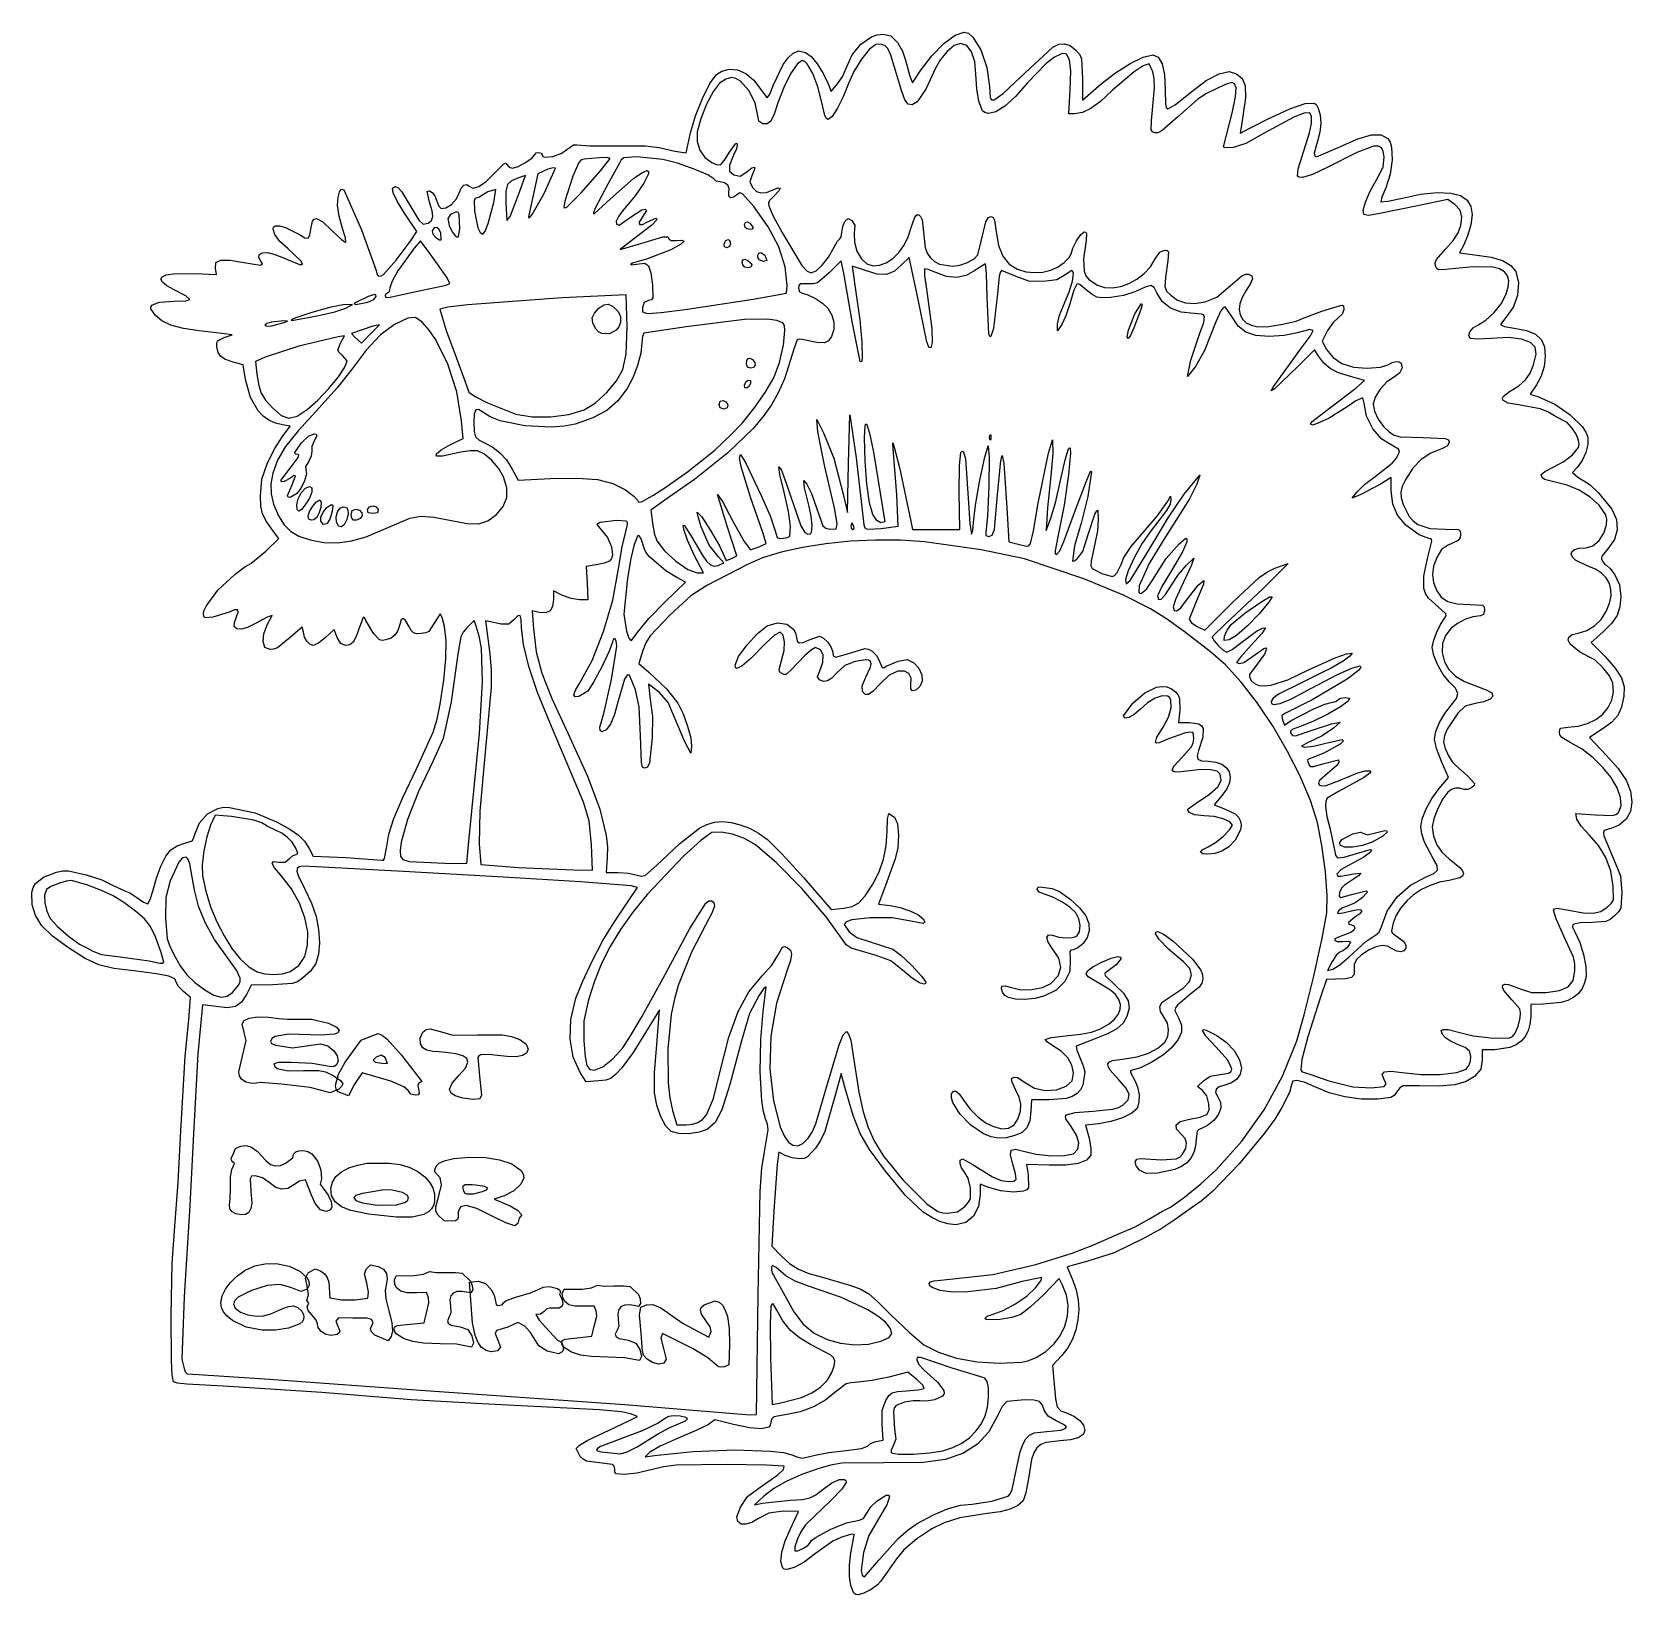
# Model space of a CAD drawing. Extents: x 2 to 201, y 47 to 241.
import ezdxf

# ---------------------------------------------------------------- set-up
doc = ezdxf.new("R2010")
doc.units = 0

msp = doc.modelspace()

# ---------------------------------------------------------------- linework, layer by layer
at = {"layer": 'Layer 1'}
for p, q in [((106.073689, 240.435453), (106.772551, 240.678538)), ((106.772551, 240.678538), (107.475695, 240.763171)), ((107.475695, 240.763171), (108.478726, 240.571497)), ((115.090237, 239.602681), (116.496284, 240.652905)), ((116.496284, 240.652905), (117.590793, 241.045393)), ((117.590793, 241.045393), (118.131673, 240.881228)), ((118.131673, 240.881228), (118.676621, 240.422065)), ((96.35326, 238.412243), (97.058572, 238.706491)), ((97.058572, 238.706491), (97.863431, 238.508907)), ((103.670298, 238.20299), (104.758657, 239.538806)), ((104.758657, 239.538806), (106.073689, 240.435453)), ((105.801534, 238.879523), (104.827187, 237.668227)), ((106.603261, 239.487608), (105.801534, 238.879523)), ((107.163521, 239.525353), (106.603261, 239.487608)), ((107.723232, 239.366222), (107.163521, 239.525353)), ((108.095033, 239.015286), (107.723232, 239.366222)), ((108.491462, 238.167743), (108.095033, 239.015286)), ((108.478726, 240.571497), (109.312002, 239.737065)), ((109.312002, 239.737065), (109.928738, 238.6713)), ((109.928738, 238.6713), (110.312451, 237.549842)), ((113.588797, 238.085583), (115.090237, 239.602681)), ((115.484004, 238.628054), (114.649641, 237.631137)), ((116.373421, 239.35374), (115.484004, 238.628054)), ((117.143866, 239.634282), (116.373421, 239.35374)), ((117.92994, 239.366088), (117.143866, 239.634282)), ((118.527104, 238.598823), (117.92994, 239.366088)), ((118.676621, 240.422065), (119.685947, 238.818739)), ((119.685947, 238.818739), (120.43322, 236.635408)), ((124.595831, 235.4384), (128.626359, 239.167577)), ((128.626359, 239.167577), (129.373207, 239.531507)), ((129.373207, 239.531507), (130.087328, 239.594379)), ((130.087328, 239.594379), (130.783887, 239.354286)), ((130.783887, 239.354286), (131.478045, 238.809324)), ((131.478045, 238.809324), (131.94325, 238.288988)), ((93.922113, 234.483727), (95.107546, 237.014621)), ((95.107546, 237.014621), (95.721894, 237.853514)), ((95.721894, 237.853514), (96.35326, 238.412243)), ((96.830233, 237.05898), (96.013359, 235.855945)), ((97.476759, 237.517615), (96.830233, 237.05898)), ((97.777555, 237.401603), (97.476759, 237.517615)), ((98.106535, 237.073242), (97.777555, 237.401603)), ((97.863431, 238.508907), (98.565326, 237.999057)), ((98.794169, 235.897527), (98.106535, 237.073242)), ((98.565326, 237.999057), (99.337898, 237.085185)), ((99.337898, 237.085185), (100.082673, 235.9033)), ((102.948314, 236.557766), (103.670298, 238.20299)), ((104.827187, 237.668227), (103.895057, 236.160155)), ((109.86019, 233.63706), (108.491462, 238.167743)), ((110.312451, 237.549842), (110.846726, 235.558959)), ((112.20811, 236.292472), (113.588797, 238.085583)), ((114.649641, 237.631137), (114.04436, 236.536899)), ((118.907686, 237.38846), (118.527104, 238.598823)), ((119.044012, 235.790971), (118.907686, 237.38846)), ((120.43322, 236.635408), (120.732886, 234.27206)), ((127.780917, 237.114445), (125.480287, 234.720285)), ((128.824439, 237.909118), (127.780917, 237.114445)), ((129.692228, 238.345548), (128.824439, 237.909118)), ((130.036378, 238.39229), (129.692228, 238.345548)), ((130.315438, 238.289847), (130.036378, 238.39229)), ((130.689178, 237.592902), (130.315438, 238.289847)), ((130.835228, 236.165715), (130.689178, 237.592902)), ((131.94325, 238.288988), (132.189464, 237.725242)), ((132.189464, 237.725242), (132.303009, 235.276844)), ((136.410084, 235.980707), (138.227609, 237.137679)), ((138.227609, 237.137679), (139.84878, 237.929587)), ((139.860023, 236.826956), (138.740689, 236.107069)), ((139.84878, 237.929587), (141.038464, 238.223171)), ((140.595432, 237.094282), (139.860023, 236.826956)), ((141.060195, 236.081361), (140.595432, 237.094282)), ((141.038464, 238.223171), (141.706197, 237.93911)), ((141.706197, 237.93911), (142.192097, 237.097577)), ((142.192097, 237.097577), (142.490535, 235.714549)), ((85.06313, 232.79255), (85.993291, 234.645313)), ((85.993291, 234.645313), (86.822249, 235.785372)), ((87.213324, 234.707512), (86.439064, 233.700743)), ((86.822249, 235.785372), (87.502743, 236.177707)), ((87.991139, 235.197251), (87.213324, 234.707512)), ((87.502743, 236.177707), (88.384151, 236.437991)), ((88.703909, 235.400949), (87.991139, 235.197251)), ((88.384151, 236.437991), (89.410488, 236.363624)), ((89.242729, 235.279969), (88.703909, 235.400949)), ((89.797451, 234.943566), (89.242729, 235.279969)), ((89.410488, 236.363624), (90.478861, 235.875168)), ((90.846424, 233.783714), (89.797451, 234.943566)), ((90.478861, 235.875168), (91.475141, 235.045492)), ((91.475141, 235.045492), (92.285196, 233.947465)), ((96.013359, 235.855945), (95.17463, 234.167819)), ((99.429896, 234.226578), (98.794169, 235.897527)), ((100.082673, 235.9033), (100.701176, 234.589413)), ((101.868955, 234.589413), (102.513854, 235.560583)), ((102.513854, 235.560583), (102.948314, 236.557766)), ((103.219981, 234.661744), (102.569683, 233.003086)), ((103.895057, 236.160155), (103.219981, 234.661744)), ((110.846726, 235.558959), (111.163182, 234.729192)), ((111.163182, 234.729192), (112.20811, 236.292472)), ((114.04436, 236.536899), (112.815529, 233.951608)), ((119.154805, 234.004746), (119.044012, 235.790971)), ((122.464765, 233.414328), (124.595831, 235.4384)), ((125.480287, 234.720285), (123.997362, 233.049374)), ((130.775369, 233.919282), (130.835228, 236.165715)), ((132.303009, 235.276844), (132.303009, 232.569323)), ((134.631343, 234.591936), (136.410084, 235.980707)), ((138.740689, 236.107069), (136.032886, 233.802168)), ((141.228932, 235.262009), (141.060195, 236.081361)), ((141.259173, 234.104497), (141.228932, 235.262009)), ((142.490535, 235.714549), (142.595879, 233.806001)), ((145.717314, 233.547048), (147.691532, 235.002595)), ((147.691532, 235.002595), (149.274273, 235.836878)), ((149.274273, 235.836878), (150.533633, 236.139461)), ((150.888327, 234.785507), (150.268292, 234.62169)), ((150.533633, 236.139461), (151.463302, 235.840225)), ((151.203683, 234.614544), (150.888327, 234.785507)), ((151.463302, 235.840225), (152.165365, 235.270973)), ((152.165365, 235.270973), (152.504673, 234.391056)), ((84.208343, 230.624817), (85.06313, 232.79255)), ((86.439064, 233.700743), (85.59677, 232.089013)), ((91.63447, 232.239836), (90.846424, 233.783714)), ((92.285196, 233.947465), (93.105814, 232.860949)), ((93.105814, 232.860949), (93.432218, 233.33764)), ((93.432218, 233.33764), (93.922113, 234.483727)), ((95.17463, 234.167819), (94.462541, 232.253911)), ((99.903955, 232.296504), (99.429896, 234.226578)), ((100.701176, 234.589413), (101.074189, 233.636764)), ((101.074189, 233.636764), (101.868955, 234.589413)), ((102.569683, 233.003086), (101.85744, 231.568915)), ((110.226395, 232.619255), (109.86019, 233.63706)), ((112.815529, 233.951608), (111.750994, 232.36706)), ((119.413553, 232.437615), (119.154805, 234.004746)), ((120.732886, 234.27206), (120.832856, 232.921605)), ((120.832856, 232.921605), (121.005669, 232.628623)), ((121.310295, 232.605545), (122.464765, 233.414328)), ((123.997362, 233.049374), (122.670969, 231.844565)), ((130.599657, 230.885393), (130.775369, 233.919282)), ((132.303009, 232.569323), (134.631343, 234.591936)), ((136.032886, 233.802168), (134.548072, 232.430332)), ((140.88121, 229.994449), (141.259173, 234.104497)), ((142.595879, 233.806001), (142.622867, 232.10375)), ((143.836523, 232.003066), (145.717314, 233.547048)), ((146.626447, 232.723417), (144.097161, 230.474328)), ((147.707132, 233.392774), (146.626447, 232.723417)), ((149.17383, 234.124387), (147.707132, 233.392774)), ((150.268292, 234.62169), (149.17383, 234.124387)), ((150.920412, 230.953819), (151.300555, 232.978369)), ((151.38411, 234.107502), (151.203683, 234.614544)), ((151.300555, 232.978369), (151.38411, 234.107502)), ((152.567461, 232.855606), (152.102394, 229.756504)), ((152.504673, 234.391056), (152.567461, 232.855606)), ((85.59677, 232.089013), (84.868309, 230.269589)), ((91.945231, 230.630374), (91.63447, 232.239836)), ((93.976132, 230.82026), (93.555687, 229.985412)), ((94.462541, 232.253911), (93.976132, 230.82026)), ((100.293005, 230.674948), (99.903955, 232.296504)), ((100.489504, 230.299358), (100.293005, 230.674948)), ((101.85744, 231.568915), (101.196506, 230.560682)), ((110.635592, 232.087129), (110.226395, 232.619255)), ((111.129789, 232.012468), (110.635592, 232.087129)), ((111.750994, 232.36706), (111.129789, 232.012468)), ((119.857111, 231.243595), (119.413553, 232.437615)), ((120.162064, 231.02962), (119.857111, 231.243595)), ((120.62725, 230.94186), (120.162064, 231.02962)), ((121.535977, 231.13301), (120.62725, 230.94186)), ((121.005669, 232.628623), (121.310295, 232.605545)), ((122.670969, 231.844565), (121.535977, 231.13301)), ((131.319295, 230.885393), (130.599657, 230.885393)), ((132.294427, 231.035776), (131.319295, 230.885393)), ((133.336302, 231.529478), (132.294427, 231.035776)), ((134.548072, 232.430332), (133.336302, 231.529478)), ((142.622867, 232.10375), (142.716247, 231.671001)), ((142.716247, 231.671001), (142.920728, 231.512369)), ((142.920728, 231.512369), (143.836523, 232.003066)), ((149.856977, 226.962916), (150.920412, 230.953819)), ((155.28682, 230.223989), (158.068191, 231.507236)), ((158.068191, 231.507236), (159.975293, 232.152625)), ((159.863222, 230.967688), (158.581253, 230.476678)), ((160.545749, 231.013821), (159.863222, 230.967688)), ((159.975293, 232.152625), (161.117242, 232.203146)), ((160.771876, 230.562231), (160.545749, 231.013821)), ((161.117242, 232.203146), (161.379826, 232.004316)), ((161.379826, 232.004316), (161.598071, 231.601306)), ((161.598071, 231.601306), (161.850385, 230.73826)), ((161.850385, 230.73826), (161.919226, 229.714298)), ((83.605508, 228.539844), (84.208343, 230.624817)), ((84.868309, 230.269589), (84.435552, 228.639734)), ((92.086043, 229.963906), (91.945231, 230.630374)), ((92.580231, 229.652714), (92.086043, 229.963906)), ((93.118091, 229.634514), (92.580231, 229.652714)), ((93.555687, 229.985412), (93.118091, 229.634514)), ((100.700132, 230.179838), (100.489504, 230.299358)), ((101.196506, 230.560682), (100.700132, 230.179838)), ((140.849746, 228.877067), (140.88121, 229.994449)), ((140.999657, 228.63884), (140.849746, 228.877067)), ((142.205436, 228.804375), (141.670909, 228.512995)), ((144.097161, 230.474328), (142.205436, 228.804375)), ((151.882853, 228.486504), (155.28682, 230.223989)), ((152.102394, 229.756504), (151.882853, 228.486504)), ((158.581253, 230.476678), (154.895717, 228.465264)), ((160.523758, 228.504902), (160.761003, 229.696553)), ((160.761003, 229.696553), (160.771876, 230.562231)), ((161.919226, 229.714298), (161.806224, 228.608196)), ((68.519827, 226.651083), (69.038689, 227.014327)), ((69.038689, 227.014327), (69.44831, 227.01513)), ((69.44831, 227.01513), (71.067179, 226.888233)), ((71.067179, 226.888233), (74.478442, 226.89483)), ((74.478442, 226.89483), (78.011324, 226.890164)), ((78.011324, 226.890164), (79.699553, 226.715656)), ((79.699553, 226.715656), (81.647309, 226.244003)), ((83.06161, 226.053182), (83.605508, 228.539844)), ((84.435552, 228.639734), (84.420496, 227.451725)), ((84.420496, 227.451725), (84.738796, 226.369952)), ((88.521199, 226.228727), (89.187165, 227.166041)), ((89.187165, 227.166041), (89.346516, 227.242808)), ((89.399869, 227.067635), (89.289901, 226.499988)), ((89.346516, 227.242808), (89.399869, 227.067635)), ((141.291335, 228.500088), (140.999657, 228.63884)), ((141.670909, 228.512995), (141.291335, 228.500088)), ((149.841156, 226.774893), (149.856977, 226.962916)), ((150.00005, 226.677021), (149.841156, 226.774893)), ((151.012311, 226.71521), (150.00005, 226.677021)), ((152.612574, 227.200368), (151.012311, 226.71521)), ((154.895717, 228.465264), (152.612574, 227.200368)), ((159.12682, 224.041504), (160.070769, 227.075393)), ((160.070769, 227.075393), (160.523758, 228.504902)), ((161.513009, 227.498727), (161.109851, 225.975509)), ((161.402378, 225.523171), (164.377311, 226.835713)), ((161.806224, 228.608196), (161.513009, 227.498727)), ((164.377311, 226.835713), (166.534858, 227.785072)), ((168.472232, 226.866143), (166.38297, 226.088923)), ((166.534858, 227.785072), (168.206191, 228.257317)), ((168.206191, 228.257317), (169.43076, 228.258903)), ((169.082289, 226.882674), (168.472232, 226.866143)), ((169.470611, 226.66381), (169.082289, 226.882674)), ((169.43076, 228.258903), (170.248013, 227.796288)), ((170.248013, 227.796288), (170.521946, 227.348929)), ((170.521946, 227.348929), (170.705059, 226.738212)), ((170.705059, 226.738212), (170.805158, 225.173528)), ((60.35625, 224.641993), (60.630543, 224.743895)), ((60.630543, 224.743895), (60.780955, 224.58172)), ((62.152984, 224.33442), (63.094483, 224.850309)), ((63.094483, 224.850309), (63.928131, 225.432939)), ((63.928131, 225.432939), (64.287454, 225.855524)), ((64.287454, 225.855524), (64.411808, 226.019438)), ((64.411808, 226.019438), (64.710787, 226.087615)), ((64.710787, 226.087615), (65.009766, 226.004713)), ((65.009766, 226.004713), (65.13412, 225.805393)), ((65.13412, 225.805393), (65.239762, 225.592687)), ((65.239762, 225.592687), (65.526549, 225.49354)), ((65.526549, 225.49354), (66.462738, 225.59076)), ((66.462738, 225.59076), (67.581045, 226.006718)), ((67.581045, 226.006718), (68.519827, 226.651083)), ((69.697978, 224.844842), (68.950442, 223.116462)), ((70.003859, 225.158799), (69.697978, 224.844842)), ((70.353651, 225.240949), (70.003859, 225.158799)), ((72.291417, 225.42042), (70.353651, 225.240949)), ((73.214333, 225.473726), (72.291417, 225.42042)), ((72.395134, 223.782314), (73.594578, 225.349864)), ((73.594578, 225.349864), (73.214333, 225.473726)), ((74.756318, 224.74706), (73.312751, 222.136504)), ((74.990657, 225.175335), (74.756318, 224.74706)), ((75.31455, 225.408011), (74.990657, 225.175335)), ((76.877754, 225.523171), (75.31455, 225.408011)), ((80.148568, 225.227024), (76.877754, 225.523171)), ((81.99078, 224.736651), (80.148568, 225.227024)), ((81.647309, 226.244003), (83.06161, 226.053182)), ((84.036673, 224.024009), (81.99078, 224.736651)), ((84.738796, 226.369952), (85.35298, 225.473894)), ((85.35298, 225.473894), (86.225575, 224.843032)), ((86.225575, 224.843032), (86.890312, 224.559814)), ((87.344875, 224.606042), (87.813694, 225.117188)), ((87.813694, 225.117188), (88.521199, 226.228727)), ((89.017966, 225.938746), (88.442176, 224.515305)), ((89.289901, 226.499988), (89.017966, 225.938746)), ((161.109851, 225.975509), (161.170026, 225.631062)), ((161.170026, 225.631062), (161.402378, 225.523171)), ((166.38297, 226.088923), (162.794947, 224.256208)), ((169.688182, 226.219042), (169.470611, 226.66381)), ((169.663157, 224.24494), (169.785987, 225.557865)), ((169.785987, 225.557865), (169.688182, 226.219042)), ((170.805158, 225.173528), (170.560976, 223.395886)), ((58.180613, 222.477479), (59.204575, 223.484945)), ((59.204575, 223.484945), (60.35625, 224.641993)), ((60.780955, 224.58172), (61.057738, 224.250023)), ((61.057738, 224.250023), (61.470114, 224.11206)), ((62.212612, 222.917526), (61.33144, 222.560425)), ((61.470114, 224.11206), (62.152984, 224.33442)), ((63.101104, 223.216002), (62.212612, 222.917526)), ((62.271202, 220.94201), (63.101104, 223.216002)), ((64.620137, 223.409933), (63.451907, 218.098181)), ((65.862014, 223.992795), (64.620137, 223.409933)), ((65.384593, 220.999352), (66.827454, 224.110553)), ((66.534392, 224.159044), (65.862014, 223.992795)), ((66.827454, 224.110553), (66.534392, 224.159044)), ((68.950442, 223.116462), (67.956117, 220.018816)), ((69.955746, 221.015574), (72.395134, 223.782314)), ((73.648031, 220.330897), (76.497237, 222.831038)), ((76.497237, 222.831038), (77.560302, 223.56463)), ((77.560302, 223.56463), (78.220229, 223.829838)), ((78.358131, 223.406197), (77.80872, 222.286295)), ((78.220229, 223.829838), (78.383707, 223.719208)), ((78.383707, 223.719208), (78.358131, 223.406197)), ((85.726543, 223.303775), (84.036673, 224.024009)), ((86.500685, 222.790625), (85.726543, 223.303775)), ((86.78973, 222.527972), (86.500685, 222.790625)), ((86.890312, 224.559814), (87.344875, 224.606042)), ((88.442176, 224.515305), (88.416875, 223.741478)), ((88.416875, 223.741478), (88.99457, 223.310972)), ((88.99457, 223.310972), (89.755363, 223.153218)), ((89.755363, 223.153218), (90.593585, 223.695438)), ((90.593585, 223.695438), (91.222824, 224.166857)), ((91.250824, 223.286958), (90.941734, 222.437444)), ((91.222824, 224.166857), (91.54026, 224.257068)), ((91.548668, 223.964344), (91.250824, 223.286958)), ((91.54026, 224.257068), (91.548668, 223.964344)), ((159.044598, 223.132657), (159.12682, 224.041504)), ((159.242632, 223.006155), (159.044598, 223.132657)), ((159.65785, 222.983171), (159.242632, 223.006155)), ((160.888801, 223.357125), (159.65785, 222.983171)), ((162.794947, 224.256208), (160.888801, 223.357125)), ((168.862612, 222.683143), (169.663157, 224.24494)), ((170.560976, 223.395886), (169.985179, 221.698939)), ((39.806043, 220.514507), (39.980213, 221.200394)), ((39.980213, 221.200394), (40.228645, 221.530997)), ((40.228645, 221.530997), (40.519023, 221.428589)), ((40.519023, 221.428589), (42.684185, 216.458197)), ((46.548242, 221.656012), (46.898331, 221.854282)), ((46.618766, 221.049115), (46.548242, 221.656012)), ((47.116178, 220.015458), (46.618766, 221.049115)), ((46.898331, 221.854282), (47.267697, 221.67896)), ((47.267697, 221.67896), (47.72647, 221.17509)), ((47.72647, 221.17509), (48.812334, 219.314282)), ((50.866715, 221.227616), (51.160066, 221.313232)), ((51.161101, 219.887267), (50.866715, 221.227616)), ((51.160066, 221.313232), (51.496525, 221.119242)), ((51.496525, 221.119242), (51.804098, 220.712773)), ((54.487404, 220.301851), (54.838061, 221.030538)), ((54.838061, 221.030538), (55.070883, 221.631786)), ((55.070883, 221.631786), (55.410531, 222.010126)), ((55.410531, 222.010126), (55.776357, 222.110798)), ((55.776357, 222.110798), (56.087713, 221.879041)), ((56.087713, 221.879041), (56.545715, 221.635125)), ((56.545715, 221.635125), (57.268837, 221.847738)), ((57.268837, 221.847738), (58.180613, 222.477479)), ((58.392918, 221.21132), (57.51412, 220.663519)), ((59.380597, 221.493009), (58.392918, 221.21132)), ((59.132947, 219.869642), (59.380597, 221.493009)), ((60.656934, 221.259973), (60.618565, 219.844171)), ((60.853719, 222.086649), (60.656934, 221.259973)), ((61.33144, 222.560425), (60.853719, 222.086649)), ((61.161109, 218.144482), (62.271202, 220.94201)), ((63.918748, 218.356666), (65.384593, 220.999352)), ((65.384593, 220.999352), (65.384593, 220.999352)), ((68.223099, 219.306007), (69.955746, 221.015574)), ((69.955746, 221.015574), (69.955746, 221.015574)), ((73.312751, 222.136504), (71.7559, 219.173171)), ((77.80872, 222.286295), (76.709802, 220.696657)), ((87.284219, 222.418727), (86.78973, 222.527972)), ((87.833789, 222.316791), (87.284219, 222.418727)), ((88.216857, 222.033961), (87.833789, 222.316791)), ((88.405732, 221.604703), (88.216857, 222.033961)), ((88.354373, 220.632896), (88.372721, 221.063484)), ((88.372721, 221.063484), (88.405732, 221.604703)), ((89.414799, 220.875152), (88.925148, 220.529741)), ((89.716558, 221.056854), (89.414799, 220.875152)), ((90.060989, 220.938205), (89.716558, 221.056854)), ((91.449282, 219.379862), (90.060989, 220.938205)), ((90.941734, 222.437444), (91.300579, 221.717376)), ((91.300579, 221.717376), (91.77562, 221.252845)), ((91.77562, 221.252845), (92.342636, 221.04953)), ((92.342636, 221.04953), (93.014754, 221.105873)), ((93.014754, 221.105873), (93.805104, 221.420317)), ((93.805104, 221.420317), (94.469335, 221.694207)), ((94.573264, 221.303063), (93.994165, 220.708739)), ((94.469335, 221.694207), (94.728521, 221.643337)), ((94.728521, 221.643337), (94.573264, 221.303063)), ((167.457989, 219.903487), (168.031037, 221.201211)), ((168.031037, 221.201211), (168.862612, 222.683143)), ((169.985179, 221.698939), (169.502643, 220.526648)), ((172.07289, 220.421685), (174.306306, 220.88182)), ((174.306306, 220.88182), (176.365952, 221.090071)), ((176.365952, 221.090071), (178.083455, 221.039413)), ((178.083455, 221.039413), (179.290441, 220.722822)), ((179.290441, 220.722822), (180.106937, 220.140807)), ((39.738447, 219.551061), (39.806043, 220.514507)), ((39.913346, 218.157017), (39.738447, 219.551061)), ((48.04675, 218.536909), (47.116178, 220.015458)), ((48.812334, 219.314282), (49.831326, 217.657993)), ((51.476973, 218.850307), (51.161101, 219.887267)), ((51.55594, 218.13295), (51.476973, 218.850307)), ((51.804098, 220.712773), (52.010787, 220.160949)), ((52.010787, 220.160949), (52.26164, 219.492464)), ((52.26164, 219.492464), (52.591826, 219.12775)), ((52.591826, 219.12775), (53.176703, 219.191555)), ((53.176703, 219.191555), (53.87109, 219.63589)), ((53.87109, 219.63589), (54.487404, 220.301851)), ((56.819014, 220.382335), (56.700146, 220.142985)), ((56.700146, 220.142985), (56.739166, 218.787706)), ((56.739166, 218.787706), (57.146166, 216.730824)), ((57.051586, 220.443171), (56.819014, 220.382335)), ((57.378251, 220.507898), (57.051586, 220.443171)), ((57.51412, 220.663519), (57.378251, 220.507898)), ((58.459339, 217.268171), (59.132947, 219.869642)), ((60.618565, 219.844171), (60.749742, 217.620949)), ((67.956117, 220.018816), (67.853875, 219.250503)), ((67.853875, 219.250503), (67.97115, 219.197713)), ((67.97115, 219.197713), (68.223099, 219.306007)), ((71.7559, 219.173171), (71.539799, 218.575727)), ((71.67352, 218.502472), (73.648031, 220.330897)), ((75.199181, 218.86381), (74.620731, 218.12242)), ((76.709802, 220.696657), (75.199181, 218.86381)), ((76.140787, 218.044282), (77.527324, 218.955252)), ((77.527324, 218.955252), (77.957197, 219.050064)), ((78.116343, 218.864908), (77.531663, 217.954437)), ((77.957197, 219.050064), (78.116343, 218.864908)), ((88.555093, 220.451986), (88.354373, 220.632896)), ((88.925148, 220.529741), (88.555093, 220.451986)), ((93.241967, 216.857184), (91.449282, 219.379862)), ((93.411024, 220.110858), (93.29815, 219.812532)), ((93.29815, 219.812532), (93.321051, 219.439337)), ((93.321051, 219.439337), (93.824104, 218.242514)), ((93.994165, 220.708739), (93.411024, 220.110858)), ((167.190899, 218.918828), (167.457989, 219.903487)), ((167.277201, 218.376096), (167.190899, 218.918828)), ((174.125125, 219.504858), (169.046565, 218.444984)), ((169.502643, 220.526648), (169.399201, 219.941809)), ((169.399201, 219.941809), (170.253276, 220.014089)), ((170.253276, 220.014089), (172.07289, 220.421685)), ((177.70613, 220.224059), (174.125125, 219.504858)), ((178.570125, 219.60884), (177.70613, 220.224059)), ((179.253731, 218.923686), (178.570125, 219.60884)), ((179.43412, 218.043438), (179.253731, 218.923686)), ((180.106937, 220.140807), (180.582539, 219.36806)), ((180.582539, 219.36806), (180.731772, 218.36326)), ((31.710841, 216.568811), (31.784576, 216.807895)), ((31.784576, 216.807895), (31.988308, 216.960315)), ((31.988308, 216.960315), (32.503858, 216.974853)), ((32.503858, 216.974853), (33.252876, 216.770954)), ((33.252876, 216.770954), (34.979915, 215.878339)), ((36.401787, 216.56018), (36.613051, 217.562509)), ((36.613051, 217.562509), (36.814591, 217.800922)), ((36.814591, 217.800922), (37.089798, 217.863371)), ((37.089798, 217.863371), (37.8904, 217.45799)), ((37.8904, 217.45799), (39.073232, 216.341587)), ((40.339916, 216.652594), (39.913346, 218.157017)), ((49.586075, 216.250526), (48.04675, 218.536909)), ((49.831326, 217.657993), (50.382979, 217.169005)), ((50.382979, 217.169005), (50.978954, 217.315144)), ((50.978954, 217.315144), (51.391951, 217.64972)), ((51.391951, 217.64972), (51.55594, 218.13295)), ((52.043504, 216.747929), (51.734923, 216.70191)), ((52.34202, 216.518509), (52.043504, 216.747929)), ((53.775438, 218.357515), (53.428167, 217.878259)), ((53.428167, 217.878259), (53.599839, 217.025934)), ((53.599839, 217.025934), (53.958604, 216.242092)), ((54.486553, 218.720526), (53.775438, 218.357515)), ((54.701204, 218.631108), (54.486553, 218.720526)), ((54.858748, 218.361201), (54.701204, 218.631108)), ((54.920442, 216.653618), (54.858748, 218.361201)), ((54.858748, 218.361201), (54.858748, 218.361201)), ((58.085056, 216.321404), (58.459339, 217.268171)), ((58.459339, 217.268171), (58.459339, 217.268171)), ((60.749742, 217.620949), (61.161109, 218.144482)), ((61.161109, 218.144482), (61.161109, 218.144482)), ((63.451907, 218.098181), (63.55786, 217.92551)), ((63.55786, 217.92551), (63.918748, 218.356666)), ((71.539799, 218.575727), (71.552657, 218.467289)), ((71.552657, 218.467289), (71.67352, 218.502472)), ((74.620731, 218.12242), (74.342174, 217.552158)), ((74.342174, 217.552158), (74.372232, 217.185896)), ((74.372232, 217.185896), (74.719629, 217.056504)), ((74.719629, 217.056504), (76.140787, 218.044282)), ((78.802961, 217.053829), (76.48888, 215.295263)), ((77.531663, 217.954437), (77.210781, 217.411668)), ((77.210781, 217.411668), (77.25584, 217.125654)), ((77.25584, 217.125654), (77.620039, 217.128749)), ((77.620039, 217.128749), (78.256579, 217.453306)), ((78.256579, 217.453306), (79.284517, 217.903171)), ((79.352142, 217.666165), (78.802961, 217.053829)), ((79.284517, 217.903171), (79.405348, 217.840836)), ((79.405348, 217.840836), (79.352142, 217.666165)), ((90.294256, 217.119058), (90.407568, 217.368808)), ((90.393009, 216.774282), (90.294256, 217.119058)), ((90.638027, 216.574325), (90.393009, 216.774282)), ((90.393009, 216.774282), (90.393009, 216.774282)), ((90.407568, 217.368808), (90.660999, 217.457193)), ((90.660999, 217.457193), (90.9826, 217.317873)), ((90.9826, 217.317873), (91.380787, 216.739727)), ((91.380787, 216.739727), (91.256673, 216.552682)), ((94.546749, 214.345248), (93.241967, 216.857184)), ((93.824104, 218.242514), (95.020043, 216.068727)), ((102.387454, 216.155897), (102.502837, 216.873554)), ((102.502837, 216.873554), (102.780251, 217.485798)), ((102.780251, 217.485798), (103.187744, 217.861438)), ((103.187744, 217.861438), (103.650821, 217.626469)), ((103.650821, 217.626469), (103.992173, 217.063649)), ((103.992173, 217.063649), (103.948905, 216.031851)), ((110.644713, 215.617087), (110.993849, 216.774282)), ((110.993849, 216.774282), (111.448245, 218.05107)), ((111.448245, 218.05107), (111.705883, 218.315619)), ((111.705883, 218.315619), (111.95878, 218.340436)), ((111.95878, 218.340436), (112.188162, 218.132645)), ((112.188162, 218.132645), (112.375251, 217.699369)), ((112.375251, 217.699369), (112.547454, 216.184855)), ((119.731082, 215.080949), (120.282618, 217.456105)), ((120.282618, 217.456105), (120.606957, 217.998471)), ((120.606957, 217.998471), (120.970573, 218.127662)), ((120.970573, 218.127662), (121.201744, 217.996804)), ((121.201744, 217.996804), (121.368623, 217.669808)), ((121.368623, 217.669808), (121.579327, 216.207168)), ((167.8672, 218.263304), (167.277201, 218.376096)), ((169.046565, 218.444984), (167.8672, 218.263304)), ((179.002673, 216.084411), (179.33547, 217.018213)), ((179.33547, 217.018213), (179.43412, 218.043438)), ((180.569162, 217.085088), (180.166854, 215.710149)), ((180.731772, 218.36326), (180.569162, 217.085088)), ((31.920785, 215.889739), (31.710841, 216.568811)), ((32.552989, 215.041277), (31.920785, 215.889739)), ((33.5423, 214.1416), (32.552989, 215.041277)), ((34.979915, 215.878339), (35.652128, 215.479194)), ((35.652128, 215.479194), (36.066806, 215.437548)), ((36.066806, 215.437548), (36.293506, 215.786759)), ((36.293506, 215.786759), (36.401787, 216.56018)), ((39.073232, 216.341587), (40.203157, 215.250712)), ((40.203157, 215.250712), (40.773629, 214.89749)), ((40.717208, 215.484032), (40.339916, 216.652594)), ((40.773629, 214.89749), (40.717208, 215.484032)), ((42.684185, 216.458197), (44.531904, 211.424777)), ((47.003884, 212.71262), (48.857095, 215.171847)), ((48.857095, 215.171847), (49.586075, 216.250526)), ((50.035231, 215.105745), (49.226891, 214.176125)), ((51.446343, 213.200104), (50.035231, 215.105745)), ((51.734923, 216.70191), (51.488365, 216.358673)), ((51.488365, 216.358673), (51.546369, 215.940519)), ((51.546369, 215.940519), (51.935039, 215.518498)), ((51.935039, 215.518498), (52.3809, 215.24559)), ((52.558383, 216.035424), (52.34202, 216.518509)), ((52.3809, 215.24559), (52.615794, 215.226165)), ((52.615794, 215.226165), (52.558383, 216.035424)), ((52.558383, 216.035424), (52.558383, 216.035424)), ((53.958604, 216.242092), (54.375217, 215.701699)), ((54.375217, 215.701699), (54.621424, 215.547431)), ((54.621424, 215.547431), (54.771495, 215.614733)), ((54.771495, 215.614733), (54.920442, 216.653618)), ((57.146166, 216.730824), (57.448152, 216.139441)), ((57.448152, 216.139441), (57.783586, 215.927615)), ((57.783586, 215.927615), (58.085056, 216.321404)), ((76.48888, 215.295263), (74.837231, 214.032671)), ((74.837231, 214.032671), (77.404409, 214.780563)), ((77.404409, 214.780563), (80.145439, 215.591649)), ((80.145439, 215.591649), (80.751585, 215.590062)), ((80.751585, 215.590062), (80.938565, 215.331139)), ((80.938565, 215.331139), (81.173695, 215.137403)), ((81.173695, 215.137403), (81.797677, 215.142973)), ((81.797677, 215.142973), (82.442686, 215.170081)), ((82.787064, 215.058196), (82.359508, 214.653569)), ((82.442686, 215.170081), (82.787064, 215.058196)), ((87.761767, 214.704783), (87.944202, 215.118557)), ((87.944202, 215.118557), (88.211664, 215.286946)), ((88.211664, 215.286946), (88.453377, 215.193619)), ((88.558565, 214.822244), (88.434726, 214.398265)), ((88.453377, 215.193619), (88.558565, 214.822244)), ((90.967501, 216.499003), (90.638027, 216.574325)), ((91.256673, 216.552682), (90.967501, 216.499003)), ((95.020043, 216.068727), (97.424036, 212.047387)), ((101.427531, 214.314631), (101.848226, 215.055163)), ((101.848226, 215.055163), (102.157499, 215.363171)), ((102.157499, 215.363171), (102.319911, 215.596034)), ((102.319911, 215.596034), (102.387454, 216.155897)), ((103.948905, 216.031851), (103.966231, 214.934556)), ((103.966231, 214.934556), (104.280385, 213.823)), ((110.12687, 214.568722), (110.644713, 215.617087)), ((112.547454, 216.184855), (112.754938, 214.282721)), ((119.297786, 213.353848), (119.731082, 215.080949)), ((121.579327, 216.207168), (121.85422, 214.524593)), ((131.088338, 214.198811), (131.550266, 215.101612)), ((131.550266, 215.101612), (132.086595, 215.879172)), ((132.086595, 215.879172), (132.506237, 216.209838)), ((132.744941, 215.151504), (132.427549, 212.873938)), ((132.506237, 216.209838), (132.713167, 216.164034)), ((132.713167, 216.164034), (132.815814, 215.9995)), ((132.815814, 215.9995), (132.744941, 215.151504)), ((177.413579, 214.054721), (178.380465, 215.132944)), ((178.380465, 215.132944), (179.002673, 216.084411)), ((180.166854, 215.710149), (179.686991, 214.624305)), ((29.963091, 213.044476), (29.98982, 213.375254)), ((30.154491, 212.662877), (29.963091, 213.044476)), ((29.98982, 213.375254), (30.366803, 213.62033)), ((30.366803, 213.62033), (31.024304, 213.63519)), ((31.024304, 213.63519), (31.923016, 213.424775)), ((31.923016, 213.424775), (33.023632, 212.994023)), ((33.023632, 212.994023), (35.013434, 212.153709)), ((35.18412, 212.592613), (33.5423, 214.1416)), ((49.226891, 214.176125), (47.200326, 211.367206)), ((53.344908, 210.510357), (51.446343, 213.200104)), ((78.116343, 212.81329), (76.368639, 212.322388)), ((81.131174, 213.996814), (78.116343, 212.81329)), ((82.359508, 214.653569), (81.131174, 213.996814)), ((87.819347, 214.365101), (87.761767, 214.704783)), ((87.761767, 214.704783), (87.761767, 214.704783)), ((88.114545, 214.234282), (87.819347, 214.365101)), ((88.434726, 214.398265), (88.114545, 214.234282)), ((90.089479, 212.754805), (90.347183, 212.806877)), ((90.347183, 212.806877), (90.698952, 212.671361)), ((91.958997, 213.32431), (92.088479, 213.569663)), ((91.967956, 213.016536), (91.958997, 213.32431)), ((92.133389, 212.729098), (91.967956, 213.016536)), ((92.088479, 213.569663), (92.338367, 213.669838)), ((92.338367, 213.669838), (92.829254, 213.333404)), ((92.829254, 213.333404), (93.07412, 212.658977)), ((95.344007, 211.890428), (94.546749, 214.345248)), ((99.971825, 212.080111), (100.740306, 213.094618)), ((100.740306, 213.094618), (101.427531, 214.314631)), ((104.280385, 213.823), (104.820065, 212.86964)), ((104.820065, 212.86964), (105.513968, 212.246927)), ((107.924846, 212.377137), (108.73056, 212.918694)), ((108.73056, 212.918694), (109.476694, 213.65924)), ((109.476694, 213.65924), (110.12687, 214.568722)), ((110.745719, 213.025651), (109.802052, 212.121583)), ((111.838032, 208.001687), (110.745719, 213.025651)), ((112.754938, 214.282721), (113.02081, 213.55687)), ((113.02081, 213.55687), (113.400562, 212.974387)), ((113.400562, 212.974387), (113.898537, 212.530191)), ((118.023471, 212.421685), (118.822677, 212.864711)), ((118.822677, 212.864711), (119.297786, 213.353848)), ((121.85422, 214.524593), (122.390194, 213.189644)), ((122.390194, 213.189644), (123.185226, 212.205846)), ((130.01328, 212.416904), (130.640902, 213.017472)), ((130.640902, 213.017472), (130.891898, 213.492424)), ((130.891898, 213.492424), (131.088338, 214.198811)), ((132.427549, 212.873938), (132.520864, 211.332113)), ((140.73672, 211.892705), (141.352239, 212.858672)), ((141.352239, 212.858672), (141.919195, 213.68584)), ((141.919195, 213.68584), (142.505455, 213.95206)), ((142.505455, 213.95206), (142.82534, 213.916787)), ((142.82534, 213.916787), (142.978855, 213.746286)), ((142.978855, 213.746286), (142.901413, 212.611504)), ((176.150103, 212.352912), (176.310231, 212.768536)), ((176.310231, 212.768536), (177.413579, 214.054721)), ((179.686991, 214.624305), (179.151898, 213.606298)), ((179.151898, 213.606298), (181.362234, 213.316772)), ((181.362234, 213.316772), (183.112353, 213.083306)), ((183.112353, 213.083306), (184.519225, 212.655345)), ((17.935973, 210.636893), (18.444417, 210.870855)), ((18.444417, 210.870855), (19.290933, 211.023598)), ((19.290933, 211.023598), (21.969108, 211.061915)), ((21.969108, 211.061915), (24.665202, 210.938855)), ((24.54953, 211.726963), (24.597167, 212.406876)), ((24.665202, 210.938855), (24.54953, 211.726963)), ((24.597167, 212.406876), (25.21271, 212.710547)), ((25.21271, 212.710547), (26.361752, 212.71189)), ((26.361752, 212.71189), (28.083653, 212.412814)), ((28.083653, 212.412814), (30.155386, 212.080677)), ((30.384259, 212.253892), (30.154491, 212.662877)), ((30.155386, 212.080677), (30.384259, 212.253892)), ((35.013434, 212.153709), (35.36896, 212.175459)), ((35.36896, 212.175459), (35.18412, 212.592613)), ((44.531904, 211.424777), (44.599322, 210.985565)), ((44.599322, 210.985565), (44.786229, 210.747698)), ((45.069608, 210.723979), (45.426438, 210.927211)), ((45.426438, 210.927211), (47.003884, 212.71262)), ((47.200326, 211.367206), (46.497094, 210.084525)), ((76.368639, 212.322388), (76.157518, 212.210512)), ((76.157518, 212.210512), (76.18964, 212.115798)), ((76.18964, 212.115798), (77.21834, 212.244006)), ((77.21834, 212.244006), (77.923659, 212.323598)), ((77.923659, 212.323598), (78.383233, 211.991148)), ((78.383233, 211.991148), (78.673569, 211.124308)), ((78.673569, 211.124308), (78.871174, 209.600729)), ((90.007067, 212.486905), (90.089479, 212.754805)), ((90.075086, 212.108929), (90.007067, 212.486905)), ((90.338893, 211.841024), (90.075086, 212.108929)), ((90.075086, 212.108929), (90.075086, 212.108929)), ((90.73357, 211.755173), (90.338893, 211.841024)), ((90.698952, 212.671361), (91.021342, 212.419236)), ((91.077961, 211.849338), (90.73357, 211.755173)), ((91.021342, 212.419236), (91.190908, 212.121482)), ((91.190908, 212.121482), (91.077961, 211.849338)), ((92.680833, 212.545628), (92.133389, 212.729098)), ((92.133389, 212.729098), (92.133389, 212.729098)), ((93.07412, 212.658977), (92.680833, 212.545628)), ((95.61412, 209.539095), (95.344007, 211.890428)), ((97.424036, 212.047387), (98.079754, 211.319578)), ((98.079754, 211.319578), (98.601273, 211.129838)), ((98.601273, 211.129838), (99.224633, 211.386665)), ((99.224633, 211.386665), (99.971825, 212.080111)), ((100.837009, 211.131593), (99.391954, 209.894111)), ((102.333267, 212.609255), (100.837009, 211.131593)), ((102.637277, 211.093434), (102.333267, 212.609255)), ((103.684716, 205.06206), (102.637277, 211.093434)), ((105.347965, 211.413214), (103.67529, 211.942844)), ((103.67529, 211.942844), (104.237618, 208.166504)), ((106.771261, 210.97258), (105.347965, 211.413214)), ((105.513968, 212.246927), (106.280174, 212.011201)), ((106.280174, 212.011201), (107.095925, 212.064622)), ((107.940324, 210.936174), (106.771261, 210.97258)), ((107.095925, 212.064622), (107.924846, 212.377137)), ((108.926729, 211.315381), (107.940324, 210.936174)), ((109.802052, 212.121583), (108.926729, 211.315381)), ((113.140716, 211.558342), (112.650549, 211.609223)), ((112.650549, 211.609223), (112.654335, 210.793884)), ((112.654335, 210.793884), (112.920608, 209.090748)), ((114.062027, 211.178868), (113.140716, 211.558342)), ((113.898537, 212.530191), (114.519081, 212.219199)), ((115.384613, 210.688531), (114.062027, 211.178868)), ((114.519081, 212.219199), (116.145251, 211.976504)), ((116.145251, 211.976504), (117.07329, 212.100405)), ((117.829125, 210.801974), (116.645864, 210.563157)), ((117.07329, 212.100405), (118.023471, 212.421685)), ((118.917745, 211.404208), (117.829125, 210.801974)), ((120.238009, 212.250875), (118.917745, 211.404208)), ((120.393334, 211.033604), (120.238009, 212.250875)), ((120.469516, 208.095949), (120.393334, 211.033604)), ((122.099, 211.234758), (121.959487, 210.698191)), ((122.259172, 211.41206), (122.099, 211.234758)), ((124.075074, 210.67533), (122.259172, 211.41206)), ((123.185226, 212.205846), (124.237296, 211.57672)), ((124.237296, 211.57672), (125.279736, 211.27222)), ((125.279736, 211.27222), (126.327638, 211.149376)), ((126.327638, 211.149376), (127.366131, 211.208638)), ((127.366131, 211.208638), (128.380346, 211.450459)), ((128.380346, 211.450459), (129.197079, 211.843604)), ((130.040942, 210.783035), (129.109894, 210.26237)), ((129.197079, 211.843604), (130.01328, 212.416904)), ((130.982294, 211.41206), (130.040942, 210.783035)), ((131.117668, 211.313881), (130.982294, 211.41206)), ((131.042668, 210.082154), (131.168331, 211.039423)), ((131.168331, 211.039423), (131.117668, 211.313881)), ((132.520864, 211.332113), (132.738833, 210.769109)), ((139.059343, 210.345429), (139.958859, 211.048784)), ((139.958859, 211.048784), (140.73672, 211.892705)), ((142.901413, 212.611504), (142.600127, 210.533718)), ((152.123582, 210.749276), (152.582916, 210.977099)), ((152.582916, 210.977099), (152.926934, 210.981838)), ((152.926934, 210.981838), (153.328311, 210.76293)), ((176.187154, 211.980978), (176.150103, 212.352912)), ((176.325946, 211.661077), (176.187154, 211.980978)), ((176.530812, 211.496281), (176.325946, 211.661077)), ((177.415808, 211.530404), (176.530812, 211.496281)), ((180.867527, 211.872472), (177.415808, 211.530404)), ((183.2926, 211.825908), (180.867527, 211.872472)), ((184.139871, 211.60846), (183.2926, 211.825908)), ((184.75064, 211.255582), (184.139871, 211.60846)), ((184.519225, 212.655345), (185.545007, 212.048981)), ((185.130165, 210.762785), (184.75064, 211.255582)), ((185.545007, 212.048981), (186.151856, 211.280307)), ((186.151856, 211.280307), (186.487349, 209.887555)), ((17.772865, 210.327591), (17.935973, 210.636893)), ((17.962361, 209.948827), (17.772865, 210.327591)), ((18.511728, 209.50648), (17.962361, 209.948827)), ((19.428233, 209.006429), (18.511728, 209.50648)), ((20.874823, 208.264), (19.428233, 209.006429)), ((44.786229, 210.747698), (45.069608, 210.723979)), ((46.142334, 208.784241), (45.943015, 208.589838)), ((46.225237, 209.251637), (46.142334, 208.784241)), ((46.497094, 210.084525), (46.225237, 209.251637)), ((49.269337, 208.748811), (53.203797, 209.599239)), ((53.203797, 209.599239), (53.683017, 209.814183)), ((53.683017, 209.814183), (53.344908, 210.510357)), ((78.871174, 209.600729), (78.924045, 208.028389)), ((95.536453, 208.589838), (95.61412, 209.539095)), ((97.058645, 209.575025), (97.025231, 209.232297)), ((97.025231, 209.232297), (97.143521, 208.7647)), ((97.210814, 209.754077), (97.058645, 209.575025)), ((98.182992, 209.764342), (97.210814, 209.754077)), ((98.856254, 209.741399), (98.182992, 209.764342)), ((99.391954, 209.894111), (98.856254, 209.741399)), ((112.920608, 209.090748), (113.56914, 204.224121)), ((116.645864, 210.563157), (115.384613, 210.688531)), ((121.959487, 210.698191), (121.737399, 208.519282)), ((125.630951, 210.091538), (124.075074, 210.67533)), ((127.459624, 210.046305), (125.630951, 210.091538)), ((129.109894, 210.26237), (127.459624, 210.046305)), ((130.659587, 208.781217), (131.042668, 210.082154)), ((131.230678, 208.975958), (130.740373, 207.266608)), ((131.582425, 209.702855), (131.230678, 208.975958)), ((131.779921, 209.759275), (131.582425, 209.702855)), ((132.031074, 209.643751), (131.779921, 209.759275)), ((132.812082, 208.9951), (132.031074, 209.643751)), ((132.738833, 210.769109), (133.080237, 210.308447)), ((133.526836, 208.417922), (132.812082, 208.9951)), ((133.080237, 210.308447), (134.161019, 209.585354)), ((134.161019, 209.585354), (135.05849, 209.308073)), ((135.05849, 209.308073), (136.037745, 209.263961)), ((136.037745, 209.263961), (137.058098, 209.434496)), ((137.058098, 209.434496), (138.07886, 209.801159)), ((138.07886, 209.801159), (139.059343, 210.345429)), ((140.096003, 209.361075), (138.79412, 208.777431)), ((140.815749, 209.543546), (140.096003, 209.361075)), ((141.206692, 209.314138), (140.815749, 209.543546)), ((141.522165, 208.662146), (141.206692, 209.314138)), ((142.600127, 210.533718), (142.534112, 209.441063)), ((142.534112, 209.441063), (142.743469, 208.867319)), ((142.743469, 208.867319), (143.268302, 208.346269)), ((149.013588, 208.114455), (150.662835, 209.495641)), ((150.662835, 209.495641), (152.123582, 210.749276)), ((152.617873, 208.900147), (152.138605, 208.063207)), ((153.186459, 209.807499), (152.617873, 208.900147)), ((153.419045, 210.399955), (153.186459, 209.807499)), ((153.328311, 210.76293), (153.419045, 210.399955)), ((184.933841, 208.399995), (185.216508, 209.339481)), ((185.283702, 210.125581), (185.130165, 210.762785)), ((185.216508, 209.339481), (185.283702, 210.125581)), ((186.487349, 209.887555), (186.38301, 208.35416)), ((16.505719, 206.657122), (16.533955, 206.90885)), ((16.533955, 206.90885), (16.744342, 207.168383)), ((16.744342, 207.168383), (17.581721, 207.502079)), ((17.581721, 207.502079), (19.412756, 207.588762)), ((19.412756, 207.588762), (20.867911, 207.630857)), ((20.867911, 207.630857), (21.354991, 207.830706)), ((21.354991, 207.830706), (20.874823, 208.264)), ((38.880211, 206.863221), (36.534818, 206.210452)), ((40.439681, 207.163134), (38.880211, 206.863221)), ((41.56857, 207.17525), (40.439681, 207.163134)), ((40.756295, 206.751628), (41.56857, 207.17525)), ((42.065121, 207.485042), (41.801634, 207.262174)), ((41.801634, 207.262174), (41.988384, 207.186081)), ((41.988384, 207.186081), (43.47357, 207.475788)), ((43.546787, 208.185803), (42.065121, 207.485042)), ((43.47357, 207.475788), (44.230812, 207.803825)), ((43.47357, 207.475788), (43.47357, 207.475788)), ((44.363574, 208.456363), (43.546787, 208.185803)), ((44.230812, 207.803825), (44.531904, 208.183556)), ((44.499565, 208.387947), (44.363574, 208.456363)), ((44.531904, 208.183556), (44.499565, 208.387947)), ((45.743695, 208.506935), (45.660793, 208.307615)), ((45.660793, 208.307615), (45.689412, 208.104389)), ((45.689412, 208.104389), (46.037823, 208.078078)), ((45.943015, 208.589838), (45.743695, 208.506935)), ((46.037823, 208.078078), (49.269337, 208.748811)), ((49.269337, 208.748811), (49.269337, 208.748811)), ((53.449679, 206.858123), (52.43412, 206.615659)), ((55.891343, 207.153033), (53.449679, 206.858123)), ((67.631635, 208.025312), (55.891343, 207.153033)), ((75.576343, 208.400718), (67.631635, 208.025312)), ((72.210137, 206.72929), (72.833061, 207.157022)), ((72.833061, 207.157022), (73.365093, 207.250734)), ((73.365093, 207.250734), (73.904051, 206.99569)), ((73.904051, 206.99569), (74.547755, 206.377156)), ((75.717454, 204.403068), (75.576343, 208.400718)), ((77.824013, 207.44939), (77.603714, 206.825949)), ((77.603714, 206.825949), (77.641819, 206.280634)), ((78.366533, 207.69729), (77.824013, 207.44939)), ((78.742837, 207.787847), (78.366533, 207.69729)), ((78.924045, 208.028389), (78.742837, 207.787847)), ((83.196343, 206.60421), (91.373675, 207.868449)), ((91.373675, 207.868449), (95.536453, 208.589838)), ((97.143521, 208.7647), (97.459825, 208.589838)), ((97.459825, 208.589838), (98.183131, 208.410027)), ((98.183131, 208.410027), (99.104482, 207.955742)), ((99.104482, 207.955742), (100.003556, 207.354705)), ((100.003556, 207.354705), (100.660028, 206.734636)), ((104.237618, 208.166504), (104.647936, 205.284143)), ((112.97338, 202.53981), (111.838032, 208.001687)), ((120.679387, 203.541097), (120.469516, 208.095949)), ((121.737399, 208.519282), (121.239757, 204.220408)), ((129.456093, 205.867221), (130.073369, 207.377575)), ((130.073369, 207.377575), (130.659587, 208.781217)), ((130.740373, 207.266608), (130.239376, 205.800027)), ((134.096524, 208.122365), (133.526836, 208.417922)), ((134.763992, 208.03284), (134.096524, 208.122365)), ((135.772085, 208.073758), (134.763992, 208.03284)), ((137.382522, 208.326914), (135.772085, 208.073758)), ((138.79412, 208.777431), (137.382522, 208.326914)), ((138.797549, 206.037546), (139.626732, 207.311145)), ((139.713844, 207.159207), (139.535377, 206.554183)), ((139.626732, 207.311145), (139.713844, 207.159207)), ((142.212276, 207.562771), (141.522165, 208.662146)), ((143.23259, 206.758843), (142.212276, 207.562771)), ((143.268302, 208.346269), (144.123526, 207.745178)), ((144.123526, 207.745178), (145.122403, 207.407752)), ((145.122403, 207.407752), (146.269447, 207.333124)), ((146.269447, 207.333124), (147.569171, 207.520427)), ((147.569171, 207.520427), (149.013588, 208.114455)), ((150.047506, 206.896504), (149.788959, 206.771485)), ((150.863184, 205.69706), (150.047506, 206.896504)), ((151.858965, 207.276291), (151.774039, 206.554212)), ((152.138605, 208.063207), (151.858965, 207.276291)), ((162.061931, 206.34778), (164.368393, 207.089389)), ((164.368393, 207.089389), (164.591754, 207.11589)), ((164.591754, 207.11589), (164.730536, 207.012602)), ((164.730536, 207.012602), (164.777354, 206.552012)), ((183.457547, 206.185301), (184.33606, 207.283782)), ((184.33606, 207.283782), (184.933841, 208.399995)), ((185.882282, 206.894997), (185.028611, 205.724941)), ((186.38301, 208.35416), (185.882282, 206.894997)), ((17.085529, 205.822827), (16.505719, 206.657122)), ((17.876251, 205.162313), (17.085529, 205.822827)), ((19.025914, 204.635858), (17.876251, 205.162313)), ((30.937614, 204.814666), (30.703015, 204.610504)), ((31.525581, 205.006683), (30.937614, 204.814666)), ((33.066626, 205.185281), (31.525581, 205.006683)), ((31.533509, 204.539772), (33.101904, 204.945669)), ((33.508529, 205.13976), (33.066626, 205.185281)), ((33.101904, 204.945669), (33.508529, 205.13976)), ((33.101904, 204.945669), (33.101904, 204.945669)), ((34.036373, 205.324672), (33.967473, 205.257142)), ((33.967473, 205.257142), (34.04535, 205.226878)), ((34.543273, 205.54996), (34.036373, 205.324672)), ((34.04535, 205.226878), (37.184183, 205.765589)), ((36.534818, 206.210452), (34.543273, 205.54996)), ((37.184183, 205.765589), (39.371923, 206.287236)), ((37.184183, 205.765589), (37.184183, 205.765589)), ((39.371923, 206.287236), (40.756295, 206.751628)), ((48.473555, 205.482681), (46.784735, 204.730119)), ((49.416297, 205.590271), (48.473555, 205.482681)), ((50.237923, 205.00307), (49.416297, 205.590271)), ((51.119321, 204.011786), (50.237923, 205.00307)), ((52.43412, 206.615659), (53.212461, 203.984447)), ((71.388232, 205.545052), (71.641457, 206.134089)), ((71.443124, 204.917177), (71.388232, 205.545052)), ((71.798798, 204.205465), (71.443124, 204.917177)), ((71.641457, 206.134089), (72.210137, 206.72929)), ((74.547755, 206.377156), (74.906968, 205.739341)), ((74.874428, 204.937558), (74.680031, 204.419462)), ((74.906968, 205.739341), (74.874428, 204.937558)), ((77.641819, 206.280634), (78.254437, 206.075076)), ((78.254437, 206.075076), (79.939851, 206.18952)), ((79.939851, 206.18952), (83.196343, 206.60421)), ((90.302359, 205.343402), (83.038873, 204.430847)), ((83.196343, 206.60421), (83.196343, 206.60421)), ((93.149569, 205.357962), (90.302359, 205.343402)), ((94.299752, 205.18642), (93.149569, 205.357962)), ((95.060344, 204.914356), (94.299752, 205.18642)), ((95.253083, 204.585508), (95.060344, 204.914356)), ((100.660028, 206.734636), (101.169575, 205.88491)), ((101.169575, 205.88491), (101.419692, 204.986635)), ((101.419692, 204.986635), (101.404391, 204.085716)), ((104.66922, 200.123171), (103.684716, 205.06206)), ((104.647936, 205.284143), (104.883642, 202.479601)), ((129.200427, 204.757534), (129.456093, 205.867221)), ((130.239376, 205.800027), (129.725445, 204.726608)), ((138.00181, 204.003727), (138.797549, 206.037546)), ((139.535377, 206.554183), (138.675418, 204.285949)), ((144.567764, 206.258858), (143.23259, 206.758843)), ((146.202454, 206.071309), (144.567764, 206.258858)), ((147.104438, 206.006886), (146.202454, 206.071309)), ((146.844989, 203.52906), (147.370754, 204.953182)), ((147.35292, 205.899833), (147.104438, 206.006886)), ((147.475555, 205.70665), (147.35292, 205.899833)), ((147.370754, 204.953182), (147.475555, 205.70665)), ((148.864741, 205.059836), (147.456727, 201.48631)), ((149.496869, 206.410063), (148.864741, 205.059836)), ((149.788959, 206.771485), (149.496869, 206.410063)), ((151.654126, 204.513667), (150.863184, 205.69706)), ((151.774039, 206.554212), (151.878916, 205.911788)), ((151.878916, 205.911788), (152.168684, 205.363832)), ((152.168684, 205.363832), (152.638431, 204.92516)), ((152.638431, 204.92516), (153.283244, 204.610587)), ((157.205963, 204.732039), (158.850073, 205.114357)), ((158.850073, 205.114357), (159.841548, 205.518089)), ((159.841548, 205.518089), (162.061931, 206.34778)), ((163.447216, 204.970123), (162.768418, 203.962155)), ((164.108974, 205.56224), (163.447216, 204.970123)), ((164.554836, 205.978323), (164.108974, 205.56224)), ((164.777354, 206.552012), (164.554836, 205.978323)), ((181.421247, 204.643519), (182.439033, 205.255048)), ((182.439033, 205.255048), (183.457547, 206.185301)), ((185.028611, 205.724941), (184.231898, 204.706813)), ((20.569286, 204.231444), (19.025914, 204.635858)), ((22.541135, 203.937052), (20.569286, 204.231444)), ((25.340794, 203.602488), (22.541135, 203.937052)), ((24.822526, 202.660423), (25.623016, 203.089575)), ((26.610794, 203.437335), (25.340794, 203.602488)), ((25.623016, 203.089575), (26.610794, 203.437335)), ((30.703015, 204.610504), (30.939485, 204.503469)), ((30.939485, 204.503469), (31.533509, 204.539772)), ((39.810422, 203.158384), (34.934159, 202.000032)), ((40.592276, 203.293365), (39.810422, 203.158384)), ((40.092644, 202.399454), (40.592276, 203.293365)), ((44.10857, 204.494519), (41.458035, 203.609298)), ((41.458035, 203.609298), (41.856764, 203.116233)), ((41.856764, 203.116233), (42.710738, 202.390338)), ((42.710738, 202.390338), (43.839627, 203.529684)), ((45.065854, 203.420419), (43.288094, 201.527184)), ((43.839627, 203.529684), (44.955237, 204.678415)), ((43.839627, 203.529684), (43.839627, 203.529684)), ((44.955237, 204.678415), (44.10857, 204.494519)), ((46.784735, 204.730119), (45.065854, 203.420419)), ((51.955482, 202.786396), (51.119321, 204.011786)), ((53.212461, 203.984447), (54.503712, 200.517667)), ((72.151298, 203.817548), (71.798798, 204.205465)), ((71.798798, 204.205465), (71.798798, 204.205465)), ((72.576359, 203.581709), (72.151298, 203.817548)), ((73.517302, 203.536068), (72.576359, 203.581709)), ((74.367901, 204.008149), (73.517302, 203.536068)), ((74.680031, 204.419462), (74.367901, 204.008149)), ((75.611151, 201.024668), (75.717454, 204.403068)), ((77.616763, 203.211008), (77.549753, 202.434848)), ((77.774854, 203.614316), (77.616763, 203.211008)), ((83.038873, 204.430847), (77.774854, 203.614316)), ((95.163757, 202.124568), (95.326688, 203.963313)), ((95.326688, 203.963313), (95.253083, 204.585508)), ((97.165261, 202.899753), (96.862297, 202.81491)), ((97.679564, 202.813849), (97.165261, 202.899753)), ((101.117679, 203.228059), (100.74957, 202.668742)), ((101.404391, 204.085716), (101.117679, 203.228059)), ((113.56914, 204.224121), (113.616869, 202.492041)), ((120.786674, 203.219953), (120.679387, 203.541097)), ((120.915846, 203.226052), (120.786674, 203.219953)), ((121.239757, 204.220408), (120.915846, 203.226052)), ((129.20229, 203.933171), (129.200427, 204.757534)), ((129.725445, 204.726608), (129.20229, 203.933171)), ((137.848691, 203.183362), (138.00181, 204.003727)), ((137.963043, 202.979202), (137.848691, 203.183362)), ((138.26518, 203.35786), (137.963043, 202.979202)), ((138.00181, 204.003727), (138.00181, 204.003727)), ((138.675418, 204.285949), (138.26518, 203.35786)), ((145.779328, 200.277154), (146.844989, 203.52906)), ((152.604284, 203.753411), (151.654126, 204.513667)), ((153.842541, 203.347619), (152.604284, 203.753411)), ((153.283244, 204.610587), (154.098213, 204.434928)), ((155.497781, 203.227615), (153.842541, 203.347619)), ((154.098213, 204.434928), (155.443812, 204.471955)), ((155.443812, 204.471955), (157.205963, 204.732039)), ((157.357869, 203.351831), (155.497781, 203.227615)), ((158.831898, 203.650949), (157.357869, 203.351831)), ((160.567226, 204.074282), (158.831898, 203.650949)), ((159.521, 201.816504), (160.621441, 203.298171)), ((160.959363, 203.964874), (160.567226, 204.074282)), ((160.621441, 203.298171), (160.959363, 203.964874)), ((162.768418, 203.962155), (162.077454, 202.658051)), ((180.310497, 203.334269), (180.459497, 203.812703)), ((180.464429, 202.957732), (180.310497, 203.334269)), ((180.459497, 203.812703), (180.850168, 204.285098)), ((181.338383, 202.876021), (180.464429, 202.957732)), ((180.850168, 204.285098), (181.421247, 204.643519)), ((183.103009, 202.978769), (181.338383, 202.876021)), ((185.254121, 203.074667), (183.103009, 202.978769)), ((184.231898, 204.706813), (184.740014, 204.463088)), ((184.740014, 204.463088), (185.961638, 204.256121)), ((186.876828, 202.875856), (185.254121, 203.074667)), ((185.961638, 204.256121), (187.470744, 203.978756)), ((187.97437, 202.482147), (186.876828, 202.875856)), ((187.470744, 203.978756), (188.598684, 203.501217)), ((188.598684, 203.501217), (189.34766, 202.822149)), ((189.34766, 202.822149), (189.719879, 201.940194)), ((24.710983, 202.364648), (24.822526, 202.660423)), ((24.723585, 201.926382), (24.710983, 202.364648)), ((24.877407, 201.241721), (24.723585, 201.926382)), ((25.215488, 200.746814), (24.877407, 201.241721)), ((34.934159, 202.000032), (30.740875, 200.668659)), ((39.751043, 201.537372), (40.092644, 202.399454)), ((39.914836, 201.246476), (39.751043, 201.537372)), ((40.330817, 200.860849), (39.914836, 201.246476)), ((40.902876, 200.190807), (40.330817, 200.860849)), ((43.288094, 201.527184), (41.422636, 199.024014)), ((53.428985, 199.791321), (51.955482, 202.786396)), ((75.173611, 199.136214), (75.611151, 201.024668)), ((77.39596, 201.145641), (76.990389, 199.609751)), ((77.549753, 202.434848), (77.39596, 201.145641)), ((94.666064, 199.9695), (95.163757, 202.124568)), ((96.478144, 201.77736), (95.287235, 197.961393)), ((96.862297, 202.81491), (96.478144, 201.77736)), ((99.292035, 202.493144), (97.679564, 202.813849)), ((100.228196, 202.434273), (99.292035, 202.493144)), ((100.74957, 202.668742), (100.228196, 202.434273)), ((104.883642, 202.479601), (104.904237, 200.507677)), ((113.209802, 201.894457), (112.97338, 202.53981)), ((113.438316, 201.816504), (113.209802, 201.894457)), ((113.616869, 202.492041), (113.438316, 201.816504)), ((147.456727, 201.48631), (146.35364, 199.511023)), ((156.013006, 196.923189), (159.521, 201.816504)), ((161.154982, 201.576226), (158.935107, 199.362735)), ((161.654939, 200.75411), (161.154982, 201.576226)), ((162.077454, 202.658051), (162.641898, 201.620205)), ((162.641898, 201.620205), (163.437339, 200.597785)), ((188.552424, 201.899152), (187.97437, 202.482147)), ((188.364252, 199.709371), (188.664536, 201.012888)), ((188.664536, 201.012888), (188.552424, 201.899152)), ((189.719879, 201.940194), (189.810142, 200.745274)), ((25.81377, 200.371041), (25.215488, 200.746814)), ((26.7482, 200.043788), (25.81377, 200.371041)), ((27.993186, 199.68333), (26.7482, 200.043788)), ((28.295662, 197.857141), (27.993186, 199.68333)), ((30.740875, 200.668659), (29.508738, 200.125985)), ((29.508738, 200.125985), (29.709372, 198.520163)), ((41.422636, 199.024014), (39.633504, 196.787322)), ((39.862692, 198.228051), (40.642997, 199.39355)), ((40.642997, 199.39355), (40.902876, 200.190807)), ((54.532226, 196.333899), (53.428985, 199.791321)), ((54.503712, 200.517667), (55.525949, 197.724282)), ((74.383934, 197.690663), (75.173611, 199.136214)), ((76.990389, 199.609751), (76.410023, 198.067516)), ((90.53412, 199.793911), (90.588156, 200.238546)), ((90.681648, 199.411736), (90.53412, 199.793911)), ((90.53412, 199.793911), (90.53412, 199.793911)), ((90.588156, 200.238546), (90.740728, 200.489805)), ((91.098565, 199.276504), (90.681648, 199.411736)), ((90.740728, 200.489805), (90.977533, 200.536736)), ((90.977533, 200.536736), (91.284267, 200.368388)), ((91.478382, 199.381294), (91.098565, 199.276504)), ((91.284267, 200.368388), (91.583661, 200.000331)), ((91.644224, 199.646934), (91.478382, 199.381294)), ((91.583661, 200.000331), (91.644224, 199.646934)), ((93.928125, 198.069485), (94.666064, 199.9695)), ((104.821211, 200.069822), (104.66922, 200.123171)), ((104.904237, 200.507677), (104.821211, 200.069822)), ((145.359484, 198.261532), (145.779328, 200.277154)), ((146.35364, 199.511023), (145.359484, 198.261532)), ((158.935107, 199.362735), (156.154117, 196.731207)), ((162.291895, 199.910336), (161.654939, 200.75411)), ((163.095531, 199.245651), (162.291895, 199.910336)), ((164.135118, 198.715143), (163.095531, 199.245651)), ((163.437339, 200.597785), (164.549904, 199.865493)), ((164.549904, 199.865493), (165.971925, 199.426876)), ((165.971925, 199.426876), (167.695736, 199.285479)), ((167.695736, 199.285479), (169.327591, 199.397583)), ((169.327591, 199.397583), (170.245303, 199.708812)), ((170.245303, 199.708812), (170.777264, 200.001453)), ((170.777264, 200.001453), (171.286957, 200.123171)), ((171.286957, 200.123171), (171.66548, 200.059737)), ((171.66548, 200.059737), (171.914781, 199.888006)), ((172.044297, 199.331073), (171.712649, 198.675214)), ((171.914781, 199.888006), (172.044297, 199.331073)), ((187.940906, 198.671946), (188.364252, 199.709371)), ((189.663498, 199.505288), (189.297746, 198.304995)), ((189.810142, 200.745274), (189.663498, 199.505288)), ((28.894883, 195.656253), (28.295662, 197.857141)), ((29.709372, 198.520163), (29.924798, 197.150578)), ((29.924798, 197.150578), (30.237515, 196.171347)), ((38.649287, 196.769454), (39.862692, 198.228051)), ((55.525949, 197.724282), (56.032397, 196.296844)), ((73.200314, 196.244184), (74.383934, 197.690663)), ((76.410023, 198.067516), (75.731847, 196.759277)), ((90.295501, 197.174505), (90.475912, 197.566894)), ((90.322143, 196.835243), (90.295501, 197.174505)), ((90.295501, 197.174505), (90.295501, 197.174505)), ((90.475912, 197.566894), (90.772739, 197.803953)), ((90.874551, 197.035004), (90.577724, 196.797944)), ((90.772739, 197.803953), (91.02833, 197.766655)), ((91.054961, 197.427393), (90.874551, 197.035004)), ((91.02833, 197.766655), (91.054961, 197.427393)), ((92.849291, 196.248756), (93.928125, 198.069485)), ((95.287235, 197.961393), (94.540802, 196.299904)), ((155.731285, 196.458092), (156.013006, 196.923189)), ((165.479925, 198.273899), (164.135118, 198.715143)), ((167.335621, 197.771588), (165.479925, 198.273899)), ((166.258773, 196.808756), (167.335621, 197.771588)), ((170.132226, 197.576411), (169.310425, 196.672258)), ((170.956983, 198.143272), (170.132226, 197.576411)), ((171.712649, 198.675214), (170.956983, 198.143272)), ((185.375463, 196.384853), (186.523455, 197.095275)), ((186.523455, 197.095275), (187.352955, 197.82911)), ((187.352955, 197.82911), (187.940906, 198.671946)), ((188.73069, 197.229151), (187.933355, 196.041967)), ((189.297746, 198.304995), (188.73069, 197.229151)), ((29.869674, 193.974414), (28.894883, 195.656253)), ((30.237515, 196.171347), (30.765745, 195.325961)), ((30.765745, 195.325961), (31.62771, 194.357916)), ((35.969344, 194.147299), (37.264325, 195.311342)), ((39.633504, 196.787322), (37.058338, 193.944014)), ((37.264325, 195.311342), (38.649287, 196.769454)), ((55.138995, 192.730182), (54.532226, 196.333899)), ((56.032397, 196.296844), (56.820578, 195.757737)), ((56.820578, 195.757737), (58.376355, 194.980336)), ((58.376355, 194.980336), (61.888565, 193.589879)), ((70.364432, 194.095903), (71.801047, 194.983642)), ((71.801047, 194.983642), (73.200314, 196.244184)), ((74.571889, 195.225604), (73.196733, 194.041612)), ((75.731847, 196.759277), (74.571889, 195.225604)), ((87.147454, 194.781641), (87.265775, 195.202882)), ((87.265775, 195.202882), (87.638097, 195.27229)), ((87.638097, 195.27229), (88.06494, 195.044428)), ((88.06494, 195.044428), (88.232446, 194.681268)), ((90.577724, 196.797944), (90.322143, 196.835243)), ((91.490289, 194.30946), (92.849291, 196.248756)), ((94.540802, 196.299904), (93.658313, 194.746918)), ((156.154117, 196.731207), (155.731285, 196.458092)), ((163.017141, 194.325042), (166.258773, 196.808756)), ((166.265233, 195.231215), (165.181898, 194.482057)), ((167.138912, 195.607615), (166.265233, 195.231215)), ((167.298565, 194.952335), (167.138912, 195.607615)), ((167.593862, 193.330109), (167.298565, 194.952335)), ((168.67952, 195.676597), (168.427454, 194.835218)), ((169.310425, 196.672258), (168.67952, 195.676597)), ((184.496764, 195.557482), (184.612992, 195.811721)), ((184.554774, 195.328424), (184.496764, 195.557482)), ((185.186209, 194.956743), (184.554774, 195.328424)), ((184.612992, 195.811721), (185.375463, 196.384853)), ((186.492696, 194.718457), (185.186209, 194.956743)), ((187.933355, 196.041967), (188.975405, 195.71705)), ((188.975405, 195.71705), (191.003352, 194.807575)), ((30.493305, 193.333769), (29.869674, 193.974414)), ((31.205306, 192.829644), (30.493305, 193.333769)), ((31.62771, 194.357916), (32.713694, 193.410722)), ((32.713694, 193.410722), (33.686971, 193.065336)), ((33.686971, 193.065336), (34.716026, 193.313586)), ((34.716026, 193.313586), (35.969344, 194.147299)), ((37.058338, 193.944014), (34.821357, 191.504345)), ((35.969344, 194.147299), (35.969344, 194.147299)), ((56.72179, 193.580213), (56.671772, 192.573727)), ((56.900361, 194.099004), (56.72179, 193.580213)), ((57.240228, 194.167165), (56.900361, 194.099004)), ((57.774132, 193.821761), (57.240228, 194.167165)), ((58.690591, 193.246713), (57.774132, 193.821761)), ((59.918586, 192.76231), (58.690591, 193.246713)), ((61.888565, 193.589879), (63.903208, 193.2412)), ((63.903208, 193.2412), (66.216552, 193.222991)), ((66.216552, 193.222991), (68.484869, 193.514733)), ((68.484869, 193.514733), (70.364432, 194.095903)), ((71.468628, 193.113549), (69.249823, 192.347664)), ((70.364432, 194.095903), (70.364432, 194.095903)), ((73.196733, 194.041612), (71.468628, 193.113549)), ((87.288572, 194.337616), (87.147454, 194.781641)), ((87.147454, 194.781641), (87.147454, 194.781641)), ((87.732585, 194.196504), (87.288572, 194.337616)), ((88.1264, 194.344672), (87.732585, 194.196504)), ((88.232446, 194.681268), (88.1264, 194.344672)), ((90.033582, 192.494847), (91.490289, 194.30946)), ((92.613214, 193.260567), (91.378951, 191.798981)), ((93.658313, 194.746918), (92.613214, 193.260567)), ((99.43174, 191.374282), (99.276829, 192.926504)), ((99.276829, 192.926504), (100.132696, 191.233171)), ((103.23412, 187.423171), (103.375231, 193.490949)), ((103.375231, 193.490949), (104.157354, 188.128727)), ((160.847854, 192.667842), (163.017141, 194.325042)), ((162.941237, 193.093002), (161.684024, 192.477309)), ((165.181898, 194.482057), (162.941237, 193.093002)), ((168.382097, 191.756685), (167.593862, 193.330109)), ((168.427454, 194.835218), (168.602751, 193.956412)), ((168.602751, 193.956412), (169.064891, 192.969225)), ((169.064891, 192.969225), (169.718246, 192.038104)), ((189.162274, 194.249916), (186.492696, 194.718457)), ((190.13194, 193.874741), (189.162274, 194.249916)), ((190.977122, 193.369864), (190.13194, 193.874741)), ((192.054336, 192.785393), (190.977122, 193.369864)), ((191.003352, 194.807575), (192.919823, 193.488963)), ((192.919823, 193.488963), (194.398054, 192.028701)), ((32.003833, 192.464291), (31.205306, 192.829644)), ((32.887048, 192.239962), (32.003833, 192.464291)), ((32.884356, 190.809838), (33.854655, 192.079838)), ((33.854655, 192.079838), (32.887048, 192.239962)), ((34.821357, 191.504345), (33.270893, 189.540663)), ((36.112958, 190.821681), (36.837965, 191.136655)), ((37.146535, 190.913881), (36.767894, 190.129205)), ((36.837965, 191.136655), (37.061228, 191.093996)), ((37.061228, 191.093996), (37.146535, 190.913881)), ((55.331414, 190.558301), (55.138995, 192.730182)), ((56.671772, 192.573727), (56.710894, 191.431827)), ((56.710894, 191.431827), (56.889499, 190.745073)), ((62.982112, 192.107459), (59.918586, 192.76231)), ((66.310572, 191.941234), (62.982112, 192.107459)), ((67.869732, 192.067616), (66.310572, 191.941234)), ((69.249823, 192.347664), (67.869732, 192.067616)), ((86.611288, 189.112677), (88.661632, 191.048172)), ((91.378951, 191.798981), (88.236719, 188.78263)), ((88.661632, 191.048172), (90.033582, 192.494847)), ((100.222372, 187.222058), (99.43174, 191.374282)), ((100.132696, 191.233171), (101.38693, 188.10453)), ((105.232169, 190.668727), (105.298369, 192.10489)), ((105.298369, 192.10489), (105.376754, 192.36205)), ((105.376754, 192.36205), (105.489464, 192.305118)), ((105.489464, 192.305118), (105.83026, 191.228539)), ((105.83026, 191.228539), (106.345564, 188.834282)), ((120.754194, 190.645209), (120.788544, 190.97715)), ((120.788544, 190.97715), (120.902417, 191.015626)), ((120.902417, 191.015626), (120.924684, 190.474699)), ((160.63135, 192.322781), (160.847854, 192.667842)), ((160.914529, 192.220949), (160.63135, 192.322781)), ((161.684024, 192.477309), (160.914529, 192.220949)), ((169.516782, 190.451364), (168.382097, 191.756685)), ((169.718246, 192.038104), (170.467187, 191.327492)), ((170.467187, 191.327492), (171.058221, 190.97271)), ((171.058221, 190.97271), (171.763941, 190.772424)), ((192.538354, 192.526247), (192.054336, 192.785393)), ((193.125641, 191.888867), (192.538354, 192.526247)), ((193.653794, 191.083341), (193.125641, 191.888867)), ((193.960409, 190.319756), (193.653794, 191.083341)), ((194.398054, 192.028701), (194.870717, 191.329041)), ((194.870717, 191.329041), (195.111283, 190.694276)), ((31.026312, 187.516979), (31.938305, 189.318685)), ((31.938305, 189.318685), (32.884356, 190.809838)), ((33.270893, 189.540663), (32.265762, 187.851149)), ((34.424384, 188.802989), (35.242286, 189.993115)), ((35.242286, 189.993115), (36.112958, 190.821681)), ((36.510598, 188.988102), (36.465856, 188.354009)), ((36.523897, 189.571454), (36.510598, 188.988102)), ((36.767894, 190.129205), (36.523897, 189.571454)), ((52.032148, 188.637867), (52.607223, 189.138628)), ((52.607223, 189.138628), (53.751082, 189.783223)), ((53.751082, 189.783223), (55.331414, 190.558301)), ((56.220735, 189.021349), (55.061355, 188.837172)), ((57.102302, 188.997725), (56.220735, 189.021349)), ((56.889499, 190.745073), (57.310939, 190.322389)), ((57.975124, 188.581205), (57.102302, 188.997725)), ((57.310939, 190.322389), (58.078565, 189.972696)), ((58.078565, 189.972696), (59.037705, 189.483031)), ((59.037705, 189.483031), (59.91043, 188.786937)), ((83.196512, 186.389438), (86.611288, 189.112677)), ((105.303307, 187.735741), (105.232169, 190.668727)), ((108.72577, 189.82206), (108.748979, 190.01025)), ((109.247729, 183.533832), (108.72577, 189.82206)), ((108.748979, 190.01025), (108.920217, 189.48974)), ((108.920217, 189.48974), (109.558124, 186.952127)), ((117.186848, 188.822976), (117.351988, 188.978993)), ((117.351988, 188.978993), (117.500399, 188.901306)), ((117.500399, 188.901306), (117.751727, 188.01567)), ((120.157874, 188.224789), (120.592029, 189.620406)), ((120.592029, 189.620406), (120.694658, 188.144705)), ((120.810737, 190.352237), (120.754194, 190.645209)), ((120.754194, 190.645209), (120.754194, 190.645209)), ((120.924684, 190.474699), (120.810737, 190.352237)), ((128.063495, 188.732078), (128.582643, 190.386504)), ((128.582643, 190.386504), (128.601665, 188.693171)), ((130.142979, 187.894708), (130.570757, 189.2748)), ((130.570757, 189.2748), (130.680322, 189.390914)), ((130.680322, 189.390914), (130.755137, 189.327837)), ((130.755137, 189.327837), (130.808153, 188.726193)), ((170.851432, 189.633448), (169.516782, 190.451364)), ((171.593172, 189.240063), (170.851432, 189.633448)), ((171.685604, 189.010118), (171.593172, 189.240063)), ((171.635841, 188.706698), (171.685604, 189.010118)), ((171.763941, 190.772424), (174.636343, 190.655245)), ((174.636343, 190.655245), (177.388785, 190.561133)), ((177.035231, 189.30042), (175.586983, 188.72731)), ((177.66876, 189.626725), (177.035231, 189.30042)), ((177.388785, 190.561133), (177.798404, 190.396049)), ((177.881898, 190.097596), (177.66876, 189.626725)), ((177.798404, 190.396049), (177.881898, 190.097596)), ((193.214044, 188.524814), (193.955388, 189.411909)), ((193.955388, 189.411909), (194.028824, 189.81246)), ((194.028824, 189.81246), (193.960409, 190.319756)), ((195.114872, 189.802718), (194.861484, 188.791868)), ((195.111283, 190.694276), (195.114872, 189.802718)), ((30.30832, 185.485241), (31.026312, 187.516979)), ((32.265762, 187.851149), (31.664783, 186.233983)), ((32.67857, 185.346634), (33.970392, 187.039967)), ((33.970392, 187.039967), (34.832759, 188.178205)), ((34.481498, 188.601125), (34.424384, 188.802989)), ((34.817058, 188.55206), (34.481498, 188.601125)), ((34.933792, 188.459117), (34.817058, 188.55206)), ((34.832759, 188.178205), (34.933792, 188.459117)), ((36.094577, 187.665682), (35.758326, 187.076989)), ((35.758326, 187.076989), (35.774511, 186.690119)), ((36.465856, 188.354009), (36.094577, 187.665682)), ((51.973171, 188.463951), (52.032148, 188.637867)), ((52.07471, 188.353025), (51.973171, 188.463951)), ((52.783765, 188.356184), (52.07471, 188.353025)), ((55.061355, 188.837172), (52.783765, 188.356184)), ((58.892296, 187.822101), (57.975124, 188.581205)), ((59.725098, 186.847907), (58.892296, 187.822101)), ((59.91043, 188.786937), (60.701627, 187.879709)), ((60.701627, 187.879709), (61.416181, 186.756641)), ((88.236719, 188.78263), (84.080319, 185.434882)), ((89.677255, 188.13796), (89.805818, 188.55206)), ((89.865367, 187.007126), (89.677255, 188.13796)), ((89.805818, 188.55206), (90.417929, 187.548198)), ((91.035996, 183.264054), (89.865367, 187.007126)), ((90.417929, 187.548198), (92.355611, 183.448023)), ((94.674755, 186.090188), (94.574071, 187.027638)), ((94.574071, 187.027638), (94.877793, 186.602463)), ((101.54598, 181.745983), (100.222372, 187.222058)), ((101.38693, 188.10453), (102.576881, 183.613171)), ((103.093009, 181.355393), (103.23412, 187.423171)), ((104.157354, 188.128727), (104.937303, 181.637615)), ((105.521831, 184.895759), (105.303307, 187.735741)), ((106.345564, 188.834282), (107.749676, 180.176794)), ((109.558124, 186.952127), (110.975081, 180.29706)), ((116.985201, 183.824838), (117.018323, 187.184811)), ((117.018323, 187.184811), (117.186848, 188.822976)), ((117.751727, 188.01567), (118.105256, 183.119282)), ((119.550886, 185.36032), (120.157874, 188.224789)), ((120.694658, 188.144705), (120.645686, 184.608433)), ((121.746431, 183.561643), (122.139256, 187.794976)), ((122.139256, 187.794976), (122.335587, 188.415113)), ((122.335587, 188.415113), (122.51399, 187.423171)), ((122.51399, 187.423171), (122.910061, 181.937036)), ((126.79866, 182.523189), (128.063495, 188.732078)), ((128.601665, 188.693171), (128.364542, 185.895575)), ((129.579395, 185.345107), (130.142979, 187.894708)), ((130.808153, 188.726193), (130.581203, 186.055538)), ((168.659581, 185.834474), (170.786944, 187.486517)), ((170.786944, 187.486517), (171.343496, 188.123855)), ((171.343496, 188.123855), (171.635841, 188.706698)), ((174.376522, 187.92843), (173.358645, 186.866026)), ((175.586983, 188.72731), (174.376522, 187.92843)), ((189.748408, 186.435267), (190.793565, 186.972344)), ((190.793565, 186.972344), (192.115765, 187.705147)), ((192.115765, 187.705147), (193.214044, 188.524814)), ((193.772533, 186.941378), (193.180121, 186.310772)), ((194.398308, 187.793998), (193.772533, 186.941378)), ((194.861484, 188.791868), (194.398308, 187.793998)), ((30.140055, 183.424757), (30.30832, 185.485241)), ((31.664783, 186.233983), (31.424262, 184.919618)), ((32.79001, 185.181328), (32.67857, 185.346634)), ((33.073988, 185.186399), (32.79001, 185.181328)), ((33.857523, 185.634035), (33.073988, 185.186399)), ((34.304103, 185.960976), (33.857523, 185.634035)), ((34.082934, 184.796867), (34.494035, 185.917419)), ((34.494035, 185.917419), (34.304103, 185.960976)), ((35.607254, 185.268432), (35.165085, 184.348675)), ((35.847789, 186.147434), (35.607254, 185.268432)), ((35.774511, 186.690119), (35.847789, 186.147434)), ((60.344809, 185.786118), (59.725098, 186.847907)), ((60.759885, 184.438949), (60.344809, 185.786118)), ((61.416181, 186.756641), (62.170787, 185.384556)), ((62.170787, 185.384556), (66.173037, 185.565717)), ((66.173037, 185.565717), (69.532271, 185.629204)), ((69.532271, 185.629204), (72.033297, 185.442628)), ((72.033297, 185.442628), (73.93738, 184.966697)), ((73.93738, 184.966697), (75.505787, 184.162119)), ((80.2684, 184.318727), (83.196512, 186.389438)), ((84.080319, 185.434882), (80.968791, 183.318215)), ((95.210204, 183.866719), (94.674755, 186.090188)), ((94.877793, 186.602463), (95.555559, 184.738061)), ((97.764625, 184.438044), (97.690196, 185.312606)), ((97.690196, 185.312606), (98.065305, 184.894164)), ((119.008589, 182.259781), (119.550886, 185.36032)), ((128.364542, 185.895575), (127.9407, 181.944464)), ((128.944759, 182.535458), (129.579395, 185.345107)), ((130.581203, 186.055538), (130.01212, 182.25619)), ((131.325081, 181.355393), (132.744207, 185.165393)), ((132.744207, 185.165393), (133.209888, 186.283596)), ((133.414033, 186.396015), (132.962563, 183.353697)), ((133.209888, 186.283596), (133.355641, 186.485719)), ((133.355641, 186.485719), (133.414033, 186.396015)), ((144.946148, 183.627147), (146.874509, 186.01206)), ((146.874509, 186.01206), (146.515325, 184.894498)), ((167.345848, 184.822298), (168.659581, 185.834474)), ((170.685231, 185.706523), (169.344676, 184.880445)), ((170.685231, 184.075242), (170.685231, 185.706523)), ((172.488152, 185.502344), (172.046557, 184.592859)), ((173.358645, 186.866026), (172.488152, 185.502344)), ((189.316216, 186.086174), (189.748408, 186.435267)), ((189.421716, 185.716051), (189.316216, 186.086174)), ((189.732501, 185.43534), (189.421716, 185.716051)), ((191.036473, 185.104165), (189.732501, 185.43534)), ((192.521659, 184.77019), (191.036473, 185.104165)), ((193.180121, 186.310772), (193.856579, 185.747474)), ((193.856579, 185.747474), (194.825843, 185.174783)), ((194.825843, 185.174783), (195.407061, 184.775782)), ((30.180744, 182.123689), (30.140055, 183.424757)), ((31.424262, 184.919618), (31.457737, 183.665152)), ((31.457737, 183.665152), (31.779263, 182.369621)), ((33.525237, 183.473082), (34.082934, 184.796867)), ((33.602854, 183.249167), (33.525237, 183.473082)), ((33.525237, 183.473082), (33.525237, 183.473082)), ((33.824568, 183.211753), (33.602854, 183.249167)), ((34.633462, 183.683727), (33.824568, 183.211753)), ((35.165085, 184.348675), (34.633462, 183.683727)), ((34.654126, 182.305111), (34.813923, 183.053546)), ((34.813923, 183.053546), (35.213861, 183.799439)), ((35.213861, 183.799439), (35.734756, 184.372128)), ((36.233911, 183.148426), (35.717457, 182.314858)), ((35.734756, 184.372128), (36.257428, 184.600949)), ((36.513546, 183.88134), (36.233911, 183.148426)), ((36.257428, 184.600949), (36.53013, 184.402536)), ((36.53013, 184.402536), (36.513546, 183.88134)), ((60.32697, 182.103057), (60.754578, 183.214714)), ((60.754578, 183.214714), (60.759885, 184.438949)), ((75.505787, 184.162119), (76.552214, 183.389318)), ((76.552214, 183.389318), (76.987454, 182.904734)), ((77.509036, 182.675824), (78.918221, 183.47206)), ((80.968791, 183.318215), (78.657899, 181.637615)), ((78.918221, 183.47206), (80.2684, 184.318727)), ((78.918221, 183.47206), (78.918221, 183.47206)), ((88.127837, 179.667637), (86.951281, 183.589106)), ((86.951281, 183.589106), (87.55228, 182.739531)), ((92.580485, 178.875047), (91.035996, 183.264054)), ((92.355611, 183.448023), (93.484299, 180.927327)), ((95.751383, 181.479262), (95.210204, 183.866719)), ((95.555559, 184.738061), (97.313772, 179.705822)), ((98.319249, 182.081229), (97.764625, 184.438044)), ((98.065305, 184.894164), (98.606836, 183.720106)), ((98.606836, 183.720106), (99.268531, 181.811512)), ((102.576881, 183.613171), (103.093009, 181.355393)), ((105.845178, 182.555706), (105.521831, 184.895759)), ((109.4103, 179.676391), (109.247729, 183.533832)), ((117.048475, 179.238727), (116.985201, 183.824838)), ((118.105256, 183.119282), (118.296514, 179.980001)), ((120.645686, 184.608433), (120.496564, 180.894533)), ((121.366898, 179.256942), (121.746431, 183.561643)), ((132.962563, 183.353697), (132.121202, 180.024924)), ((145.59133, 183.048727), (142.192217, 177.686504)), ((142.9002, 182.766504), (143.227817, 183.374832)), ((142.957039, 180.697305), (144.946148, 183.627147)), ((143.298641, 182.959341), (143.180996, 182.399004)), ((143.227817, 183.374832), (143.298641, 182.959341)), ((146.515325, 184.894498), (145.59133, 183.048727)), ((165.817575, 183.153058), (166.437392, 183.941057)), ((166.910848, 183.603711), (165.817575, 183.153058)), ((166.437392, 183.941057), (167.345848, 184.822298)), ((169.344676, 184.880445), (166.910848, 183.603711)), ((170.859364, 182.395796), (170.685231, 184.075242)), ((172.046557, 184.592859), (171.859925, 183.89668)), ((171.859925, 183.89668), (171.908158, 183.21354)), ((171.908158, 183.21354), (172.17116, 182.343171)), ((194.032679, 184.133758), (192.521659, 184.77019)), ((195.413449, 183.27554), (194.032679, 184.133758)), ((195.407061, 184.775782), (196.380302, 183.836403)), ((196.507887, 182.276205), (195.413449, 183.27554)), ((196.380302, 183.836403), (198.108708, 181.778727)), ((30.384126, 181.175863), (30.180744, 182.123689)), ((30.875602, 180.241619), (30.384126, 181.175863)), ((31.779263, 182.369621), (32.402896, 180.93206)), ((34.712849, 181.728402), (34.654126, 182.305111)), ((34.654126, 182.305111), (34.654126, 182.305111)), ((34.899332, 181.537695), (34.712849, 181.728402)), ((35.229044, 181.733133), (34.899332, 181.537695)), ((35.717457, 182.314858), (35.229044, 181.733133)), ((36.065237, 180.893999), (36.23238, 181.464185)), ((36.23238, 181.464185), (36.63319, 182.12797)), ((36.63319, 182.12797), (37.116742, 182.678174)), ((37.116742, 182.678174), (37.53211, 182.907615)), ((37.459674, 181.316824), (37.157894, 180.747292)), ((37.651553, 182.033659), (37.459674, 181.316824)), ((37.53211, 182.907615), (37.690157, 182.647392)), ((37.690157, 182.647392), (37.651553, 182.033659)), ((37.65505, 180.78289), (37.939745, 181.399154)), ((37.939745, 181.399154), (38.382494, 181.959769)), ((38.382494, 181.959769), (38.876913, 182.292619)), ((39.069732, 181.490645), (38.769282, 180.530813)), ((38.876913, 182.292619), (39.048663, 182.307389)), ((39.048663, 182.307389), (39.134588, 182.193045)), ((39.134588, 182.193045), (39.069732, 181.490645)), ((39.544261, 180.827293), (39.715658, 181.429549)), ((39.715658, 181.429549), (40.031064, 181.882322)), ((40.031064, 181.882322), (40.432956, 182.060949)), ((40.432956, 182.060949), (40.817407, 181.965599)), ((40.817407, 181.965599), (41.016193, 181.676871)), ((41.030421, 181.190747), (40.861194, 180.503209)), ((41.016193, 181.676871), (41.030421, 181.190747)), ((41.427459, 181.073171), (41.555345, 181.621339)), ((41.50139, 180.635903), (41.427459, 181.073171)), ((41.427459, 181.073171), (41.427459, 181.073171)), ((41.555345, 181.621339), (42.00076, 181.778727)), ((42.00076, 181.778727), (42.454774, 181.646936)), ((42.454774, 181.646936), (42.730144, 181.331197)), ((42.772361, 180.95096), (42.526918, 180.625677)), ((42.730144, 181.331197), (42.772361, 180.95096)), ((43.456741, 181.708171), (43.68745, 182.05698)), ((43.546143, 181.322506), (43.456741, 181.708171)), ((43.456741, 181.708171), (43.456741, 181.708171)), ((44.10857, 181.214282), (43.546143, 181.322506)), ((43.68745, 182.05698), (44.10857, 182.20206)), ((44.10857, 182.20206), (44.52969, 182.05698)), ((44.670998, 181.322506), (44.10857, 181.214282)), ((44.52969, 182.05698), (44.760399, 181.708171)), ((44.760399, 181.708171), (44.670998, 181.322506)), ((58.413103, 180.315028), (59.475141, 181.093618)), ((59.475141, 181.093618), (60.32697, 182.103057)), ((76.987454, 182.904734), (77.12271, 182.657851)), ((77.12271, 182.657851), (77.509036, 182.675824)), ((78.657899, 181.637615), (78.846423, 180.085393)), ((84.522134, 180.814944), (84.432702, 181.415834)), ((84.432702, 181.415834), (85.016761, 180.799558)), ((87.55228, 182.739531), (88.861559, 180.290018)), ((95.998959, 179.66206), (95.751383, 181.479262)), ((98.601266, 180.881771), (98.319249, 182.081229)), ((99.268531, 181.811512), (100.037382, 179.703402)), ((101.823009, 179.964213), (101.54598, 181.745983)), ((104.937303, 181.637615), (105.114906, 179.837148)), ((106.230784, 181.122506), (105.845178, 182.555706)), ((106.730109, 180.366949), (106.230784, 181.122506)), ((106.230784, 181.122506), (106.230784, 181.122506)), ((118.768506, 180.155949), (119.008589, 182.259781)), ((122.910061, 181.937036), (123.130787, 177.720902)), ((126.236057, 179.092562), (126.79866, 182.523189)), ((127.9407, 181.944464), (127.773004, 179.097615)), ((128.346084, 180.530144), (128.944759, 182.535458)), ((130.01212, 182.25619), (129.223118, 178.321504)), ((129.994403, 177.75706), (131.325081, 181.355393)), ((133.046608, 178.744039), (133.845269, 181.163465)), ((133.845269, 181.163465), (134.080709, 181.571806)), ((134.080709, 181.571806), (134.204153, 181.636103)), ((134.204153, 181.636103), (134.267276, 180.489394)), ((142.762401, 181.619137), (140.727455, 178.939814)), ((141.570707, 180.913758), (142.9002, 182.766504)), ((143.180996, 182.399004), (142.762401, 181.619137)), ((171.43686, 181.009692), (170.859364, 182.395796)), ((172.500363, 179.785459), (171.43686, 181.009692)), ((172.17116, 182.343171), (172.919323, 180.853668)), ((197.355884, 181.063861), (196.507887, 182.276205)), ((197.451184, 180.52518), (197.355884, 181.063861)), ((198.108708, 181.778727), (198.669844, 180.476605)), ((31.780573, 178.981298), (30.875602, 180.241619)), ((32.434798, 178.109818), (31.780573, 178.981298)), ((32.402896, 180.93206), (33.072976, 179.83836)), ((33.072976, 179.83836), (33.876717, 179.032242)), ((33.876717, 179.032242), (34.921946, 178.431674)), ((36.17169, 180.535403), (36.065237, 180.893999)), ((36.065237, 180.893999), (36.065237, 180.893999)), ((36.440168, 180.384588), (36.17169, 180.535403)), ((36.794344, 180.451802), (36.440168, 180.384588)), ((37.157894, 180.747292), (36.794344, 180.451802)), ((37.634796, 180.28309), (37.65505, 180.78289)), ((37.970308, 179.858443), (37.634796, 180.28309)), ((37.634796, 180.28309), (37.634796, 180.28309)), ((38.375639, 179.963881), (37.970308, 179.858443)), ((38.769282, 180.530813), (38.375639, 179.963881)), ((39.574394, 180.200218), (39.544261, 180.827293)), ((39.827413, 179.671224), (39.574394, 180.200218)), ((39.574394, 180.200218), (39.574394, 180.200218)), ((40.170372, 179.555788), (39.827413, 179.671224)), ((40.537043, 179.838314), (40.170372, 179.555788)), ((40.861194, 180.503209), (40.537043, 179.838314)), ((41.71623, 180.412734), (41.50139, 180.635903)), ((42.061549, 180.407911), (41.71623, 180.412734)), ((42.526918, 180.625677), (42.061549, 180.407911)), ((43.289025, 178.351601), (47.275521, 180.044934)), ((47.275521, 180.044934), (48.709843, 180.65381)), ((48.709843, 180.65381), (50.075085, 180.896247)), ((50.075085, 180.896247), (51.696554, 180.786722)), ((51.696554, 180.786722), (53.899559, 180.339712)), ((53.899559, 180.339712), (55.85128, 179.96863)), ((55.85128, 179.96863), (57.280472, 179.950217)), ((57.280472, 179.950217), (58.413103, 180.315028)), ((72.357796, 180.117138), (71.964949, 179.861899)), ((71.964949, 179.861899), (72.372076, 179.360864)), ((74.39592, 180.347778), (72.357796, 180.117138)), ((72.372076, 179.360864), (73.264297, 178.235336)), ((75.608787, 180.277878), (74.39592, 180.347778)), ((75.103814, 177.091103), (75.749627, 179.873727)), ((75.774977, 180.130973), (75.608787, 180.277878)), ((75.749627, 179.873727), (75.774977, 180.130973)), ((78.846423, 180.085393), (79.086266, 178.781879)), ((82.691678, 179.723981), (82.781959, 179.7889)), ((82.751476, 179.238727), (82.691678, 179.723981)), ((83.201976, 177.898612), (82.751476, 179.238727)), ((82.781959, 179.7889), (83.667089, 178.434283)), ((84.918819, 179.592553), (84.522134, 180.814944)), ((85.917868, 177.278267), (84.918819, 179.592553)), ((85.016761, 180.799558), (86.094133, 179.132002)), ((86.094133, 179.132002), (87.181438, 177.213864)), ((89.332559, 175.982232), (88.127837, 179.667637)), ((88.861559, 180.290018), (90.250215, 177.755028)), ((93.484299, 180.927327), (94.065934, 179.214944)), ((94.065934, 179.214944), (94.360087, 178.257167)), ((95.915266, 178.425337), (95.998959, 179.66206)), ((97.313772, 179.705822), (97.782715, 178.871616)), ((98.718565, 179.752896), (98.601266, 180.881771)), ((98.613345, 178.888417), (98.718565, 179.752896)), ((100.037382, 179.703402), (100.394958, 179.391153)), ((100.394958, 179.391153), (100.91939, 179.291401)), ((100.91939, 179.291401), (101.676899, 179.340354)), ((101.676899, 179.340354), (101.823009, 179.964213)), ((103.627256, 180.085393), (103.516343, 179.66206)), ((103.516343, 179.66206), (103.596645, 179.363081)), ((103.596645, 179.363081), (103.789703, 179.238727)), ((103.900645, 179.66206), (103.627256, 180.085393)), ((103.789703, 179.238727), (103.935058, 179.363081)), ((103.935058, 179.363081), (103.900645, 179.66206)), ((103.900645, 179.66206), (103.900645, 179.66206)), ((105.114906, 179.837148), (105.256332, 179.461592)), ((105.256332, 179.461592), (105.542077, 179.282791)), ((105.542077, 179.282791), (107.281751, 179.350249)), ((107.237499, 180.085393), (106.730109, 180.366949)), ((107.749676, 180.176794), (107.237499, 180.085393)), ((107.281751, 179.350249), (109.4103, 179.676391)), ((110.975081, 180.29706), (111.16194, 179.238727)), ((111.16194, 179.238727), (114.105207, 179.238727)), ((114.105207, 179.238727), (117.048475, 179.238727)), ((118.296514, 179.980001), (118.516284, 178.674282)), ((118.516284, 178.674282), (118.689396, 179.109522)), ((118.689396, 179.109522), (118.768506, 180.155949)), ((120.496564, 180.894533), (120.298743, 178.885949)), ((121.091603, 178.554841), (121.366898, 179.256942)), ((125.851935, 177.516455), (126.236057, 179.092562)), ((127.773004, 179.097615), (128.346084, 180.530144)), ((132.121202, 180.024924), (131.325914, 177.199544)), ((134.15668, 179.07031), (133.874931, 177.667172)), ((134.267276, 180.489394), (134.15668, 179.07031)), ((138.364642, 177.140892), (141.570707, 180.913758)), ((140.21779, 176.134282), (142.151887, 179.379838)), ((142.151887, 179.379838), (142.957039, 180.697305)), ((174.132519, 178.591628), (172.500363, 179.785459)), ((172.919323, 180.853668), (173.404775, 180.306664)), ((173.404775, 180.306664), (173.980366, 179.882194)), ((173.980366, 179.882194), (175.449641, 179.372951)), ((175.449641, 179.372951), (177.422497, 179.270138)), ((177.422497, 179.270138), (179.027932, 179.235679)), ((179.027932, 179.235679), (179.252059, 179.048326)), ((179.252059, 179.048326), (179.293009, 178.684098)), ((197.104213, 178.770961), (197.407358, 179.812326)), ((197.407358, 179.812326), (197.451184, 180.52518)), ((198.768618, 179.199607), (198.40844, 177.980248)), ((198.669844, 180.476605), (198.768618, 179.199607)), ((30.806401, 176.557604), (32.434798, 178.109818)), ((34.921946, 178.431674), (36.316488, 177.954624)), ((36.316488, 177.954624), (38.012688, 177.627864)), ((38.012688, 177.627864), (39.724166, 177.584196)), ((39.724166, 177.584196), (41.474939, 177.824985)), ((41.474939, 177.824985), (43.289025, 178.351601)), ((43.289025, 178.351601), (43.289025, 178.351601)), ((73.264297, 178.235336), (73.78136, 177.074947)), ((73.78136, 177.074947), (73.876201, 176.047936)), ((74.605809, 174.158727), (75.103814, 177.091103)), ((76.603236, 177.377477), (76.176744, 175.62611)), ((77.051095, 178.492288), (76.603236, 177.377477)), ((77.214797, 178.446585), (77.051095, 178.492288)), ((77.437993, 178.083032), (77.214797, 178.446585)), ((77.82413, 176.940015), (77.437993, 178.083032)), ((79.086266, 178.781879), (79.398224, 177.827615)), ((79.398224, 177.827615), (80.34808, 176.585751)), ((84.052125, 176.063727), (83.201976, 177.898612)), ((83.667089, 178.434283), (85.055848, 176.107892)), ((87.049438, 175.829787), (85.917868, 177.278267)), ((87.181438, 177.213864), (87.795295, 175.84584)), ((90.250215, 177.755028), (91.042036, 176.69994)), ((91.042036, 176.69994), (92.206372, 177.111158)), ((92.206372, 177.111158), (93.003932, 177.523589)), ((93.003932, 177.523589), (92.580485, 178.875047)), ((94.360087, 178.257167), (94.650166, 178.143549)), ((94.650166, 178.143549), (95.14772, 178.164561)), ((97.489367, 177.016891), (94.841175, 176.427943)), ((95.14772, 178.164561), (95.654757, 178.239421)), ((95.654757, 178.239421), (95.915266, 178.425337)), ((100.391239, 177.471009), (97.489367, 177.016891)), ((97.782715, 178.871616), (98.188551, 178.674282)), ((98.188551, 178.674282), (98.451127, 178.720876)), ((98.451127, 178.720876), (98.613345, 178.888417)), ((103.454444, 177.778505), (100.391239, 177.471009)), ((106.586633, 177.927588), (103.454444, 177.778505)), ((109.695456, 177.906468), (106.586633, 177.927588)), ((112.688565, 177.703353), (109.695456, 177.906468)), ((119.719503, 176.717306), (112.688565, 177.703353)), ((120.298743, 178.885949), (120.272775, 178.500474)), ((120.272775, 178.500474), (120.670289, 178.39206)), ((120.670289, 178.39206), (121.091603, 178.554841)), ((123.130787, 177.720902), (124.46234, 177.382464)), ((124.46234, 177.382464), (125.357095, 177.158534)), ((125.357095, 177.158534), (125.636429, 177.224992)), ((125.636429, 177.224992), (125.851935, 177.516455)), ((129.223118, 178.321504), (128.894566, 176.593263)), ((129.490827, 176.610973), (129.994403, 177.75706)), ((131.325914, 177.199544), (131.047007, 175.32065)), ((132.355136, 176.513865), (133.046608, 178.744039)), ((133.874931, 177.667172), (133.381042, 175.296853)), ((137.435047, 175.757223), (138.364642, 177.140892)), ((139.695376, 177.468088), (138.705206, 175.731574)), ((140.727455, 178.939814), (139.695376, 177.468088)), ((142.192217, 177.686504), (140.573877, 175.020467)), ((142.714455, 175.659673), (144.310041, 177.46045)), ((144.310041, 177.46045), (145.14751, 178.145927)), ((145.285231, 177.727105), (144.746363, 176.454748)), ((145.14751, 178.145927), (145.264061, 178.063677)), ((145.264061, 178.063677), (145.285231, 177.727105)), ((175.331964, 178.109838), (174.132519, 178.591628)), ((175.200787, 175.638293), (175.725851, 177.790892)), ((175.63783, 178.067469), (175.331964, 178.109838)), ((175.725851, 177.790892), (175.63783, 178.067469)), ((177.65739, 177.265099), (176.929253, 176.754918)), ((178.97286, 177.89603), (177.65739, 177.265099)), ((179.224066, 178.241548), (178.97286, 177.89603)), ((179.293009, 178.684098), (179.224066, 178.241548)), ((194.042842, 176.910967), (194.881328, 176.977096)), ((194.881328, 176.977096), (195.725255, 177.223205)), ((195.725255, 177.223205), (196.504864, 177.86454)), ((196.504864, 177.86454), (197.104213, 178.770961)), ((198.40844, 177.980248), (197.592721, 176.851042)), ((28.2227, 174.613813), (28.931294, 175.005393)), ((28.931294, 175.005393), (30.806401, 176.557604)), ((72.866628, 175.048928), (71.87497, 174.835411)), ((73.501755, 175.32254), (72.866628, 175.048928)), ((73.75058, 175.637021), (73.501755, 175.32254)), ((73.876201, 176.047936), (73.75058, 175.637021)), ((76.176744, 175.62611), (75.755151, 173.186409)), ((78.01772, 176.442913), (77.82413, 176.940015)), ((78.46912, 175.899702), (78.01772, 176.442913)), ((80.523832, 174.119582), (78.46912, 175.899702)), ((80.34808, 176.585751), (81.778811, 175.296946)), ((81.778811, 175.296946), (83.277169, 174.285698)), ((85.186884, 173.876504), (84.052125, 176.063727)), ((85.055848, 176.107892), (85.580968, 175.306238)), ((85.580968, 175.306238), (86.059409, 174.837472)), ((87.039983, 174.789849), (87.724993, 175.101958)), ((87.724993, 175.101958), (87.049438, 175.829787)), ((87.795295, 175.84584), (88.036634, 175.404586)), ((88.036634, 175.404586), (88.608236, 175.586952)), ((88.608236, 175.586952), (89.332559, 175.982232)), ((92.539014, 175.715955), (90.675231, 174.892719)), ((94.841175, 176.427943), (92.539014, 175.715955)), ((125.106343, 175.610918), (119.719503, 176.717306)), ((132.455642, 173.121038), (125.106343, 175.610918)), ((128.894566, 176.593263), (128.922084, 176.238049)), ((128.922084, 176.238049), (129.071367, 176.134282)), ((129.071367, 176.134282), (129.490827, 176.610973)), ((131.047007, 175.32065), (131.275544, 175.344554)), ((131.275544, 175.344554), (131.636757, 175.612518)), ((131.636757, 175.612518), (132.355136, 176.513865)), ((133.381042, 175.296853), (133.360055, 174.736214)), ((137.100787, 174.905478), (137.435047, 175.757223)), ((138.705206, 175.731574), (137.960951, 174.123645)), ((138.217286, 172.896567), (140.21779, 176.134282)), ((140.573877, 175.020467), (139.348094, 172.253727)), ((141.0044, 172.959282), (142.714455, 175.659673)), ((144.746363, 176.454748), (143.450787, 174.289031)), ((145.205447, 174.782607), (146.145868, 175.694083)), ((146.145868, 175.694083), (145.815527, 174.746499)), ((157.869436, 175.005393), (154.776019, 171.899921)), ((156.192641, 174.432361), (157.869436, 175.005393)), ((174.716866, 173.459565), (175.200787, 175.638293)), ((176.323015, 175.783601), (175.930082, 174.678799)), ((176.929253, 176.754918), (176.323015, 175.783601)), ((193.027622, 176.163836), (193.118054, 176.482581)), ((193.182411, 175.804397), (193.027622, 176.163836)), ((193.118054, 176.482581), (193.455772, 176.738877)), ((193.580356, 175.42602), (193.182411, 175.804397)), ((193.455772, 176.738877), (194.042842, 176.910967)), ((195.097454, 174.699476), (193.580356, 175.42602)), ((196.861674, 175.935858), (196.812338, 175.617463)), ((196.812338, 175.617463), (196.9306, 175.290043)), ((197.592721, 176.851042), (196.861674, 175.935858)), ((196.9306, 175.290043), (197.223818, 174.88969)), ((24.855431, 171.71372), (27.000355, 173.686874)), ((27.000355, 173.686874), (28.2227, 174.613813)), ((71.87497, 174.835411), (70.629439, 174.664692)), ((70.629439, 174.664692), (70.734849, 172.577266)), ((73.922448, 170.476232), (74.605809, 174.158727)), ((75.755151, 173.186409), (75.299285, 168.716884)), ((81.889315, 173.260207), (80.523832, 174.119582)), ((82.981148, 172.701952), (81.889315, 173.260207)), ((83.277169, 174.285698), (84.429908, 173.876504)), ((84.429908, 173.876504), (85.186884, 173.876504)), ((90.675231, 174.892719), (85.599013, 172.272274)), ((86.059409, 174.837472), (86.532104, 174.674406)), ((86.532104, 174.674406), (87.039983, 174.789849)), ((137.383009, 171.103764), (132.455642, 173.121038)), ((133.360055, 174.736214), (133.499832, 174.381965)), ((133.499832, 174.381965), (134.697552, 173.795594)), ((134.697552, 173.795594), (135.990602, 173.415316)), ((135.990602, 173.415316), (136.292537, 173.54077)), ((136.292537, 173.54077), (136.602552, 173.888177)), ((136.602552, 173.888177), (137.100787, 174.905478)), ((137.960951, 174.123645), (137.666614, 173.037678)), ((137.666614, 173.037678), (137.735512, 172.499226)), ((143.450787, 174.289031), (142.155211, 172.163714)), ((143.293476, 172.183541), (144.255886, 173.643148)), ((144.255886, 173.643148), (145.205447, 174.782607)), ((145.815527, 174.746499), (144.538556, 171.982757)), ((151.088369, 170.294393), (154.271039, 173.287636)), ((154.271039, 173.287636), (155.276694, 173.999636)), ((155.276694, 173.999636), (156.192641, 174.432361)), ((174.73391, 171.907881), (174.716866, 173.459565)), ((175.930082, 174.678799), (175.798544, 173.64571)), ((175.798544, 173.64571), (175.928367, 172.645324)), ((196.042582, 174.30333), (195.097454, 174.699476)), ((196.806866, 173.807592), (196.042582, 174.30333)), ((197.38731, 173.219407), (196.806866, 173.807592)), ((197.223818, 174.88969), (197.502749, 174.723171)), ((197.780921, 172.545915), (197.38731, 173.219407)), ((197.502749, 174.723171), (197.900845, 174.393207)), ((197.900845, 174.393207), (198.480593, 173.59989)), ((198.480593, 173.59989), (199.036874, 172.379947)), ((23.378815, 169.716267), (24.855431, 171.71372)), ((67.662888, 171.060017), (66.545231, 171.630199)), ((66.545231, 171.630199), (66.545231, 170.530131)), ((68.754753, 170.657328), (67.662888, 171.060017)), ((70.734849, 172.577266), (70.840259, 170.489838)), ((80.432004, 170.255339), (82.981148, 172.701952)), ((83.636577, 171.00793), (81.041915, 168.655393)), ((85.599013, 172.272274), (83.636577, 171.00793)), ((140.769676, 169.37484), (137.383009, 171.103764)), ((137.735512, 172.499226), (138.217286, 172.896567)), ((139.348094, 172.253727), (139.305017, 171.445081)), ((139.305017, 171.445081), (139.432975, 171.302016)), ((139.432975, 171.302016), (139.641821, 171.325122)), ((139.641821, 171.325122), (140.245837, 171.845854)), ((140.245837, 171.845854), (141.0044, 172.959282)), ((142.155211, 172.163714), (141.616343, 170.988485)), ((142.09641, 170.596048), (142.628112, 171.158543)), ((142.628112, 171.158543), (143.293476, 172.183541)), ((144.538556, 171.982757), (143.869975, 170.540315)), ((145.10698, 170.314264), (146.698657, 172.326498)), ((147.357815, 172.431515), (146.386858, 170.16811)), ((146.698657, 172.326498), (147.387805, 172.920232)), ((147.387805, 172.920232), (147.357815, 172.431515)), ((154.776019, 171.899921), (150.035539, 167.498031)), ((174.948277, 171.283965), (174.73391, 171.907881)), ((175.309463, 170.716952), (174.948277, 171.283965)), ((175.928367, 172.645324), (176.319516, 171.638632)), ((176.319516, 171.638632), (176.897219, 170.816975)), ((197.984704, 171.794262), (197.780921, 172.545915)), ((197.995665, 170.97159), (197.984704, 171.794262)), ((199.036874, 172.379947), (199.189676, 170.904764)), ((23.083016, 168.786474), (23.138553, 169.209144)), ((23.138553, 169.209144), (23.378815, 169.716267)), ((26.935208, 169.261375), (26.236217, 168.962829)), ((27.319264, 169.267654), (26.935208, 169.261375)), ((27.393116, 168.978744), (27.319264, 169.267654)), ((64.81916, 168.944809), (63.916614, 169.143039)), ((63.916614, 169.143039), (64.090406, 166.88941)), ((66.134729, 169.123053), (65.597958, 168.887565)), ((66.445233, 169.665751), (66.134729, 169.123053)), ((66.545231, 170.530131), (66.445233, 169.665751)), ((69.810401, 170.489838), (68.754753, 170.657328)), ((70.840259, 170.489838), (69.810401, 170.489838)), ((72.779806, 166.577131), (73.922448, 170.476232)), ((78.406248, 168.175082), (80.432004, 170.255339)), ((142.753437, 168.164991), (140.769676, 169.37484)), ((141.616343, 170.988485), (141.743957, 170.528535)), ((141.743957, 170.528535), (142.09641, 170.596048)), ((143.869975, 170.540315), (143.591898, 169.622665)), ((143.591898, 169.622665), (143.713433, 169.159489)), ((143.713433, 169.159489), (144.042247, 169.1367)), ((144.042247, 169.1367), (144.524658, 169.529794)), ((144.524658, 169.529794), (145.10698, 170.314264)), ((146.386858, 170.16811), (145.567454, 168.117433)), ((147.515662, 166.729455), (151.088369, 170.294393)), ((152.481898, 168.828686), (154.457454, 170.224947)), ((155.450396, 170.21484), (154.258478, 168.754571)), ((154.457454, 170.224947), (155.533567, 170.869077)), ((155.865129, 170.884765), (155.450396, 170.21484)), ((155.533567, 170.869077), (155.865129, 170.884765)), ((176.501069, 169.620489), (175.309463, 170.716952)), ((177.456423, 168.778115), (176.501069, 169.620489)), ((176.897219, 170.816975), (177.702997, 170.289601)), ((177.702997, 170.289601), (178.853158, 170.008432)), ((178.853158, 170.008432), (180.464006, 169.925393)), ((180.464006, 169.925393), (182.006551, 169.827063)), ((182.006551, 169.827063), (182.218681, 169.616334)), ((182.256343, 169.219838), (182.136239, 168.685473)), ((182.218681, 169.616334), (182.256343, 169.219838)), ((196.759116, 168.078193), (197.427142, 169.141761)), ((197.427142, 169.141761), (197.810809, 170.085042)), ((197.810809, 170.085042), (197.995665, 170.97159)), ((199.093305, 169.616542), (198.746241, 168.562812)), ((199.189676, 170.904764), (199.093305, 169.616542)), ((23.11437, 168.450762), (23.083016, 168.786474)), ((23.263169, 168.286159), (23.11437, 168.450762)), ((24.24153, 168.345175), (23.263169, 168.286159)), ((26.236217, 168.962829), (24.24153, 168.345175)), ((26.873918, 167.192283), (26.899615, 167.697796)), ((27.20319, 166.890486), (26.873918, 167.192283)), ((26.899615, 167.697796), (27.161497, 168.391727)), ((27.161497, 168.391727), (27.393116, 168.978744)), ((28.544871, 167.055309), (27.7923, 166.848775)), ((29.364528, 167.498248), (28.544871, 167.055309)), ((30.974555, 168.369782), (29.364528, 167.498248)), ((30.583762, 166.294254), (30.987325, 167.389488)), ((31.586523, 168.564012), (30.974555, 168.369782)), ((30.987325, 167.389488), (31.586523, 168.564012)), ((35.316394, 167.103171), (33.620405, 165.673572)), ((35.509767, 166.468171), (35.316394, 167.103171)), ((42.441278, 167.095167), (42.029898, 165.950413)), ((42.915725, 168.321239), (42.441278, 167.095167)), ((43.065513, 168.294483), (42.915725, 168.321239)), ((43.244293, 167.932173), (43.065513, 168.294483)), ((44.217937, 166.289886), (43.244293, 167.932173)), ((47.466388, 167.455949), (47.23517, 166.701967)), ((47.647252, 168.03011), (47.466388, 167.455949)), ((47.883897, 168.185159), (47.647252, 168.03011)), ((48.189022, 167.918479), (47.883897, 168.185159)), ((48.575324, 167.227453), (48.189022, 167.918479)), ((48.86417, 166.685235), (48.575324, 167.227453)), ((51.728565, 167.586832), (51.080985, 166.584422)), ((52.484666, 168.786277), (51.728565, 167.586832)), ((52.716692, 168.327854), (52.484666, 168.786277)), ((53.005423, 167.211327), (52.716692, 168.327854)), ((53.204194, 165.432891), (53.005423, 167.211327)), ((55.805321, 167.044291), (55.32335, 166.498415)), ((56.689552, 167.928502), (55.805321, 167.044291)), ((56.951397, 167.239806), (56.689552, 167.928502)), ((57.338442, 165.979892), (56.951397, 167.239806)), ((58.52346, 167.829916), (58.128331, 167.910746)), ((58.128331, 167.910746), (58.150842, 167.604096)), ((58.150842, 167.604096), (58.655822, 163.815655)), ((60.079718, 167.467568), (58.52346, 167.829916)), ((61.010681, 167.485828), (60.079718, 167.467568)), ((61.665017, 168.05025), (61.010681, 167.485828)), ((62.116751, 168.524056), (61.665017, 168.05025)), ((62.402068, 168.538335), (62.116751, 168.524056)), ((62.551135, 168.060925), (62.402068, 168.538335)), ((62.59412, 167.059661), (62.551135, 168.060925)), ((62.819598, 164.93526), (62.59412, 167.059661)), ((65.597958, 168.887565), (64.81916, 168.944809)), ((75.299285, 168.716884), (75.636974, 166.62172)), ((77.115441, 166.609282), (78.406248, 168.175082)), ((81.041915, 168.655393), (78.576562, 166.036491)), ((91.93567, 166.341454), (93.130678, 167.268361)), ((93.130678, 167.268361), (94.409122, 167.637427)), ((94.409122, 167.637427), (95.571526, 167.467933)), ((95.571526, 167.467933), (96.416588, 166.839855)), ((144.946875, 166.571306), (142.753437, 168.164991)), ((145.567454, 168.117433), (145.853595, 167.656849)), ((145.853595, 167.656849), (146.541544, 167.19397)), ((146.541544, 167.19397), (147.515662, 166.729455)), ((150.035539, 167.498031), (148.412762, 165.925381)), ((150.275698, 166.755658), (150.773886, 167.440552)), ((150.773886, 167.440552), (152.481898, 168.828686)), ((152.815531, 167.266972), (151.463838, 166.079662)), ((154.258478, 168.754571), (152.815531, 167.266972)), ((176.2827, 166.421167), (176.792574, 167.446015)), ((176.792574, 167.446015), (177.348131, 168.251827)), ((177.348131, 168.251827), (177.510588, 168.515278)), ((177.510588, 168.515278), (177.456423, 168.778115)), ((178.887963, 167.577306), (178.129068, 166.98345)), ((179.823682, 168.062624), (178.887963, 167.577306)), ((180.82044, 168.390668), (179.823682, 168.062624)), ((181.762454, 168.512707), (180.82044, 168.390668)), ((182.136239, 168.685473), (181.762454, 168.512707)), ((194.983062, 166.689351), (195.942169, 167.25896)), ((195.942169, 167.25896), (196.759116, 168.078193)), ((198.061559, 167.571259), (196.952331, 166.469565)), ((198.746241, 168.562812), (198.061559, 167.571259)), ((27.7923, 166.848775), (27.20319, 166.890486)), ((30.475016, 165.318511), (30.583762, 166.294254)), ((30.692316, 164.575425), (30.475016, 165.318511)), ((33.620405, 165.673572), (32.261047, 164.557176)), ((35.620825, 165.876576), (35.509767, 166.468171)), ((35.897918, 165.356305), (35.620825, 165.876576)), ((36.282404, 164.986273), (35.897918, 165.356305)), ((37.344845, 165.132558), (36.715644, 164.845393)), ((38.229802, 165.822977), (37.344845, 165.132558)), ((39.296893, 166.800558), (38.229802, 165.822977)), ((39.686806, 165.822977), (39.296893, 166.800558)), ((40.13347, 165.066515), (39.686806, 165.822977)), ((40.717532, 164.845393), (40.13347, 165.066515)), ((41.660127, 165.26519), (41.249995, 164.932512)), ((42.029898, 165.950413), (41.660127, 165.26519)), ((44.922735, 165.551309), (44.217937, 166.289886)), ((45.276062, 165.469601), (44.922735, 165.551309)), ((45.739758, 165.524409), (45.276062, 165.469601)), ((46.38185, 165.747375), (45.739758, 165.524409)), ((46.876989, 166.136168), (46.38185, 165.747375)), ((47.23517, 166.701967), (46.876989, 166.136168)), ((49.144774, 166.39428), (48.86417, 166.685235)), ((49.524137, 166.290606), (49.144774, 166.39428)), ((50.109258, 166.310231), (49.524137, 166.290606)), ((50.684498, 166.394816), (50.109258, 166.310231)), ((51.080985, 166.584422), (50.684498, 166.394816)), ((53.178531, 163.168324), (53.204194, 165.432891)), ((55.026233, 165.912368), (54.689104, 163.738848)), ((55.32335, 166.498415), (55.026233, 165.912368)), ((57.600867, 164.484155), (57.338442, 165.979892)), ((64.090406, 166.88941), (64.424996, 164.039461)), ((71.348223, 162.958868), (72.779806, 166.577131)), ((73.883009, 165.246293), (73.489016, 164.109581)), ((73.965912, 165.561116), (73.883009, 165.246293)), ((74.165231, 165.69206), (73.965912, 165.561116)), ((74.364551, 165.413301), (74.165231, 165.69206)), ((74.447454, 164.743093), (74.364551, 165.413301)), ((75.636974, 166.62172), (75.942211, 165.760948)), ((75.942211, 165.760948), (76.229997, 165.409838)), ((76.229997, 165.409838), (77.115441, 166.609282)), ((77.115441, 166.609282), (77.115441, 166.609282)), ((78.02884, 165.155394), (77.668823, 164.205045)), ((78.576562, 166.036491), (78.02884, 165.155394)), ((90.621235, 164.921272), (91.93567, 166.341454)), ((92.902303, 165.090263), (91.13507, 163.273577)), ((94.015402, 166.114518), (92.902303, 165.090263)), ((94.736748, 166.478845), (94.015402, 166.114518)), ((95.112832, 166.11021), (94.736748, 166.478845)), ((95.272924, 165.295284), (95.112832, 166.11021)), ((95.208835, 164.197259), (95.272924, 165.295284)), ((96.416588, 166.839855), (96.65721, 166.37884)), ((96.65721, 166.37884), (96.743009, 165.833171)), ((96.743009, 165.833171), (96.82788, 165.359758)), ((96.82788, 165.359758), (97.101876, 165.158088)), ((97.101876, 165.158088), (97.594068, 165.222969)), ((97.594068, 165.222969), (98.333529, 165.54921)), ((98.333529, 165.54921), (99.615298, 165.972544)), ((99.615298, 165.972544), (100.110326, 165.761667)), ((100.110326, 165.761667), (100.648725, 165.244913)), ((100.648725, 165.244913), (101.081227, 164.600765)), ((148.192431, 164.05319), (144.946875, 166.571306)), ((148.412762, 165.925381), (148.625032, 165.473338)), ((148.625032, 165.473338), (149.163042, 164.827829)), ((149.892774, 165.46321), (149.95155, 166.006407)), ((150.545684, 165.520263), (149.892774, 165.46321)), ((149.95155, 166.006407), (150.275698, 166.755658)), ((149.95155, 166.006407), (149.95155, 166.006407)), ((151.463838, 166.079662), (150.545684, 165.520263)), ((150.885716, 164.331526), (151.922139, 165.131663)), ((151.922139, 165.131663), (153.920385, 166.600492)), ((154.591283, 166.326114), (153.262751, 164.864167)), ((153.920385, 166.600492), (154.670506, 166.980603)), ((155.066207, 167.011835), (154.591283, 166.326114)), ((154.670506, 166.980603), (155.066207, 167.011835)), ((175.765231, 164.565031), (175.909816, 165.38995)), ((175.909816, 165.38995), (176.2827, 166.421167)), ((177.044693, 165.064327), (177.005531, 163.979917)), ((177.419103, 166.065), (177.044693, 165.064327)), ((178.129068, 166.98345), (177.419103, 166.065)), ((192.678114, 165.482151), (192.763642, 165.881587)), ((192.914549, 164.986504), (192.678114, 165.482151)), ((192.763642, 165.881587), (193.168125, 166.180518)), ((193.168125, 166.180518), (193.888555, 166.374651)), ((193.888555, 166.374651), (194.983062, 166.689351)), ((196.952331, 166.469565), (195.538144, 165.198112)), ((195.538144, 165.198112), (197.246858, 163.446463)), ((31.335359, 164.333016), (30.692316, 164.575425)), ((31.781491, 164.355564), (31.335359, 164.333016)), ((32.261047, 164.557176), (31.781491, 164.355564)), ((36.715644, 164.845393), (36.282404, 164.986273)), ((41.249995, 164.932512), (40.717532, 164.845393)), ((52.933295, 160.506102), (53.178531, 163.168324)), ((54.689104, 163.738848), (53.848653, 157.823702)), ((57.741232, 160.334193), (57.600867, 164.484155)), ((58.655822, 163.815655), (58.817056, 161.753859)), ((63.489128, 162.235703), (62.819598, 164.93526)), ((64.424996, 164.039461), (65.094602, 161.394902)), ((73.489016, 164.109581), (72.57686, 162.184797)), ((73.790977, 160.601759), (74.447454, 164.743093)), ((77.668823, 164.205045), (77.163222, 162.576916)), ((89.123009, 162.40712), (89.559604, 163.459324)), ((89.559604, 163.459324), (90.621235, 164.921272)), ((91.13507, 163.273577), (89.966684, 162.256731)), ((94.912375, 162.979331), (95.208835, 164.197259)), ((97.807915, 163.58513), (96.110775, 161.805798)), ((98.63538, 164.282574), (97.807915, 163.58513)), ((99.132415, 164.563171), (98.63538, 164.282574)), ((99.745039, 164.31383), (99.132415, 164.563171)), ((100.058175, 163.658787), (99.745039, 164.31383)), ((100.04526, 162.737514), (100.058175, 163.658787)), ((101.081227, 164.600765), (101.258565, 164.007704)), ((101.258565, 164.007704), (101.330919, 163.545311)), ((101.330919, 163.545311), (101.638683, 163.379002)), ((101.638683, 163.379002), (103.504659, 163.911266)), ((103.504659, 163.911266), (105.264744, 164.45492)), ((105.338635, 163.070474), (104.055839, 162.863855)), ((105.264744, 164.45492), (105.714752, 164.390346)), ((105.72684, 163.021422), (105.338635, 163.070474)), ((105.714752, 164.390346), (106.179476, 164.125662)), ((106.179476, 164.125662), (106.759732, 163.540245)), ((106.759732, 163.540245), (107.095005, 162.827163)), ((109.381682, 162.868983), (110.519204, 163.100834)), ((110.519204, 163.100834), (111.344792, 162.68523)), ((150.060481, 162.439054), (148.192431, 164.05319)), ((149.163042, 164.827829), (149.780734, 164.249432)), ((149.780734, 164.249432), (150.232051, 163.998727)), ((150.232051, 163.998727), (150.885716, 164.331526)), ((151.933628, 163.402818), (151.45729, 162.718536)), ((153.262751, 164.864167), (151.933628, 163.402818)), ((152.354916, 162.701713), (153.853272, 163.74049)), ((153.853272, 163.74049), (154.828709, 164.458629)), ((154.919179, 163.750173), (154.008523, 162.524773)), ((154.828709, 164.458629), (155.086285, 164.530745)), ((155.188293, 164.428324), (154.919179, 163.750173)), ((155.086285, 164.530745), (155.188293, 164.428324)), ((160.38412, 161.828209), (163.693906, 163.314283)), ((163.693906, 163.314283), (165.126876, 163.796396)), ((165.522469, 163.526108), (164.697453, 162.894854)), ((165.126876, 163.796396), (165.817829, 163.880213)), ((165.817829, 163.880213), (165.522469, 163.526108)), ((175.954042, 163.578722), (175.765231, 164.565031)), ((176.44495, 162.392826), (175.954042, 163.578722)), ((177.005531, 163.979917), (177.301311, 162.810261)), ((194.06995, 164.04541), (192.914549, 164.986504)), ((195.233457, 163.434282), (194.06995, 164.04541)), ((195.969825, 163.054166), (195.233457, 163.434282)), ((196.925195, 162.145473), (195.969825, 163.054166)), ((197.246858, 163.446463), (198.516073, 162.020609)), ((58.817056, 161.753859), (58.803558, 159.638595)), ((64.592358, 158.99567), (63.489128, 162.235703)), ((65.094602, 161.394902), (66.336607, 158.234926)), ((69.79804, 160.118891), (71.348223, 162.958868)), ((72.57686, 162.184797), (71.551277, 160.27323)), ((75.714625, 161.141643), (75.390457, 160.630049)), ((76.002413, 161.126726), (75.714625, 161.141643)), ((76.745194, 159.311097), (76.002413, 161.126726)), ((77.163222, 162.576916), (78.410729, 161.523934)), ((78.410729, 161.523934), (80.614101, 159.469007)), ((89.170998, 162.113343), (89.123009, 162.40712)), ((89.321284, 161.985865), (89.170998, 162.113343)), ((89.966684, 162.256731), (89.321284, 161.985865)), ((94.621478, 161.865001), (94.912375, 162.979331)), ((94.663403, 161.588673), (94.621478, 161.865001)), ((94.825648, 161.416786), (94.663403, 161.588673)), ((95.186398, 161.23245), (94.825648, 161.416786)), ((95.47708, 161.222594), (95.186398, 161.23245)), ((96.110775, 161.805798), (95.47708, 161.222594)), ((99.387467, 160.939096), (99.679729, 161.689483)), ((99.679729, 161.689483), (100.04526, 162.737514)), ((101.764222, 161.427806), (101.159574, 160.770071)), ((102.757535, 162.365766), (101.764222, 161.427806)), ((104.055839, 162.863855), (102.757535, 162.365766)), ((105.379009, 160.889916), (105.951603, 162.156032)), ((105.954351, 162.858709), (105.72684, 163.021422)), ((105.951603, 162.156032), (106.027246, 162.573267)), ((106.027246, 162.573267), (105.954351, 162.858709)), ((107.095005, 162.827163), (107.391748, 162.080117)), ((108.285443, 161.165141), (107.120207, 160.036005)), ((107.391748, 162.080117), (107.609665, 162.060995)), ((107.609665, 162.060995), (107.904898, 162.25632)), ((107.904898, 162.25632), (109.381682, 162.868983)), ((109.352613, 161.627972), (108.285443, 161.165141)), ((110.174838, 161.6434), (109.352613, 161.627972)), ((110.739097, 161.355313), (110.174838, 161.6434)), ((111.017198, 160.7922), (110.739097, 161.355313)), ((111.344792, 162.68523), (111.985265, 162.002219)), ((111.985265, 162.002219), (112.347302, 161.191429)), ((112.347302, 161.191429), (112.395987, 160.389919)), ((152.037013, 160.26157), (150.060481, 162.439054)), ((151.45729, 162.718536), (151.824094, 162.575223)), ((151.824094, 162.575223), (152.354916, 162.701713)), ((154.008523, 162.524773), (153.074113, 161.247758)), ((153.074113, 161.247758), (153.075263, 160.880603)), ((157.802417, 160.571168), (160.38412, 161.828209)), ((162.186081, 161.515315), (159.537454, 160.184431)), ((159.894437, 159.082641), (164.002784, 161.234321)), ((163.188817, 162.023171), (162.186081, 161.515315)), ((164.697453, 162.894854), (163.188817, 162.023171)), ((164.002784, 161.234321), (165.781573, 162.004452)), ((166.62816, 161.777588), (165.208455, 160.64423)), ((165.781573, 162.004452), (166.807498, 162.305393)), ((166.913486, 162.159378), (166.62816, 161.777588)), ((166.807498, 162.305393), (166.913486, 162.159378)), ((177.124663, 161.234235), (176.44495, 162.392826)), ((177.879894, 160.329838), (177.124663, 161.234235)), ((177.301311, 162.810261), (177.835369, 161.830875)), ((177.835369, 161.830875), (178.644124, 161.023169)), ((197.784109, 161.055688), (196.925195, 162.145473)), ((198.516073, 162.020609), (199.291562, 160.809091)), ((52.473349, 157.534703), (52.933295, 160.506102)), ((57.351233, 153.887878), (57.741232, 160.334193)), ((58.803558, 159.638595), (58.079694, 151.580949)), ((69.100122, 158.720964), (69.287176, 159.273697)), ((69.287176, 159.273697), (69.79804, 160.118891)), ((70.817003, 159.17617), (69.698557, 158.510901)), ((71.551277, 160.27323), (70.817003, 159.17617)), ((72.816576, 156.378727), (73.790977, 160.601759)), ((75.390457, 160.630049), (74.601462, 157.956033)), ((77.228281, 157.193593), (76.745194, 159.311097)), ((79.731303, 158.988893), (78.362469, 160.047226)), ((78.362469, 160.047226), (78.595245, 158.142615)), ((80.614101, 159.469007), (82.004208, 157.660094)), ((99.609173, 160.57893), (99.387467, 160.939096)), ((100.128764, 160.364037), (99.609173, 160.57893)), ((100.629992, 160.421616), (100.128764, 160.364037)), ((101.159574, 160.770071), (100.629992, 160.421616)), ((104.917516, 159.801253), (105.379009, 160.889916)), ((104.96561, 159.130393), (104.917516, 159.801253)), ((105.296809, 158.7316), (104.96561, 159.130393)), ((104.96561, 159.130393), (104.96561, 159.130393)), ((106.29763, 159.152261), (105.715323, 158.728175)), ((107.120207, 160.036005), (106.29763, 159.152261)), ((110.96361, 159.431668), (110.980951, 159.982552)), ((111.18256, 159.198114), (110.96361, 159.431668)), ((110.980951, 159.982552), (111.017198, 160.7922)), ((111.579569, 159.294829), (111.18256, 159.198114)), ((112.096406, 159.73475), (111.579569, 159.294829)), ((112.395987, 160.389919), (112.096406, 159.73475)), ((140.042373, 158.959538), (141.491255, 159.641157)), ((141.491255, 159.641157), (142.170393, 159.746112)), ((142.170393, 159.746112), (142.800933, 159.688965)), ((142.800933, 159.688965), (143.369077, 159.466069)), ((143.369077, 159.466069), (143.861025, 159.073774)), ((143.861025, 159.073774), (144.194114, 158.659373)), ((154.038442, 157.654085), (152.037013, 160.26157)), ((153.075263, 160.880603), (153.309458, 160.460498)), ((153.309458, 160.460498), (153.68419, 160.090816)), ((153.68419, 160.090816), (154.216635, 159.877946)), ((154.216635, 159.877946), (154.900737, 159.820717)), ((154.900737, 159.820717), (155.730438, 159.917958)), ((155.730438, 159.917958), (157.802417, 160.571168)), ((159.537454, 160.184431), (156.749617, 158.828066)), ((158.178701, 158.149127), (159.894437, 159.082641)), ((165.208455, 160.64423), (160.920918, 158.103808)), ((178.669533, 159.515163), (177.879894, 160.329838)), ((178.644124, 161.023169), (179.770421, 160.354454)), ((178.966975, 158.885867), (178.669533, 159.515163)), ((179.770421, 160.354454), (181.257107, 159.792038)), ((181.257107, 159.792038), (182.469632, 159.344697)), ((182.469632, 159.344697), (183.177629, 158.952108)), ((198.231108, 160.132296), (197.784109, 161.055688)), ((198.293321, 159.060818), (198.231108, 160.132296)), ((199.291562, 160.809091), (199.633033, 159.687176)), ((199.633033, 159.687176), (199.600196, 158.530126)), ((52.088003, 155.666339), (52.473349, 157.534703)), ((53.848653, 157.823702), (52.856946, 153.272843)), ((66.118935, 155.249838), (64.592358, 158.99567)), ((66.336607, 158.234926), (68.388397, 153.838727)), ((69.237156, 158.465196), (69.100122, 158.720964)), ((69.698557, 158.510901), (69.237156, 158.465196)), ((74.601462, 157.956033), (74.129721, 156.23993)), ((77.372743, 153.628141), (77.228281, 157.193593)), ((78.595245, 158.142615), (78.867699, 156.023186)), ((80.796473, 157.766228), (79.731303, 158.988893)), ((81.523103, 156.102595), (80.796473, 157.766228)), ((82.004208, 157.660094), (82.669211, 156.336055)), ((105.715323, 158.728175), (105.296809, 158.7316)), ((137.383009, 156.102809), (138.564674, 157.673297)), ((138.564674, 157.673297), (140.042373, 158.959538)), ((140.39786, 157.712559), (139.495386, 156.938768)), ((141.342679, 158.27165), (140.39786, 157.712559)), ((142.214504, 158.562102), (141.342679, 158.27165)), ((142.897998, 158.52998), (142.214504, 158.562102)), ((143.144847, 158.343192), (142.897998, 158.52998)), ((142.977889, 155.918881), (143.311052, 157.094163)), ((143.293662, 158.026207), (143.144847, 158.343192)), ((143.311052, 157.094163), (143.293662, 158.026207)), ((144.194114, 158.659373), (144.372807, 158.227389)), ((144.372807, 158.227389), (144.380907, 156.815996)), ((155.981182, 154.749942), (154.038442, 157.654085)), ((156.004079, 158.284488), (155.73942, 157.860393)), ((155.73942, 157.860393), (155.807136, 157.630173)), ((155.807136, 157.630173), (156.023357, 157.515106)), ((156.749617, 158.828066), (156.004079, 158.284488)), ((156.023357, 157.515106), (156.862396, 157.618983)), ((156.862396, 157.618983), (158.178701, 158.149127)), ((160.920918, 158.103808), (157.527269, 156.410087)), ((160.961473, 156.942067), (162.434518, 157.543141)), ((162.434518, 157.543141), (163.357106, 157.789838)), ((164.386188, 157.208368), (162.790837, 156.291262)), ((163.357106, 157.789838), (163.776643, 157.87274)), ((163.776643, 157.87274), (164.053009, 158.07206)), ((164.053009, 158.07206), (164.388713, 158.271379)), ((165.308447, 157.913406), (164.386188, 157.208368)), ((164.388713, 158.271379), (164.950899, 158.354282)), ((164.950899, 158.354282), (165.481939, 158.276414)), ((165.481939, 158.276414), (165.308447, 157.913406)), ((177.319468, 156.388866), (178.154497, 157.459801)), ((178.154497, 157.459801), (178.789528, 158.261047)), ((178.789528, 158.261047), (178.966975, 158.885867)), ((179.856903, 157.276425), (178.93343, 156.415599)), ((181.097961, 157.618176), (179.856903, 157.276425)), ((182.194335, 157.846739), (181.097961, 157.618176)), ((182.950944, 158.173818), (182.194335, 157.846739)), ((183.300979, 158.556559), (182.950944, 158.173818)), ((183.177629, 158.952108), (183.300979, 158.556559)), ((196.967994, 156.317454), (197.636183, 157.128535)), ((197.636183, 157.128535), (198.086485, 158.051277)), ((198.086485, 158.051277), (198.293321, 159.060818)), ((199.292664, 157.159434), (198.828216, 156.136488)), ((199.600196, 158.530126), (199.292664, 157.159434)), ((51.596527, 154.055017), (52.088003, 155.666339)), ((70.276125, 145.37206), (66.118935, 155.249838)), ((72.328279, 154.676035), (72.816576, 156.378727)), ((74.129721, 156.23993), (73.641917, 155.045717)), ((78.867699, 156.023186), (78.82695, 153.415393)), ((82.869247, 152.857039), (81.523103, 156.102595)), ((82.669211, 156.336055), (83.234707, 154.814188)), ((137.568125, 155.811775), (137.383009, 156.102809)), ((138.052684, 155.882106), (137.568125, 155.811775)), ((138.730499, 156.271778), (138.052684, 155.882106)), ((139.495386, 156.938768), (138.730499, 156.271778)), ((142.321898, 154.685393), (142.977889, 155.918881)), ((144.380907, 156.815996), (144.251028, 155.249838)), ((144.251028, 155.249838), (145.600784, 155.249838)), ((145.600784, 155.249838), (146.74754, 155.085238)), ((157.527269, 156.410087), (157.090037, 156.144992)), ((157.090037, 156.144992), (157.172911, 155.582279)), ((157.172911, 155.582279), (157.417654, 154.926942)), ((157.417654, 154.926942), (158.237736, 155.510899)), ((158.237736, 155.510899), (160.961473, 156.942067)), ((160.996578, 155.413219), (159.477594, 154.825367)), ((160.594997, 154.242471), (163.240661, 155.115048)), ((162.790837, 156.291262), (160.996578, 155.413219)), ((163.240661, 155.115048), (164.335231, 155.301656)), ((164.335231, 155.301656), (163.488565, 154.580892)), ((176.216306, 154.141758), (176.655822, 155.247037)), ((176.655822, 155.247037), (177.319468, 156.388866)), ((178.93343, 156.415599), (177.63894, 154.449634)), ((193.911928, 154.802791), (195.080286, 155.129721)), ((195.080286, 155.129721), (196.107502, 155.642896)), ((196.107502, 155.642896), (196.967994, 156.317454)), ((198.10572, 155.30313), (197.024044, 154.501201)), ((198.828216, 156.136488), (198.10572, 155.30313)), ((49.518793, 149.489343), (51.596527, 154.055017)), ((52.856946, 153.272843), (51.606588, 150.489175)), ((56.409615, 144.243171), (57.351233, 153.887878)), ((68.388397, 153.838727), (70.779075, 148.604522)), ((72.355991, 154.25855), (72.328279, 154.676035)), ((72.563903, 154.120949), (72.355991, 154.25855)), ((73.124496, 154.34789), (72.563903, 154.120949)), ((73.641917, 155.045717), (73.124496, 154.34789)), ((77.483995, 150.281131), (77.372743, 153.628141)), ((78.82695, 153.415393), (78.508988, 150.245483)), ((83.234707, 154.814188), (83.609698, 153.380473)), ((83.609698, 153.380473), (83.703185, 152.32089)), ((141.382691, 152.79677), (141.546404, 153.423601)), ((141.546404, 153.423601), (142.321898, 154.685393)), ((142.981282, 153.250719), (141.853427, 152.755583)), ((145.086688, 153.987683), (142.981282, 153.250719)), ((145.686414, 154.084244), (145.086688, 153.987683)), ((145.997215, 154.038115), (145.686414, 154.084244)), ((146.114055, 153.782228), (145.997215, 154.038115)), ((146.071, 152.725685), (146.131898, 153.249517)), ((146.131898, 153.249517), (146.114055, 153.782228)), ((147.276672, 153.4507), (146.727613, 151.768931)), ((146.74754, 155.085238), (147.093942, 154.85963)), ((147.093942, 154.85963), (147.294742, 154.520831)), ((147.294742, 154.520831), (147.276672, 153.4507)), ((157.781649, 151.682487), (155.981182, 154.749942)), ((158.168792, 154.19365), (158.167237, 153.975062)), ((158.167237, 153.975062), (158.386189, 153.662695)), ((158.369713, 154.396555), (158.168792, 154.19365)), ((159.477594, 154.825367), (158.369713, 154.396555)), ((158.386189, 153.662695), (158.788238, 153.594818)), ((158.788238, 153.594818), (160.594997, 154.242471)), ((162.106149, 153.623911), (160.097665, 152.677684)), ((163.488565, 154.580892), (162.106149, 153.623911)), ((162.548708, 152.705029), (164.556158, 153.140604)), ((164.556158, 153.140604), (164.724214, 152.982648)), ((176.053663, 153.180474), (176.216306, 154.141758)), ((176.304399, 152.034652), (176.053663, 153.180474)), ((177.294908, 153.598096), (177.176343, 152.881096)), ((177.63894, 154.449634), (177.294908, 153.598096)), ((191.569676, 154.048742), (191.607112, 154.379149)), ((191.635802, 153.714367), (191.569676, 154.048742)), ((191.607112, 154.379149), (191.757699, 154.572569)), ((191.857726, 153.415237), (191.635802, 153.714367)), ((191.757699, 154.572569), (192.628009, 154.686968)), ((192.910231, 152.790082), (191.857726, 153.415237)), ((192.628009, 154.686968), (193.911928, 154.802791)), ((197.024044, 154.501201), (195.316627, 153.409613)), ((195.316627, 153.409613), (197.371149, 151.224124)), ((58.079694, 151.580949), (57.426649, 144.266024)), ((83.615217, 151.439838), (82.869247, 152.857039)), ((83.703185, 152.32089), (83.615217, 151.439838)), ((141.537336, 152.706053), (141.382691, 152.79677)), ((141.853427, 152.755583), (141.537336, 152.706053)), ((144.676139, 150.948531), (145.848191, 152.23098)), ((145.848191, 152.23098), (146.071, 152.725685)), ((146.727613, 151.768931), (146.535786, 151.107008)), ((159.356259, 148.585065), (157.781649, 151.682487)), ((160.097665, 152.677684), (159.506896, 152.311106)), ((159.506896, 152.311106), (159.910809, 152.195616)), ((159.910809, 152.195616), (161.020911, 152.327997)), ((162.304297, 151.4647), (160.517527, 150.734282)), ((161.020911, 152.327997), (162.548708, 152.705029)), ((164.314629, 152.5757), (162.304297, 151.4647)), ((164.724214, 152.982648), (164.314629, 152.5757)), ((176.915964, 150.40231), (176.304399, 152.034652)), ((177.176343, 152.881096), (177.346793, 152.142476)), ((177.346793, 152.142476), (177.756609, 151.204069)), ((177.756609, 151.204069), (178.253489, 150.36453)), ((194.395363, 151.949994), (192.910231, 152.790082)), ((195.771416, 150.891943), (194.395363, 151.949994)), ((197.371149, 151.224124), (198.868652, 149.56099)), ((47.829006, 145.942816), (49.518793, 149.489343)), ((51.606588, 150.489175), (49.782545, 146.678543)), ((77.632673, 149.734063), (77.483995, 150.281131)), ((77.885654, 149.606474), (77.632673, 149.734063)), ((78.264423, 149.726677), (77.885654, 149.606474)), ((78.508988, 150.245483), (78.264423, 149.726677)), ((143.482002, 149.526497), (143.679338, 149.884629)), ((143.489561, 149.276805), (143.482002, 149.526497)), ((143.705155, 149.129973), (143.489561, 149.276805)), ((143.679338, 149.884629), (144.676139, 150.948531)), ((145.631546, 149.250837), (144.131925, 149.080421)), ((147.03813, 149.419192), (145.631546, 149.250837)), ((146.535786, 151.107008), (146.639485, 150.705018)), ((146.639485, 150.705018), (147.091583, 150.505767)), ((148.198304, 149.404892), (147.03813, 149.419192)), ((147.091583, 150.505767), (147.94495, 150.45206)), ((147.94495, 150.45206), (148.872077, 150.356356)), ((149.024792, 149.216826), (148.198304, 149.404892)), ((148.872077, 150.356356), (149.616663, 150.086465)), ((149.430314, 148.863885), (149.024792, 149.216826)), ((149.616663, 150.086465), (150.168152, 149.668222)), ((150.168152, 149.668222), (150.515987, 149.12746)), ((160.328689, 150.680352), (160.258687, 150.525561)), ((160.258687, 150.525561), (160.477367, 149.955414)), ((160.517527, 150.734282), (160.328689, 150.680352)), ((160.477367, 149.955414), (160.663257, 149.808455)), ((160.663257, 149.808455), (160.996772, 149.790207)), ((160.996772, 149.790207), (162.353806, 150.167811)), ((162.353806, 150.167811), (164.105954, 150.634296)), ((163.909164, 149.923496), (162.761843, 148.919319)), ((164.149909, 150.345593), (163.909164, 149.923496)), ((164.105954, 150.634296), (164.149909, 150.345593)), ((166.510064, 149.010082), (167.425779, 149.246842)), ((167.425779, 149.246842), (168.048034, 149.273748)), ((168.139838, 149.180756), (168.0192, 148.991724)), ((168.048034, 149.273748), (168.139838, 149.180756)), ((177.784475, 148.423509), (176.915964, 150.40231)), ((178.253489, 150.36453), (178.685131, 149.922512)), ((178.685131, 149.922512), (180.098076, 148.694862)), ((196.987695, 149.689579), (195.771416, 150.891943)), ((197.993505, 148.416553), (196.987695, 149.689579)), ((198.868652, 149.56099), (199.863982, 148.104671)), ((70.779075, 148.604522), (72.327993, 144.491419)), ((144.131925, 149.080421), (143.705155, 149.129973)), ((148.106732, 146.352681), (149.105028, 147.267022)), ((149.105028, 147.267022), (149.519468, 148.071541)), ((149.519468, 148.071541), (149.430314, 148.863885)), ((150.558475, 147.781712), (150.232014, 147.028393)), ((150.515987, 149.12746), (150.649614, 148.490012)), ((150.649614, 148.490012), (150.558475, 147.781712)), ((160.621425, 145.591022), (159.356259, 148.585065)), ((161.735945, 148.012099), (161.619581, 147.692848)), ((161.619581, 147.692848), (161.738586, 147.482319)), ((162.761843, 148.919319), (161.735945, 148.012099)), ((161.738586, 147.482319), (162.071193, 147.394872)), ((162.071193, 147.394872), (162.595635, 147.44487)), ((162.595635, 147.44487), (164.132963, 148.014642)), ((167.231914, 148.385664), (164.112502, 146.682432)), ((164.132963, 148.014642), (166.510064, 149.010082)), ((168.0192, 148.991724), (167.231914, 148.385664)), ((176.630722, 147.055225), (177.784475, 148.423509)), ((180.098076, 148.694862), (181.016389, 147.673664)), ((180.704769, 147.17207), (180.190381, 146.942963)), ((180.989112, 147.421187), (180.704769, 147.17207)), ((181.016389, 147.673664), (180.989112, 147.421187)), ((198.73815, 147.146515), (197.993505, 148.416553)), ((199.170935, 145.953116), (198.73815, 147.146515)), ((199.863982, 148.104671), (200.41876, 146.743148)), ((46.7355, 143.357542), (47.829006, 145.942816)), ((49.782545, 146.678543), (48.418902, 143.202394)), ((71.007031, 143.063355), (70.276125, 145.37206)), ((145.436548, 144.527501), (146.444318, 145.23087)), ((146.444318, 145.23087), (148.106732, 146.352681)), ((149.659676, 146.25589), (148.671898, 145.021754)), ((150.232014, 147.028393), (149.659676, 146.25589)), ((161.493564, 142.833702), (160.621425, 145.591022)), ((162.538075, 145.473333), (162.504428, 144.869902)), ((162.730763, 145.879023), (162.538075, 145.473333)), ((164.112502, 146.682432), (162.730763, 145.879023)), ((175.00683, 144.535462), (175.728926, 145.827253)), ((175.728926, 145.827253), (176.630722, 147.055225)), ((177.082551, 145.787659), (176.450273, 144.570679)), ((177.708868, 146.613166), (177.082551, 145.787659)), ((178.165867, 146.92649), (177.708868, 146.613166)), ((178.668035, 147.090389), (178.165867, 146.92649)), ((179.194514, 147.101319), (178.668035, 147.090389)), ((179.724442, 146.955736), (179.194514, 147.101319)), ((180.190381, 146.942963), (179.724442, 146.955736)), ((199.241163, 144.910007), (199.170935, 145.953116)), ((200.594606, 145.3644), (200.402687, 144.221325)), ((200.41876, 146.743148), (200.594606, 145.3644)), ((22.559943, 142.816084), (23.561344, 143.936405)), ((23.561344, 143.936405), (24.845418, 144.601502)), ((24.498849, 143.761152), (23.947988, 142.515836)), ((26.54393, 143.58828), (24.498849, 143.761152)), ((24.845418, 144.601502), (25.551139, 144.730282)), ((25.551139, 144.730282), (26.276745, 144.705584)), ((26.276745, 144.705584), (29.506456, 144.053323)), ((29.309714, 143.144964), (26.54393, 143.58828)), ((29.506456, 144.053323), (32.224633, 142.884085)), ((46.102694, 141.374753), (46.7355, 143.357542)), ((48.418902, 143.202394), (47.63383, 140.405711)), ((55.950553, 139.65706), (56.409615, 144.243171)), ((57.426649, 144.266024), (57.306772, 140.209199)), ((72.327993, 144.491419), (73.122107, 141.225555)), ((108.031898, 141.74698), (108.087552, 143.310595)), ((108.087552, 143.310595), (108.221354, 143.960949)), ((108.221354, 143.960949), (108.926909, 143.493874)), ((108.926909, 143.493874), (109.295311, 142.65733)), ((145.408415, 144.325788), (145.436548, 144.527501)), ((145.58831, 144.076934), (145.408415, 144.325788)), ((146.231911, 143.782957), (145.58831, 144.076934)), ((147.44553, 143.678727), (146.231911, 143.782957)), ((148.682728, 143.575108), (147.44553, 143.678727)), ((148.671898, 145.021754), (149.953949, 144.522021)), ((149.803426, 143.306432), (148.682728, 143.575108)), ((150.616212, 142.935974), (149.803426, 143.306432)), ((149.953949, 144.522021), (151.27244, 143.91033)), ((151.27244, 143.91033), (151.691192, 143.498984)), ((151.691192, 143.498984), (151.94654, 143.026225)), ((162.504428, 144.869902), (162.671736, 143.602766)), ((162.671736, 143.602766), (163.068872, 142.030806)), ((174.36651, 142.314772), (174.530626, 143.318439)), ((174.530626, 143.318439), (175.00683, 144.535462)), ((175.961383, 143.294351), (175.765231, 142.290803)), ((176.450273, 144.570679), (175.961383, 143.294351)), ((193.756813, 143.263696), (193.625778, 143.949076)), ((193.625778, 143.949076), (196.059747, 143.776308)), ((194.260016, 142.401346), (193.756813, 143.263696)), ((196.059747, 143.776308), (198.134242, 143.720453)), ((198.134242, 143.720453), (198.602445, 143.843771)), ((198.602445, 143.843771), (198.89814, 144.090839)), ((198.89814, 144.090839), (199.241163, 144.910007)), ((199.857064, 143.247222), (199.020406, 142.519253)), ((200.402687, 144.221325), (199.857064, 143.247222)), ((21.843232, 140.868913), (21.976637, 141.346332)), ((21.976637, 141.346332), (22.559943, 142.816084)), ((23.947988, 142.515836), (23.460059, 141.057673)), ((30.29782, 142.807237), (29.309714, 143.144964)), ((30.985237, 142.402145), (30.29782, 142.807237)), ((32.114126, 141.845228), (30.985237, 142.402145)), ((32.794233, 141.535623), (32.114126, 141.845228)), ((32.224633, 142.884085), (33.80126, 142.013781)), ((33.465967, 141.032165), (32.794233, 141.535623)), ((33.80126, 142.013781), (34.884501, 141.266085)), ((34.884501, 141.266085), (35.634705, 140.50943)), ((45.795006, 139.635682), (46.102694, 141.374753)), ((71.276292, 140.080393), (71.007031, 143.063355)), ((73.122107, 141.225555), (73.263287, 139.824757)), ((82.283745, 140.228629), (84.748565, 142.163986)), ((84.748565, 142.163986), (85.60255, 142.610745)), ((86.241972, 141.607929), (84.897991, 140.6678)), ((85.60255, 142.610745), (86.551103, 142.871511)), ((87.380551, 141.661701), (86.241972, 141.607929)), ((86.551103, 142.871511), (87.57508, 142.949583)), ((88.792471, 141.389043), (87.380551, 141.661701)), ((87.57508, 142.949583), (88.655342, 142.848258)), ((88.655342, 142.848258), (89.772748, 142.570837)), ((90.283469, 140.844633), (88.792471, 141.389043)), ((89.772748, 142.570837), (90.908156, 142.120618)), ((90.908156, 142.120618), (92.042426, 141.500899)), ((92.042426, 141.500899), (93.156416, 140.714978)), ((107.923347, 139.964029), (108.031898, 141.74698)), ((109.295311, 142.65733), (109.441736, 141.263066)), ((109.441736, 141.263066), (109.358158, 139.689863)), ((149.811388, 141.152844), (150.604906, 141.955348)), ((150.604906, 141.955348), (150.929676, 142.527006)), ((150.929676, 142.527006), (150.616212, 142.935974)), ((151.957791, 141.923232), (151.287731, 140.654882)), ((151.94654, 143.026225), (152.036175, 142.498744)), ((152.036175, 142.498744), (151.957791, 141.923232)), ((162.054337, 139.990931), (161.493564, 142.833702)), ((163.068872, 142.030806), (163.629676, 139.411391)), ((164.535983, 140.739381), (165.905008, 141.426737)), ((165.905008, 141.426737), (166.861219, 141.656408)), ((166.861219, 141.656408), (167.269552, 141.467908)), ((167.269552, 141.467908), (167.694946, 141.292003)), ((167.694946, 141.292003), (168.7031, 141.55974)), ((168.7031, 141.55974), (169.864554, 141.845943)), ((170.158368, 141.658767), (169.629355, 141.133872)), ((169.864554, 141.845943), (170.117116, 141.803048)), ((170.117116, 141.803048), (170.158368, 141.658767)), ((174.489996, 141.417224), (174.36651, 142.314772)), ((174.811578, 140.39168), (174.489996, 141.417224)), ((175.765231, 142.290803), (175.915077, 141.153705)), ((195.285865, 141.290492), (194.260016, 142.401346)), ((196.448659, 139.986024), (195.285865, 141.290492)), ((197.12582, 141.835412), (197.04435, 141.586078)), ((197.04435, 141.586078), (197.10792, 141.178322)), ((197.10792, 141.178322), (198.304994, 138.316504)), ((197.955377, 142.114578), (197.12582, 141.835412)), ((199.020406, 142.519253), (197.955377, 142.114578)), ((18.396849, 138.653322), (19.005362, 139.459081)), ((19.005362, 139.459081), (19.794173, 139.9597)), ((19.794173, 139.9597), (20.737592, 140.267941)), ((20.737592, 140.267941), (21.637499, 140.569418)), ((21.637499, 140.569418), (21.843232, 140.868913)), ((23.096593, 139.307435), (22.908451, 137.585288)), ((23.460059, 141.057673), (23.096593, 139.307435)), ((34.070018, 140.388196), (33.465967, 141.032165)), ((34.547076, 139.65706), (34.070018, 140.388196)), ((34.809632, 139.014872), (34.547076, 139.65706)), ((35.634705, 140.50943), (36.212218, 139.612251)), ((36.212218, 139.612251), (36.71408, 138.680354)), ((45.56812, 138.375834), (45.795006, 139.635682)), ((47.63383, 140.405711), (47.495185, 139.369976)), ((47.495185, 139.369976), (47.545495, 138.633477)), ((55.775857, 137.75206), (55.950553, 139.65706)), ((55.950553, 139.65706), (55.950553, 139.65706)), ((57.306772, 140.209199), (57.549963, 137.624464)), ((71.414045, 136.905393), (71.276292, 140.080393)), ((71.276292, 140.080393), (71.276292, 140.080393)), ((73.263287, 139.824757), (73.248376, 138.53307)), ((79.372373, 137.508671), (82.283745, 140.228629)), ((84.897991, 140.6678), (82.710582, 138.669485)), ((91.659284, 140.083151), (90.283469, 140.844633)), ((94.255268, 137.885012), (91.659284, 140.083151)), ((93.156416, 140.714978), (94.918725, 138.967368)), ((107.594249, 138.288718), (107.923347, 139.964029)), ((109.358158, 139.689863), (109.036553, 138.316504)), ((146.978565, 139.159384), (147.250077, 139.469472)), ((147.250077, 139.469472), (147.902843, 139.824008)), ((147.902843, 139.824008), (148.820305, 140.361672)), ((149.603457, 139.262604), (148.744119, 139.00211)), ((148.820305, 140.361672), (149.811388, 141.152844)), ((150.475005, 139.829018), (149.603457, 139.262604)), ((151.287731, 140.654882), (150.475005, 139.829018)), ((162.483861, 136.734064), (162.054337, 139.990931)), ((163.629676, 139.411391), (163.734959, 138.784536)), ((164.276979, 140.375849), (164.535983, 140.739381)), ((164.327611, 140.022199), (164.276979, 140.375849)), ((164.87759, 139.765333), (164.327611, 140.022199)), ((164.327611, 140.022199), (164.327611, 140.022199)), ((165.886152, 139.759187), (164.87759, 139.765333)), ((167.114122, 139.980728), (165.886152, 139.759187)), ((166.376658, 138.996471), (168.040739, 139.497791)), ((168.322326, 140.406922), (167.114122, 139.980728)), ((168.040739, 139.497791), (168.201576, 139.427144)), ((168.201576, 139.427144), (168.076256, 139.157583)), ((169.629355, 141.133872), (168.322326, 140.406922)), ((175.914781, 138.304338), (174.811578, 140.39168)), ((175.915077, 141.153705), (176.339582, 140.067254)), ((176.339582, 140.067254), (177.001195, 139.102361)), ((197.339476, 138.474696), (196.448659, 139.986024)), ((17.215932, 135.938581), (17.778517, 137.429578)), ((17.778517, 137.429578), (18.396849, 138.653322)), ((19.995199, 137.906083), (18.9381, 135.595741)), ((20.473436, 138.435131), (19.995199, 137.906083)), ((20.903854, 138.525484), (20.473436, 138.435131)), ((21.13939, 138.3095), (20.903854, 138.525484)), ((21.357025, 137.697407), (21.13939, 138.3095)), ((21.953535, 134.450478), (21.357025, 137.697407)), ((22.908451, 137.585288), (22.946494, 136.2114)), ((31.601984, 137.766447), (31.784113, 137.984078)), ((31.900564, 137.223838), (31.601984, 137.766447)), ((31.784113, 137.984078), (32.439263, 137.926922)), ((32.687542, 136.30606), (31.900564, 137.223838)), ((32.439263, 137.926922), (33.227366, 137.902076)), ((33.227366, 137.902076), (33.725265, 138.314978)), ((33.725265, 138.314978), (34.127021, 138.714694)), ((34.127021, 138.714694), (34.536264, 138.880949)), ((34.536264, 138.880949), (34.809632, 139.014872)), ((34.949238, 137.33259), (34.700628, 137.129956)), ((35.425607, 137.417669), (34.949238, 137.33259)), ((37.12357, 137.355357), (35.425607, 137.417669)), ((36.71408, 138.680354), (40.765829, 138.488908)), ((47.918565, 136.760207), (37.12357, 137.355357)), ((40.765829, 138.488908), (45.216208, 138.144496)), ((45.216208, 138.144496), (45.415639, 138.151818)), ((45.415639, 138.151818), (45.56812, 138.375834)), ((47.545495, 138.633477), (47.819951, 138.244785)), ((47.819951, 138.244785), (48.609759, 138.009791)), ((48.609759, 138.009791), (53.046655, 137.80293)), ((53.046655, 137.80293), (55.775857, 137.75206)), ((57.549963, 137.624464), (62.196667, 137.257694)), ((62.196667, 137.257694), (69.050208, 136.948472)), ((73.248376, 138.53307), (73.111724, 136.623171)), ((77.942899, 136.248778), (79.372373, 137.508671)), ((82.710582, 138.669485), (78.221337, 133.908665)), ((97.432101, 134.628139), (94.255268, 137.885012)), ((94.918725, 138.967368), (97.653091, 135.954019)), ((107.039441, 136.701997), (107.594249, 138.288718)), ((109.036553, 138.316504), (107.81089, 135.022483)), ((147.238971, 138.942922), (146.978565, 139.159384)), ((146.978565, 139.159384), (146.978565, 139.159384)), ((147.891723, 138.893024), (147.238971, 138.942922)), ((148.744119, 139.00211), (147.891723, 138.893024)), ((163.734959, 138.784536), (163.98807, 138.443485)), ((163.98807, 138.443485), (164.837559, 138.549193)), ((165.82878, 137.74464), (164.452668, 136.991812)), ((164.837559, 138.549193), (166.376658, 138.996471)), ((167.279681, 138.524155), (165.82878, 137.74464)), ((168.076256, 139.157583), (167.279681, 138.524155)), ((176.382887, 137.498031), (175.914781, 138.304338)), ((176.418484, 136.93392), (176.382887, 137.498031)), ((177.001195, 139.102361), (177.862368, 138.329938)), ((177.862368, 138.329938), (179.195134, 137.264582)), ((179.195134, 137.264582), (179.528722, 136.842429)), ((197.946841, 136.781068), (197.339476, 138.474696)), ((198.304994, 138.316504), (199.153086, 136.20805)), ((1.911881, 134.752106), (2.198398, 135.265231)), ((2.198398, 135.265231), (3.189719, 136.071022)), ((3.189719, 136.071022), (4.798527, 136.662803)), ((5.173713, 135.314724), (4.107869, 134.892712)), ((4.798527, 136.662803), (5.579328, 136.831581)), ((6.018937, 135.567357), (5.173713, 135.314724)), ((5.579328, 136.831581), (6.294742, 136.850391)), ((6.669294, 135.62815), (6.018937, 135.567357)), ((6.294742, 136.850391), (8.467416, 136.360933)), ((8.56038, 135.099572), (6.669294, 135.62815)), ((8.467416, 136.360933), (10.428396, 135.700968)), ((10.428396, 135.700968), (11.858632, 135.035234)), ((16.774664, 134.331061), (17.215932, 135.938581)), ((18.9381, 135.595741), (18.393647, 133.519988)), ((22.946494, 136.2114), (23.349449, 134.298955)), ((34.007783, 134.621199), (32.687542, 136.30606)), ((34.700628, 137.129956), (34.664289, 136.779717)), ((34.664289, 136.779717), (34.824735, 136.251822)), ((34.824735, 136.251822), (35.674029, 134.542871)), ((60.336343, 136.067701), (47.918565, 136.760207)), ((69.931898, 135.476928), (60.336343, 136.067701)), ((69.050208, 136.948472), (71.414045, 136.905393)), ((76.215153, 134.972676), (69.931898, 135.476928)), ((73.111724, 136.623171), (74.584134, 136.623171)), ((74.584134, 136.623171), (75.888579, 136.53095)), ((75.888579, 136.53095), (76.957143, 136.309227)), ((76.957143, 136.309227), (77.49534, 136.164011)), ((77.49534, 136.164011), (77.942899, 136.248778)), ((97.653091, 135.954019), (101.079692, 132.039315)), ((106.253757, 135.184814), (107.039441, 136.701997)), ((162.713201, 133.71925), (162.483861, 136.734064)), ((164.452668, 136.991812), (163.911898, 136.440895)), ((163.911898, 136.440895), (164.041018, 136.16848)), ((164.041018, 136.16848), (164.405787, 136.165771)), ((164.405787, 136.165771), (166.028565, 136.48451)), ((166.593009, 136.226959), (164.884267, 135.042125)), ((166.028565, 136.48451), (166.904851, 136.567931)), ((166.904851, 136.567931), (166.593009, 136.226959)), ((173.060227, 135.067657), (175.006985, 136.078124)), ((175.006985, 136.078124), (175.975281, 136.498464)), ((176.659068, 135.411116), (175.508371, 135.024254)), ((175.975281, 136.498464), (176.418484, 136.93392)), ((177.869226, 135.646019), (176.659068, 135.411116)), ((179.19846, 135.9608), (177.869226, 135.646019)), ((179.530372, 136.19531), (179.19846, 135.9608)), ((179.528722, 136.842429), (179.640464, 136.487595)), ((179.640464, 136.487595), (179.530372, 136.19531)), ((198.259274, 134.929702), (197.946841, 136.781068)), ((199.153086, 136.20805), (199.330787, 134.130576)), ((1.752837, 134.149508), (1.911881, 134.752106)), ((1.781306, 132.627934), (1.752837, 134.149508)), ((3.543448, 134.535443), (3.326939, 133.823333)), ((3.326939, 133.823333), (3.351615, 132.855449)), ((4.107869, 134.892712), (3.543448, 134.535443)), ((10.391838, 134.412272), (8.56038, 135.099572)), ((11.853266, 133.723532), (10.391838, 134.412272)), ((13.179331, 132.906594), (11.853266, 133.723532)), ((11.858632, 135.035234), (13.301493, 134.365393)), ((13.301493, 134.365393), (13.893051, 134.114494)), ((13.893051, 134.114494), (14.766842, 133.51127)), ((14.766842, 133.51127), (15.614936, 132.937725)), ((16.144716, 132.758183), (16.454792, 133.261891)), ((16.454792, 133.261891), (16.774664, 134.331061)), ((18.393647, 133.519988), (18.33936, 130.959008)), ((22.437816, 132.467811), (21.953535, 134.450478)), ((23.349449, 134.298955), (23.953584, 132.376172)), ((35.007936, 132.828359), (34.007783, 134.621199)), ((35.674029, 134.542871), (36.494127, 132.814671)), ((73.969087, 130.273171), (76.051689, 133.376969)), ((76.051689, 133.376969), (76.995074, 134.787437)), ((76.995074, 134.787437), (76.215153, 134.972676)), ((78.221337, 133.908665), (76.430462, 131.707062)), ((100.447585, 131.123012), (97.432101, 134.628139)), ((104.521639, 132.845849), (105.302955, 133.717381)), ((105.302955, 133.717381), (106.253757, 135.184814)), ((107.81089, 135.022483), (106.966904, 132.716239)), ((126.658565, 134.561845), (126.804721, 134.856653)), ((126.910452, 134.192852), (126.658565, 134.561845)), ((126.804721, 134.856653), (127.293565, 134.825497)), ((127.575787, 133.930274), (126.910452, 134.192852)), ((127.293565, 134.825497), (128.537713, 134.651468)), ((128.604742, 133.580864), (127.575787, 133.930274)), ((128.537713, 134.651468), (129.441786, 134.270095)), ((129.718961, 133.005126), (128.604742, 133.580864)), ((129.441786, 134.270095), (130.715675, 133.355397)), ((130.715675, 133.355397), (131.948072, 132.240461)), ((162.673422, 131.602641), (162.713201, 133.71925)), ((164.263268, 134.159705), (164.215227, 133.711487)), ((164.215227, 133.711487), (164.421225, 133.518727)), ((164.506049, 134.668283), (164.263268, 134.159705)), ((164.421225, 133.518727), (165.887454, 133.94206)), ((164.884267, 135.042125), (164.506049, 134.668283)), ((165.887454, 133.94206), (167.545735, 134.357121)), ((167.064197, 133.489745), (166.172932, 132.858935)), ((167.638157, 134.086638), (167.064197, 133.489745)), ((167.545735, 134.357121), (167.697061, 134.280962)), ((167.697061, 134.280962), (167.638157, 134.086638)), ((170.169809, 131.809919), (171.413019, 133.605681)), ((171.413019, 133.605681), (173.060227, 135.067657)), ((173.460509, 133.852162), (172.600923, 133.095685)), ((174.435922, 134.499811), (173.460509, 133.852162)), ((175.508371, 135.024254), (174.435922, 134.499811)), ((198.275674, 133.210935), (198.259274, 134.929702)), ((199.330787, 134.130576), (199.200728, 132.237107)), ((2.17087, 131.283451), (1.781306, 132.627934)), ((2.992006, 130.000023), (2.17087, 131.283451)), ((3.351615, 132.855449), (3.591492, 131.827801)), ((3.591492, 131.827801), (4.020584, 130.936396)), ((14.604702, 131.834704), (13.179331, 132.906594)), ((15.727833, 130.867293), (14.604702, 131.834704)), ((15.614936, 132.937725), (16.144716, 132.758183)), ((23.264128, 130.43827), (22.437816, 132.467811)), ((23.953584, 132.376172), (24.721613, 130.508678)), ((35.680178, 131.008243), (35.007936, 132.828359)), ((36.494127, 132.814671), (37.051518, 131.185134)), ((76.430462, 131.707062), (74.905324, 129.569052)), ((83.504483, 129.670747), (85.498288, 132.837168)), ((86.248357, 131.571389), (85.443763, 130.081678)), ((85.498288, 132.837168), (85.887696, 133.096966)), ((85.887696, 133.096966), (86.236133, 133.107574)), ((86.236133, 133.107574), (86.486828, 132.888726)), ((86.583009, 132.460153), (86.248357, 131.571389)), ((86.486828, 132.888726), (86.583009, 132.460153)), ((101.079692, 132.039315), (102.627851, 132.199098)), ((102.627851, 132.199098), (103.699906, 132.397371)), ((103.699906, 132.397371), (104.521639, 132.845849)), ((106.966904, 132.716239), (108.416623, 132.532366)), ((108.416623, 132.532366), (109.651078, 132.282682)), ((109.651078, 132.282682), (110.854064, 131.88103)), ((110.854064, 131.88103), (111.860792, 131.393705)), ((111.860792, 131.393705), (112.506475, 130.887004)), ((130.732015, 132.314079), (129.718961, 133.005126)), ((131.457471, 131.618742), (130.732015, 132.314079)), ((131.843262, 130.880934), (131.457471, 131.618742)), ((131.948072, 132.240461), (132.727669, 131.258372)), ((132.727669, 131.258372), (133.075092, 130.312256)), ((162.05346, 128.282587), (162.673422, 131.602641)), ((164.129915, 131.884894), (163.984235, 131.553026)), ((163.984235, 131.553026), (164.655102, 131.623043)), ((164.625698, 132.241904), (164.129915, 131.884894)), ((165.313442, 132.486699), (164.625698, 132.241904)), ((164.655102, 131.623043), (166.27788, 131.98346)), ((166.172932, 132.858935), (165.313442, 132.486699)), ((166.774085, 131.515626), (166.169676, 131.074945)), ((166.27788, 131.98346), (166.836092, 132.036275)), ((166.998859, 131.8582), (166.774085, 131.515626)), ((166.836092, 132.036275), (166.998859, 131.8582)), ((169.435043, 129.798092), (170.169809, 131.809919)), ((171.304378, 131.313753), (170.904998, 130.317051)), ((171.875949, 132.244756), (171.304378, 131.313753)), ((172.600923, 133.095685), (171.875949, 132.244756)), ((190.825258, 131.967018), (190.970041, 132.13066)), ((191.151274, 130.866877), (190.825258, 131.967018)), ((190.970041, 132.13066), (191.287415, 132.18223)), ((191.287415, 132.18223), (192.74849, 131.945741)), ((192.74849, 131.945741), (194.50709, 131.629657)), ((194.50709, 131.629657), (195.771298, 131.575346)), ((195.771298, 131.575346), (196.71472, 131.795881)), ((196.71472, 131.795881), (197.510962, 132.304333)), ((197.510962, 132.304333), (198.024114, 132.772433)), ((198.409106, 131.237798), (197.863647, 130.801934)), ((198.024114, 132.772433), (198.275674, 133.210935)), ((198.925248, 131.743801), (198.409106, 131.237798)), ((199.200728, 132.237107), (198.925248, 131.743801)), ((4.299885, 128.710985), (2.992006, 130.000023)), ((4.020584, 130.936396), (4.932369, 129.937282)), ((4.932369, 129.937282), (6.301509, 128.738704)), ((16.483323, 129.930659), (15.727833, 130.867293)), ((17.099977, 128.656081), (16.483323, 129.930659)), ((18.33936, 130.959008), (18.566577, 128.403156)), ((24.450041, 128.325688), (23.264128, 130.43827)), ((24.721613, 130.508678), (25.616253, 128.762097)), ((36.016688, 129.241552), (35.680178, 131.008243)), ((37.051518, 131.185134), (37.369643, 129.567318)), ((37.369643, 129.567318), (37.471943, 127.874282)), ((72.705251, 128.179931), (73.969087, 130.273171)), ((74.905324, 129.569052), (73.61835, 127.452924)), ((80.19934, 123.499838), (83.504483, 129.670747)), ((85.443763, 130.081678), (83.727573, 126.724583)), ((102.559525, 128.180112), (100.447585, 131.123012)), ((102.925096, 130.487367), (102.671087, 130.180729)), ((102.671087, 130.180729), (103.306087, 129.253274)), ((103.619813, 130.732018), (102.925096, 130.487367)), ((103.306087, 129.253274), (104.259684, 128.571681)), ((105.89779, 131.013712), (103.619813, 130.732018)), ((108.637857, 130.982521), (105.89779, 131.013712)), ((110.972851, 130.595156), (108.637857, 130.982521)), ((112.513178, 130.314766), (110.972851, 130.595156)), ((112.506475, 130.887004), (112.71106, 130.495802)), ((112.71106, 130.495802), (112.513178, 130.314766)), ((131.602759, 128.725354), (131.92428, 129.267436)), ((132.001656, 130.041564), (131.843262, 130.880934)), ((131.92428, 129.267436), (132.001656, 130.041564)), ((133.132792, 129.402742), (132.903842, 128.561243)), ((133.075092, 130.312256), (133.132792, 129.402742)), ((141.409071, 129.222706), (141.64908, 129.285393)), ((141.64908, 129.285393), (142.364808, 128.959114)), ((166.169676, 131.074945), (165.361427, 130.400358)), ((165.361427, 130.400358), (165.399254, 130.203207)), ((165.399254, 130.203207), (165.746343, 130.13206)), ((166.063323, 129.488183), (165.715559, 129.231107)), ((165.746343, 130.13206), (166.045322, 130.017763)), ((166.045322, 130.017763), (166.169676, 129.742966)), ((166.169676, 129.742966), (166.063323, 129.488183)), ((169.164107, 129.213619), (169.435043, 129.798092)), ((170.904998, 130.317051), (170.718163, 129.383171)), ((170.718163, 129.383171), (170.80164, 129.149862)), ((192.129859, 128.729446), (191.151274, 130.866877)), ((193.217304, 130.056224), (193.203541, 129.839735)), ((193.203541, 129.839735), (193.516755, 129.183291)), ((193.367671, 130.211322), (193.217304, 130.056224)), ((194.147286, 130.37664), (193.367671, 130.211322)), ((195.680525, 130.414282), (194.147286, 130.37664)), ((197.338355, 130.552983), (195.680525, 130.414282)), ((197.863647, 130.801934), (197.338355, 130.552983)), ((6.149683, 127.349671), (4.299885, 128.710985)), ((8.352761, 125.945239), (6.149683, 127.349671)), ((6.301509, 128.738704), (7.64598, 127.732332)), ((7.64598, 127.732332), (8.483757, 127.309838)), ((8.483757, 127.309838), (9.303364, 126.841944)), ((17.806604, 126.674838), (17.099977, 128.656081)), ((18.566577, 128.403156), (18.863012, 127.495064)), ((18.863012, 127.495064), (19.370397, 126.443452)), ((26.013124, 126.0939), (24.450041, 128.325688)), ((25.616253, 128.762097), (26.600219, 127.202055)), ((35.651224, 126.191253), (36.009644, 127.608988)), ((36.009644, 127.608988), (36.016688, 129.241552)), ((37.471943, 127.874282), (37.370132, 126.467685)), ((71.348502, 125.605282), (72.705251, 128.179931)), ((73.61835, 127.452924), (72.541969, 125.316967)), ((94.491271, 126.407511), (95.036718, 127.370333)), ((95.036718, 127.370333), (95.28258, 127.441052)), ((95.28258, 127.441052), (95.604835, 127.314805)), ((95.604835, 127.314805), (96.011554, 126.981567)), ((102.954259, 127.636305), (102.559525, 128.180112)), ((103.560221, 127.240856), (102.954259, 127.636305)), ((104.259684, 128.571681), (105.915231, 128.013113)), ((105.915231, 128.013113), (108.737454, 127.100257)), ((127.893008, 128.566285), (128.07338, 128.897085)), ((128.030671, 127.978598), (127.893008, 128.566285)), ((128.492191, 127.259359), (128.030671, 127.978598)), ((128.07338, 128.897085), (128.565964, 128.845666)), ((129.349752, 125.969406), (128.492191, 127.259359)), ((128.565964, 128.845666), (129.369627, 128.606484)), ((129.369627, 128.606484), (130.270977, 128.501661)), ((130.270977, 128.501661), (131.07902, 128.538762)), ((131.07902, 128.538762), (131.602759, 128.725354)), ((131.707019, 127.260134), (131.126735, 127.027615)), ((132.391317, 127.81917), (131.707019, 127.260134)), ((132.903842, 128.561243), (132.391317, 127.81917)), ((141.358117, 129.03683), (141.409071, 129.222706)), ((141.812184, 128.308621), (141.358117, 129.03683)), ((142.988891, 127.126988), (141.812184, 128.308621)), ((142.364808, 128.959114), (143.51283, 128.129364)), ((143.51283, 128.129364), (145.977438, 125.853975)), ((161.004886, 123.600257), (162.05346, 128.282587)), ((163.678332, 128.384778), (163.652758, 128.172417)), ((163.652758, 128.172417), (163.986059, 128.045151)), ((164.123565, 128.615149), (163.678332, 128.384778)), ((163.986059, 128.045151), (164.617454, 128.070062)), ((165.715559, 129.231107), (164.123565, 128.615149)), ((164.617454, 128.070062), (165.315072, 128.116775)), ((165.456603, 127.646414), (165.099891, 127.231653)), ((165.315072, 128.116775), (165.605231, 128.003986)), ((165.456049, 126.146614), (167.533628, 128.076918)), ((165.605231, 128.003986), (165.456603, 127.646414)), ((167.533628, 128.076918), (168.740495, 128.871839)), ((168.809641, 127.401535), (167.942144, 127.009601)), ((168.740495, 128.871839), (169.164107, 129.213619)), ((169.558339, 127.556242), (168.809641, 127.401535)), ((170.215841, 127.475167), (169.558339, 127.556242)), ((170.809748, 127.159752), (170.215841, 127.475167)), ((170.80164, 129.149862), (171.009928, 128.98501)), ((171.009928, 128.98501), (172.248432, 128.052002)), ((172.248432, 128.052002), (172.507679, 127.620841)), ((172.507679, 127.620841), (172.50675, 127.23681)), ((193.308521, 126.103763), (192.129859, 128.729446)), ((193.516755, 129.183291), (194.112577, 127.938183)), ((194.112577, 127.938183), (194.577953, 126.453537)), ((10.046666, 125.142506), (8.352761, 125.945239)), ((9.303364, 126.841944), (10.379604, 126.430356)), ((10.379604, 126.430356), (12.729528, 126.147006)), ((12.729528, 126.147006), (16.326955, 125.645009)), ((16.326955, 125.645009), (17.636726, 125.352172)), ((17.636726, 125.352172), (17.986677, 125.364154)), ((18.121247, 125.507669), (17.806604, 126.674838)), ((17.806604, 126.674838), (17.806604, 126.674838)), ((17.986677, 125.364154), (18.121247, 125.507669)), ((19.370397, 126.443452), (20.175377, 125.034708)), ((27.174422, 124.501668), (26.013124, 126.0939)), ((26.600219, 127.202055), (27.636228, 125.894178)), ((27.636228, 125.894178), (28.686996, 124.904091)), ((34.933606, 125.069049), (35.651224, 126.191253)), ((37.02324, 125.345975), (36.375042, 124.391861)), ((37.370132, 126.467685), (37.02324, 125.345975)), ((70.146931, 123.046994), (71.348502, 125.605282)), ((72.541969, 125.316967), (71.64861, 123.119471)), ((83.727573, 126.724583), (82.074227, 122.613666)), ((93.687467, 125.135369), (94.491271, 126.407511)), ((96.001059, 125.69123), (95.581834, 124.487615)), ((96.143964, 126.481461), (96.001059, 125.69123)), ((96.011554, 126.981567), (96.143964, 126.481461)), ((106.648332, 126.334046), (103.560221, 127.240856)), ((108.469851, 125.660636), (106.648332, 126.334046)), ((110.157003, 124.326814), (108.469851, 125.660636)), ((108.737454, 127.100257), (109.722066, 126.352917)), ((109.722066, 126.352917), (111.088665, 125.064368)), ((129.617488, 124.822303), (129.349752, 125.969406)), ((130.78804, 125.805176), (130.721748, 124.350702)), ((130.870178, 126.984226), (130.740408, 126.810039)), ((130.740408, 126.810039), (130.78804, 125.805176)), ((131.126735, 127.027615), (130.870178, 126.984226)), ((133.599814, 124.907921), (134.720768, 125.48721)), ((134.720768, 125.48721), (135.886347, 125.975527)), ((135.886347, 125.975527), (136.685497, 126.180949)), ((137.100787, 125.947921), (136.473834, 125.154352)), ((136.685497, 126.180949), (136.978803, 126.112497)), ((136.978803, 126.112497), (137.100787, 125.947921)), ((144.865849, 125.518153), (142.988891, 127.126988)), ((145.624824, 124.703029), (144.865849, 125.518153)), ((145.977438, 125.853975), (146.994005, 124.492132)), ((163.334782, 125.591641), (162.746179, 124.437885)), ((163.860304, 126.406478), (163.334782, 125.591641)), ((164.297244, 126.745393), (163.860304, 126.406478)), ((164.273217, 125.166031), (165.456049, 126.146614)), ((164.668852, 126.888409), (164.297244, 126.745393)), ((165.099891, 127.231653), (164.668852, 126.888409)), ((165.456049, 126.146614), (165.456049, 126.146614)), ((166.362233, 125.802652), (166.065572, 125.182501)), ((166.979943, 126.401272), (166.362233, 125.802652)), ((167.942144, 127.009601), (166.979943, 126.401272)), ((171.35282, 126.852692), (170.809748, 127.159752)), ((171.847712, 126.764591), (171.35282, 126.852692)), ((172.247872, 126.893334), (171.847712, 126.764591)), ((172.50675, 127.23681), (172.247872, 126.893334)), ((193.484278, 125.269239), (193.308521, 126.103763)), ((194.577953, 126.453537), (194.853422, 124.967762)), ((11.938316, 124.694971), (10.046666, 125.142506)), ((14.734632, 124.356137), (11.938316, 124.694971)), ((17.239169, 124.056191), (14.734632, 124.356137)), ((18.752618, 123.760601), (17.239169, 124.056191)), ((19.497504, 123.405226), (18.752618, 123.760601)), ((19.69635, 122.925925), (19.497504, 123.405226)), ((20.175377, 125.034708), (21.000621, 123.93068)), ((21.000621, 123.93068), (21.973243, 122.986555)), ((27.633548, 123.491207), (27.174422, 124.501668)), ((27.617152, 123.088543), (27.633548, 123.491207)), ((28.686996, 124.904091), (29.715237, 124.29742)), ((29.715237, 124.29742), (30.697843, 124.040334)), ((30.697843, 124.040334), (31.797228, 123.959429)), ((31.797228, 123.959429), (32.889051, 124.053934)), ((32.889051, 124.053934), (33.848969, 124.323077)), ((33.848969, 124.323077), (34.933606, 125.069049)), ((33.848969, 124.323077), (33.848969, 124.323077)), ((35.369314, 123.488052), (34.738873, 123.060878)), ((36.375042, 124.391861), (35.369314, 123.488052)), ((77.554241, 118.70206), (80.19934, 123.499838)), ((90.855003, 121.811922), (92.51295, 123.78206)), ((92.51295, 123.78206), (93.687467, 125.135369)), ((95.581834, 124.487615), (94.294403, 120.385559)), ((111.185626, 123.463115), (110.157003, 124.326814)), ((111.088665, 125.064368), (112.302213, 123.770186)), ((112.037252, 122.923595), (111.185626, 123.463115)), ((112.302213, 123.770186), (112.827672, 123.005949)), ((128.381052, 122.860452), (129.294791, 123.794002)), ((129.294791, 123.794002), (129.617488, 124.822303)), ((130.721748, 124.350702), (130.128314, 123.076037)), ((132.771635, 124.046386), (132.934538, 124.429582)), ((132.999823, 123.649812), (132.771635, 124.046386)), ((132.934538, 124.429582), (133.599814, 124.907921)), ((134.949407, 122.51206), (132.999823, 123.649812)), ((135.310369, 124.288426), (135.081407, 124.100539)), ((135.081407, 124.100539), (135.132763, 123.838957)), ((135.132763, 123.838957), (136.334441, 122.692662)), ((136.473834, 125.154352), (135.310369, 124.288426)), ((145.593512, 123.095267), (145.867533, 123.903463)), ((145.867533, 123.903463), (145.624824, 124.703029)), ((146.994005, 124.492132), (147.22652, 123.915732)), ((147.273057, 123.385763), (147.132017, 122.884788)), ((147.22652, 123.915732), (147.273057, 123.385763)), ((159.856749, 118.95314), (161.004886, 123.600257)), ((162.61853, 123.358727), (161.859127, 121.030393)), ((163.759103, 123.362579), (162.61853, 123.358727)), ((162.746179, 124.437885), (163.399608, 124.64008)), ((163.399608, 124.64008), (164.273217, 125.166031)), ((164.990298, 123.418113), (163.759103, 123.362579)), ((165.73172, 123.601174), (164.990298, 123.418113)), ((166.063689, 123.951688), (165.73172, 123.601174)), ((166.066524, 124.509578), (166.063689, 123.951688)), ((166.065572, 125.182501), (166.066524, 124.509578)), ((193.263099, 123.216604), (193.488646, 124.422939)), ((193.488646, 124.422939), (193.484278, 125.269239)), ((194.879522, 123.719268), (194.71152, 122.910832)), ((194.853422, 124.967762), (194.879522, 123.719268)), ((19.952713, 122.453354), (19.69635, 122.925925)), ((20.569077, 121.827885), (19.952713, 122.453354)), ((21.441804, 121.093532), (20.569077, 121.827885)), ((21.973243, 122.986555), (23.22036, 122.057524)), ((23.22036, 122.057524), (24.337265, 121.412402)), ((24.337265, 121.412402), (25.256121, 121.146374)), ((26.018866, 121.255527), (26.667442, 121.735949)), ((26.667442, 121.735949), (27.446041, 122.692605)), ((26.667442, 121.735949), (26.667442, 121.735949)), ((27.446041, 122.692605), (27.617152, 123.088543)), ((28.425817, 121.475096), (27.799521, 120.514647)), ((29.00242, 122.640513), (28.425817, 121.475096)), ((31.672767, 122.672921), (29.00242, 122.640513)), ((34.088664, 122.821448), (31.672767, 122.672921)), ((34.738873, 123.060878), (34.088664, 122.821448)), ((69.348629, 121.002834), (70.146931, 123.046994)), ((71.64861, 123.119471), (70.910701, 120.818727)), ((82.074227, 122.613666), (81.585385, 120.942656)), ((89.510723, 119.36208), (90.855003, 121.811922)), ((92.063221, 121.327552), (90.935892, 119.125393)), ((92.647336, 122.164758), (92.063221, 121.327552)), ((92.631483, 119.372586), (92.986462, 122.411586)), ((92.986462, 122.411586), (92.647336, 122.164758)), ((112.616422, 122.755468), (112.037252, 122.923595)), ((112.774003, 122.825432), (112.616422, 122.755468)), ((112.827672, 123.005949), (112.774003, 122.825432)), ((122.221835, 122.161862), (122.28937, 122.520552)), ((122.365298, 121.750284), (122.221835, 122.161862)), ((122.28937, 122.520552), (122.697932, 122.562918)), ((122.673326, 121.367508), (122.365298, 121.750284)), ((123.099489, 121.095222), (122.673326, 121.367508)), ((122.697932, 122.562918), (123.472107, 122.328068)), ((123.472107, 122.328068), (124.641092, 122.064151)), ((124.641092, 122.064151), (126.008642, 122.082233)), ((126.008642, 122.082233), (127.335161, 122.356328)), ((127.335161, 122.356328), (128.381052, 122.860452)), ((129.044041, 122.031376), (127.505231, 121.266912)), ((130.128314, 123.076037), (129.044041, 122.031376)), ((135.778865, 122.019172), (134.949407, 122.51206)), ((136.400135, 121.465213), (135.778865, 122.019172)), ((136.334441, 122.692662), (137.390702, 121.653405)), ((136.810715, 120.867701), (136.400135, 121.465213)), ((137.390702, 121.653405), (137.969799, 120.706858)), ((142.826737, 120.950468), (144.802293, 122.254258)), ((145.567454, 121.381452), (144.111018, 120.15032)), ((144.802293, 122.254258), (145.593512, 123.095267)), ((146.801803, 122.395369), (145.567454, 121.381452)), ((147.132017, 122.884788), (146.801803, 122.395369)), ((184.519402, 122.366365), (184.562278, 122.63172)), ((184.687124, 121.969086), (184.519402, 122.366365)), ((184.562278, 122.63172), (184.809051, 122.756135)), ((185.681166, 120.814826), (184.687124, 121.969086)), ((184.809051, 122.756135), (185.253021, 122.730591)), ((185.253021, 122.730591), (186.705745, 122.193558)), ((186.705745, 122.193558), (188.086983, 121.734058)), ((188.086983, 121.734058), (189.925082, 121.734388)), ((189.925082, 121.734388), (191.603843, 121.964765)), ((191.603843, 121.964765), (192.675673, 122.428025)), ((192.675673, 122.428025), (193.263099, 123.216604)), ((193.951365, 121.614553), (193.359956, 121.127197)), ((194.402011, 122.209179), (193.951365, 121.614553)), ((194.71152, 122.910832), (194.402011, 122.209179)), ((21.252117, 118.345574), (21.441804, 121.093532)), ((22.9301, 120.195442), (22.352125, 114.098383)), ((24.635741, 119.971955), (22.9301, 120.195442)), ((26.002256, 119.801853), (24.635741, 119.971955)), ((25.256121, 121.146374), (26.018866, 121.255527)), ((27.024258, 119.969824), (26.002256, 119.801853)), ((27.799521, 120.514647), (27.024258, 119.969824)), ((68.733384, 118.356747), (69.348629, 121.002834)), ((70.910701, 120.818727), (70.315396, 118.187109)), ((79.7431, 119.568262), (78.013557, 116.758587)), ((79.384282, 115.282365), (79.7431, 119.568262)), ((81.585385, 120.942656), (81.202358, 119.009089)), ((88.363371, 116.16812), (89.510723, 119.36208)), ((92.311032, 115.88202), (92.631483, 119.372586)), ((94.294403, 120.385559), (93.583849, 116.294949)), ((123.997019, 120.892497), (123.099489, 121.095222)), ((123.099489, 121.095222), (123.099489, 121.095222)), ((125.144658, 120.857986), (123.997019, 120.892497)), ((126.371147, 120.985016), (125.144658, 120.857986)), ((127.505231, 121.266912), (126.371147, 120.985016)), ((136.753335, 118.989035), (136.989815, 119.612093)), ((137.008109, 120.244155), (136.810715, 120.867701)), ((136.989815, 119.612093), (137.008109, 120.244155)), ((138.106289, 119.761663), (137.834734, 118.726464)), ((137.969799, 120.706858), (138.106289, 119.761663)), ((141.923831, 120.000145), (142.19419, 120.521475)), ((142.013993, 119.375849), (141.923831, 120.000145)), ((142.463009, 118.637959), (142.013993, 119.375849)), ((142.19419, 120.521475), (142.826737, 120.950468)), ((143.866537, 119.806888), (143.798382, 119.5081)), ((143.798382, 119.5081), (144.226221, 118.558414)), ((144.111018, 120.15032), (143.866537, 119.806888)), ((161.859127, 121.030393), (160.324236, 116.212011)), ((186.646292, 119.699011), (185.681166, 120.814826)), ((186.748057, 119.213725), (186.646292, 119.699011)), ((188.041898, 120.253272), (188.005943, 118.723156)), ((189.59412, 120.255352), (188.041898, 120.253272)), ((191.756334, 120.475272), (189.59412, 120.255352)), ((192.628155, 120.747356), (191.756334, 120.475272)), ((193.359956, 121.127197), (192.628155, 120.747356)), ((20.79186, 113.799628), (21.252117, 118.345574)), ((27.889978, 117.781874), (28.1264, 118.25262)), ((28.129938, 116.766097), (27.889978, 117.781874)), ((28.1264, 118.25262), (28.748744, 118.552352)), ((28.748744, 118.552352), (29.756989, 118.681072)), ((29.756989, 118.681072), (31.151116, 118.638786)), ((31.151116, 118.638786), (32.429899, 118.511213)), ((32.429899, 118.511213), (33.489519, 118.401409)), ((33.489519, 118.401409), (34.998931, 118.402789)), ((34.998931, 118.402789), (36.507668, 118.404219)), ((36.507668, 118.404219), (38.58361, 117.905166)), ((38.58361, 117.905166), (39.604171, 117.435312)), ((39.604171, 117.435312), (39.921406, 116.985367)), ((68.617519, 115.910661), (68.733384, 118.356747)), ((70.315396, 118.187109), (70.324018, 115.738727)), ((76.148548, 116.324442), (77.554241, 118.70206)), ((81.202358, 119.009089), (80.770632, 114.723315)), ((90.935892, 119.125393), (89.920146, 115.738727)), ((134.530854, 117.204504), (135.615818, 117.840004)), ((135.615818, 117.840004), (136.296169, 118.392499)), ((136.296169, 118.392499), (136.753335, 118.989035)), ((137.34281, 117.904589), (136.561453, 117.207501)), ((137.834734, 118.726464), (137.34281, 117.904589)), ((142.856456, 117.900614), (142.463009, 118.637959)), ((142.999736, 117.073183), (142.856456, 117.900614)), ((144.226221, 118.558414), (144.602219, 117.651119)), ((144.602219, 117.651119), (144.602007, 116.797336)), ((158.938098, 115.738727), (159.856749, 118.95314)), ((186.058779, 116.675352), (186.444192, 117.531534)), ((186.444192, 117.531534), (186.694372, 118.557602)), ((186.694372, 118.557602), (186.748057, 119.213725)), ((187.912774, 117.776665), (187.682069, 116.949393)), ((188.005943, 118.723156), (187.912774, 117.776665)), ((27.920616, 113.805826), (28.370129, 115.750427)), ((28.370129, 115.750427), (28.129938, 116.766097)), ((31.543043, 115.992351), (31.377568, 115.618943)), ((31.377568, 115.618943), (31.534723, 115.374876)), ((31.534723, 115.374876), (32.047245, 115.168285)), ((31.973579, 116.269063), (31.543043, 115.992351)), ((33.629829, 116.532358), (31.973579, 116.269063)), ((37.697066, 116.426465), (33.629829, 116.532358)), ((39.342375, 116.552249), (37.697066, 116.426465)), ((39.765187, 116.730402), (39.342375, 116.552249)), ((39.921406, 116.985367), (39.765187, 116.730402)), ((40.689903, 113.085062), (42.664315, 115.804899)), ((42.664315, 115.804899), (43.788906, 116.243368)), ((43.788906, 116.243368), (44.777347, 116.631215)), ((44.777347, 116.631215), (45.254019, 116.439812)), ((45.254019, 116.439812), (45.895778, 115.929084)), ((45.895778, 115.929084), (47.6744, 113.949711)), ((49.99701, 116.038543), (50.318755, 116.775625)), ((50.050557, 115.366888), (49.99701, 116.038543)), ((50.329601, 114.867746), (50.050557, 115.366888)), ((50.318755, 116.775625), (50.741688, 117.110697)), ((50.741688, 117.110697), (51.232765, 117.1942)), ((51.232765, 117.1942), (52.634848, 116.816796)), ((52.634848, 116.816796), (54.037834, 116.439312)), ((54.037834, 116.439312), (57.101006, 116.457177)), ((57.101006, 116.457177), (60.186401, 116.473252)), ((60.186401, 116.473252), (61.338391, 116.275924)), ((61.338391, 116.275924), (62.386566, 115.877873)), ((62.386566, 115.877873), (63.185096, 115.305966)), ((68.998435, 113.710016), (68.617519, 115.910661)), ((70.324018, 115.738727), (70.496337, 113.743547)), ((75.189534, 114.862597), (76.148548, 116.324442)), ((78.013557, 116.758587), (76.463102, 114.27211)), ((87.296213, 111.965627), (88.363371, 116.16812)), ((89.920146, 115.738727), (88.474048, 110.303037)), ((92.26379, 111.868243), (92.311032, 115.88202)), ((93.583849, 116.294949), (93.45306, 112.243753)), ((102.046173, 115.221493), (102.579771, 116.475215)), ((102.579771, 116.475215), (102.981503, 116.867615)), ((102.981503, 116.867615), (103.233743, 116.556237)), ((103.233743, 116.556237), (103.499702, 115.789603)), ((103.499702, 115.789603), (103.796984, 113.895581)), ((127.646343, 115.879838), (128.392468, 116.133534)), ((127.936502, 115.537922), (127.646343, 115.879838)), ((128.63412, 115.112179), (127.936502, 115.537922)), ((128.392468, 116.133534), (130.186343, 116.347172)), ((130.186343, 116.347172), (132.068264, 116.527418)), ((133.755917, 115.931016), (131.519673, 115.049458)), ((132.068264, 116.527418), (133.432385, 116.790085)), ((133.432385, 116.790085), (134.530854, 117.204504)), ((135.397033, 116.571032), (133.755917, 115.931016)), ((136.561453, 117.207501), (135.397033, 116.571032)), ((141.67861, 114.802017), (142.527299, 115.556205)), ((142.527299, 115.556205), (142.890725, 116.257701)), ((142.890725, 116.257701), (142.999736, 117.073183)), ((144.203004, 115.89793), (143.38263, 114.853765)), ((144.602007, 116.797336), (144.203004, 115.89793)), ((147.218736, 117.014592), (147.336387, 117.106834)), ((147.639315, 116.316165), (147.218736, 117.014592)), ((147.336387, 117.106834), (147.672848, 117.031642)), ((148.93349, 114.913085), (147.639315, 116.316165)), ((147.672848, 117.031642), (149.002747, 116.390589)), ((149.002747, 116.390589), (150.157672, 115.565215)), ((150.157672, 115.565215), (151.132837, 114.507373)), ((157.140707, 111.316412), (158.938098, 115.738727)), ((160.324236, 116.212011), (159.559622, 113.409717)), ((176.89412, 116.990173), (177.136217, 117.139531)), ((177.031916, 116.523908), (176.89412, 116.990173)), ((177.423929, 116.072595), (177.031916, 116.523908)), ((177.136217, 117.139531), (177.745571, 117.130396)), ((178.038097, 115.663644), (177.423929, 116.072595)), ((177.745571, 117.130396), (179.36444, 116.714846)), ((178.842357, 115.324467), (178.038097, 115.663644)), ((179.36444, 116.714846), (180.859283, 116.357739)), ((180.859283, 116.357739), (182.991306, 116.110001)), ((182.991306, 116.110001), (185.305076, 116.057141)), ((185.305076, 116.057141), (185.738054, 116.256766)), ((185.738054, 116.256766), (186.058779, 116.675352)), ((186.817392, 115.661113), (186.188092, 115.204407)), ((187.316163, 116.243492), (186.817392, 115.661113)), ((187.682069, 116.949393), (187.316163, 116.243492)), ((20.253383, 104.529817), (20.79186, 113.799628)), ((22.352125, 114.098383), (21.813595, 104.167615)), ((27.471316, 111.861081), (27.920616, 113.805826)), ((32.047245, 115.168285), (34.138402, 114.867617)), ((34.138402, 114.867617), (35.853093, 115.098689)), ((35.853093, 115.098689), (37.588879, 115.327918)), ((37.588879, 115.327918), (38.511511, 115.078323)), ((38.511511, 115.078323), (39.264268, 114.491736)), ((39.264268, 114.491736), (39.692477, 113.842015)), ((39.692477, 113.842015), (39.803389, 113.218031)), ((44.526841, 113.704918), (44.143586, 113.311508)), ((45.140115, 113.944662), (44.526841, 113.704918)), ((45.630428, 113.662252), (45.140115, 113.944662)), ((45.91849, 112.910391), (45.630428, 113.662252)), ((47.6744, 113.949711), (50.193541, 110.671308)), ((50.834143, 114.541115), (50.329601, 114.867746)), ((51.564184, 114.386995), (50.834143, 114.541115)), ((52.320359, 114.338478), (51.564184, 114.386995)), ((53.186118, 114.281139), (52.320359, 114.338478)), ((54.416867, 114.120518), (53.186118, 114.281139)), ((55.285005, 113.86605), (54.416867, 114.120518)), ((55.790574, 113.517734), (55.285005, 113.86605)), ((55.933617, 113.075568), (55.790574, 113.517734)), ((57.268538, 113.85625), (57.169654, 113.664952)), ((57.169654, 113.664952), (57.382574, 111.316561)), ((57.529847, 113.977539), (57.268538, 113.85625)), ((58.539826, 114.010082), (57.529847, 113.977539)), ((59.609931, 113.886937), (58.539826, 114.010082)), ((58.539826, 114.010082), (58.539826, 114.010082)), ((58.539826, 114.010082), (58.539826, 114.010082)), ((60.788942, 113.755026), (59.609931, 113.886937)), ((61.905648, 113.735839), (60.788942, 113.755026)), ((62.715897, 113.882803), (61.905648, 113.735839)), ((63.219649, 114.195945), (62.715897, 113.882803)), ((63.185096, 115.305966), (63.416866, 114.675293)), ((63.416866, 114.675293), (63.219649, 114.195945)), ((69.873535, 111.800251), (68.998435, 113.710016)), ((70.496337, 113.743547), (70.715294, 112.640357)), ((72.67357, 112.468932), (73.937884, 113.48864)), ((73.937884, 113.48864), (75.189534, 114.862597)), ((76.463102, 114.27211), (75.043902, 112.359669)), ((79.11458, 111.734729), (79.384282, 115.282365)), ((80.770632, 114.723315), (80.812811, 110.494397)), ((100.419941, 109.670949), (102.046173, 115.221493)), ((103.796984, 113.895581), (104.510019, 109.326547)), ((129.668277, 114.448524), (128.63412, 115.112179)), ((130.470593, 113.616826), (129.668277, 114.448524)), ((130.989673, 112.685653), (130.470593, 113.616826)), ((131.519673, 115.049458), (131.5859, 114.574649)), ((131.5859, 114.574649), (131.971765, 113.659711)), ((131.971765, 113.659711), (132.405022, 112.625091)), ((136.050627, 113.275506), (137.526801, 113.487527)), ((137.526801, 113.487527), (139.078769, 113.726476)), ((139.078769, 113.726476), (140.495903, 114.178374)), ((140.495903, 114.178374), (141.67861, 114.802017)), ((142.357249, 113.994591), (140.923088, 113.084748)), ((143.38263, 114.853765), (142.357249, 113.994591)), ((150.348671, 113.309802), (148.93349, 114.913085)), ((151.132837, 114.507373), (151.806911, 113.37797)), ((151.806911, 113.37797), (152.058565, 112.337912)), ((159.559622, 113.409717), (159.456064, 112.107067)), ((179.872161, 114.871723), (178.842357, 115.324467)), ((180.397288, 114.431143), (179.872161, 114.871723)), ((180.548912, 113.801245), (180.397288, 114.431143)), ((180.525738, 113.194074), (180.548912, 113.801245)), ((181.97412, 113.369073), (181.799996, 112.198197)), ((183.540369, 114.609838), (181.97412, 114.609838)), ((181.97412, 114.609838), (181.97412, 113.369073)), ((185.430597, 114.875525), (183.540369, 114.609838)), ((186.188092, 115.204407), (185.430597, 114.875525)), ((27.525891, 111.361722), (27.471316, 111.861081)), ((27.773711, 110.938708), (27.525891, 111.361722)), ((32.369778, 113.020007), (31.823361, 112.864124)), ((31.823361, 112.864124), (31.912283, 112.539516)), ((31.912283, 112.539516), (32.235383, 112.286736)), ((32.235383, 112.286736), (33.58421, 111.996705)), ((33.972864, 113.023323), (32.369778, 113.020007)), ((33.58421, 111.996705), (35.491592, 112.021439)), ((36.583533, 112.886682), (33.972864, 113.023323)), ((35.491592, 112.021439), (37.399186, 112.046159)), ((37.779545, 112.685889), (36.583533, 112.886682)), ((37.399186, 112.046159), (38.212293, 111.848446)), ((38.975086, 112.485006), (37.779545, 112.685889)), ((38.212293, 111.848446), (39.25143, 111.367993)), ((39.314816, 112.534522), (38.975086, 112.485006)), ((39.25143, 111.367993), (40.108069, 110.806956)), ((39.590018, 112.743034), (39.314816, 112.534522)), ((39.474143, 110.218192), (39.827258, 111.564432)), ((39.803389, 113.218031), (39.590018, 112.743034)), ((39.827258, 111.564432), (40.689903, 113.085062)), ((42.785902, 111.723218), (41.81751, 110.324934)), ((46.342625, 110.723053), (42.785902, 111.723218)), ((44.143586, 113.311508), (44.401542, 113.087717)), ((44.401542, 113.087717), (45.217548, 112.954339)), ((45.217548, 112.954339), (45.91849, 112.910391)), ((45.91849, 112.910391), (45.91849, 112.910391)), ((45.91849, 112.910391), (45.91849, 112.910391)), ((53.955466, 110.454622), (54.789146, 111.396159)), ((54.789146, 111.396159), (55.622639, 112.337823)), ((55.622639, 112.337823), (55.933617, 113.075568)), ((70.637454, 110.608587), (69.873535, 111.800251)), ((70.715294, 112.640357), (71.076751, 112.16913)), ((71.076751, 112.16913), (71.676568, 112.069838)), ((71.676568, 112.069838), (72.67357, 112.468932)), ((74.273799, 111.525139), (73.686575, 111.059291)), ((75.043902, 112.359669), (74.273799, 111.525139)), ((79.128787, 109.247615), (79.11458, 111.734729)), ((86.435481, 108.574158), (87.296213, 111.965627)), ((92.470082, 108.272297), (92.26379, 111.868243)), ((93.45306, 112.243753), (93.904926, 108.259936)), ((102.306597, 111.646504), (101.624438, 109.106504)), ((102.784512, 109.953171), (102.306597, 111.646504)), ((131.17412, 111.723574), (130.989673, 112.685653)), ((131.005397, 110.741905), (131.17412, 111.723574)), ((132.585231, 111.862537), (132.362361, 110.224939)), ((132.405022, 112.625091), (132.585231, 111.862537)), ((135.460617, 112.84863), (135.64691, 113.096406)), ((135.487634, 112.517214), (135.460617, 112.84863)), ((135.723846, 112.087195), (135.487634, 112.517214)), ((135.64691, 113.096406), (136.050627, 113.275506)), ((136.807389, 110.871494), (135.723846, 112.087195)), ((138.289613, 112.003886), (138.262004, 111.788133)), ((138.262004, 111.788133), (138.79412, 110.799838)), ((138.504843, 112.069838), (138.289613, 112.003886)), ((139.499252, 112.363431), (138.504843, 112.069838)), ((140.923088, 113.084748), (139.499252, 112.363431)), ((148.157552, 111.33743), (149.152974, 111.509714)), ((149.152974, 111.509714), (150.453275, 111.687849)), ((150.853553, 112.261301), (150.348671, 113.309802)), ((150.453275, 111.687849), (150.766238, 111.920177)), ((150.766238, 111.920177), (150.853553, 112.261301)), ((151.911716, 111.597747), (151.493521, 110.975899)), ((152.058565, 112.337912), (151.911716, 111.597747)), ((159.456064, 112.107067), (159.61805, 111.856719)), ((159.61805, 111.856719), (159.904343, 111.787615)), ((159.904343, 111.787615), (160.680454, 111.550557)), ((160.680454, 111.550557), (162.922321, 110.76309)), ((169.557878, 111.529419), (169.824118, 111.879298)), ((169.801086, 110.896081), (169.557878, 111.529419)), ((169.824118, 111.879298), (170.633162, 111.959044)), ((170.633162, 111.959044), (172.018365, 111.781988)), ((172.018365, 111.781988), (174.333214, 111.540472)), ((174.333214, 111.540472), (176.763356, 111.546284)), ((176.763356, 111.546284), (178.812059, 111.773571)), ((178.812059, 111.773571), (179.982591, 112.196479)), ((179.982591, 112.196479), (180.334665, 112.646772)), ((180.334665, 112.646772), (180.525738, 113.194074)), ((181.799996, 112.198197), (181.004292, 111.276793)), ((28.33439, 110.570608), (27.773711, 110.938708)), ((29.11979, 110.399734), (28.33439, 110.570608)), ((29.664652, 110.466666), (29.11979, 110.399734)), ((30.210241, 110.545776), (29.664652, 110.466666)), ((32.772598, 110.351948), (30.210241, 110.545776)), ((36.307642, 109.919658), (32.772598, 110.351948)), ((38.812919, 109.274977), (36.307642, 109.919658)), ((39.871009, 109.712619), (38.812919, 109.274977)), ((39.535216, 109.730409), (39.474143, 110.218192)), ((39.806403, 109.391724), (39.535216, 109.730409)), ((41.066144, 108.884438), (39.806403, 109.391724)), ((40.235291, 110.03845), (39.871009, 109.712619)), ((40.108069, 110.806956), (40.373876, 110.367222)), ((40.373876, 110.367222), (40.235291, 110.03845)), ((40.373876, 110.367222), (40.373876, 110.367222)), ((40.373876, 110.367222), (40.373876, 110.367222)), ((41.81751, 110.324934), (41.066144, 108.884438)), ((47.970637, 109.98914), (46.342625, 110.723053)), ((48.490951, 109.562816), (47.970637, 109.98914)), ((48.81547, 109.0969), (48.490951, 109.562816)), ((49.848606, 110.483916), (49.71575, 110.193125)), ((49.71575, 110.193125), (49.799102, 109.70661)), ((49.799102, 109.70661), (49.882448, 109.220102)), ((50.193541, 110.671308), (49.848606, 110.483916)), ((50.193541, 110.671308), (50.193541, 110.671308)), ((50.193541, 110.671308), (50.193541, 110.671308)), ((53.644459, 109.716895), (53.955466, 110.454622)), ((53.800106, 109.241488), (53.644459, 109.716895)), ((57.382574, 111.316561), (57.596459, 108.980458)), ((72.177823, 110.732299), (70.637454, 110.608587)), ((73.061496, 110.83679), (72.177823, 110.732299)), ((73.686575, 111.059291), (73.061496, 110.83679)), ((80.812811, 110.494397), (81.022167, 108.631903)), ((88.474048, 110.303037), (87.477516, 107.162403)), ((99.176939, 105.391229), (100.419941, 109.670949)), ((103.804042, 106.45539), (102.784512, 109.953171)), ((116.043764, 109.126257), (116.270843, 109.462054)), ((116.270843, 109.462054), (116.575118, 109.467779)), ((116.575118, 109.467779), (116.966006, 109.139055)), ((123.469933, 111.044903), (123.805856, 111.214104)), ((123.548388, 110.570294), (123.469933, 111.044903)), ((123.987331, 109.679551), (123.548388, 110.570294)), ((123.805856, 111.214104), (124.239384, 111.168754)), ((124.449244, 108.727597), (123.987331, 109.679551)), ((124.239384, 111.168754), (125.302289, 110.465088)), ((125.302289, 110.465088), (126.34506, 109.844852)), ((126.34506, 109.844852), (127.679962, 109.560287)), ((127.679962, 109.560287), (129.06468, 109.630494)), ((129.06468, 109.630494), (130.256898, 110.074572)), ((130.256898, 110.074572), (131.005397, 110.741905)), ((132.064043, 109.624893), (131.623598, 109.156901)), ((132.362361, 110.224939), (132.064043, 109.624893)), ((137.742503, 109.823211), (136.807389, 110.871494)), ((138.122791, 109.033063), (137.742503, 109.823211)), ((138.79412, 110.799838), (139.155151, 109.990221)), ((139.155151, 109.990221), (139.333736, 109.024471)), ((146.602673, 110.026261), (147.342236, 110.765827)), ((147.233496, 109.550437), (146.602673, 110.026261)), ((147.741909, 108.894328), (147.233496, 109.550437)), ((147.342236, 110.765827), (148.157552, 111.33743)), ((148.904287, 109.700003), (148.845063, 109.288986)), ((149.28208, 110.012156), (148.904287, 109.700003)), ((149.977204, 110.223393), (149.28208, 110.012156)), ((150.837507, 110.506428), (149.977204, 110.223393)), ((151.493521, 110.975899), (150.837507, 110.506428)), ((154.862411, 107.153564), (157.140707, 111.316412)), ((158.267454, 110.240422), (158.018251, 109.314341)), ((158.431518, 110.691454), (158.267454, 110.240422)), ((158.946533, 110.802622), (158.431518, 110.691454)), ((159.846734, 110.571011), (158.946533, 110.802622)), ((161.166356, 109.993707), (159.846734, 110.571011)), ((162.977474, 109.259787), (161.166356, 109.993707)), ((162.922321, 110.76309), (165.887454, 110.005628)), ((165.887454, 110.005628), (168.190849, 109.861179)), ((168.190849, 109.861179), (169.79403, 110.06078)), ((169.79403, 110.06078), (170.031079, 110.367929)), ((169.79403, 110.06078), (169.79403, 110.06078)), ((170.031079, 110.367929), (169.801086, 110.896081)), ((171.370947, 109.388727), (171.021067, 108.927132)), ((171.726305, 109.873439), (171.370947, 109.388727)), ((172.138355, 110.113846), (171.726305, 109.873439)), ((174.146659, 110.134061), (172.138355, 110.113846)), ((176.645172, 110.102002), (174.146659, 110.134061)), ((178.563779, 110.272244), (176.645172, 110.102002)), ((179.988234, 110.659078), (178.563779, 110.272244)), ((181.004292, 111.276793), (179.988234, 110.659078)), ((49.401295, 108.988146), (48.81547, 109.0969)), ((49.751649, 109.027608), (49.401295, 108.988146)), ((49.882448, 109.220102), (49.751649, 109.027608)), ((54.349163, 108.866639), (53.800106, 109.241488)), ((55.291608, 108.592361), (54.349163, 108.866639)), ((56.62742, 108.418667), (55.291608, 108.592361)), ((57.428288, 108.514199), (56.62742, 108.418667)), ((57.596459, 108.980458), (57.428288, 108.514199)), ((79.418615, 107.716788), (79.128787, 109.247615)), ((79.919224, 106.2735), (79.418615, 107.716788)), ((81.022167, 108.631903), (81.36266, 107.060393)), ((85.576735, 106.542694), (86.435481, 108.574158)), ((92.662155, 106.925087), (92.470082, 108.272297)), ((93.904926, 108.259936), (94.740267, 105.017987)), ((101.624438, 109.106504), (100.2674, 104.451478)), ((104.510019, 109.326547), (105.041961, 106.917895)), ((116.008313, 108.645702), (116.043764, 109.126257)), ((116.191188, 108.042742), (116.008313, 108.645702)), ((117.079604, 106.634653), (116.191188, 108.042742)), ((116.966006, 109.139055), (117.452927, 108.471504)), ((117.452927, 108.471504), (118.35971, 107.249129)), ((124.647439, 107.851467), (124.449244, 108.727597)), ((124.588315, 106.970251), (124.647439, 107.851467)), ((125.953009, 108.396538), (125.90077, 106.966021)), ((128.177485, 108.398742), (125.953009, 108.396538)), ((130.263715, 108.575732), (128.177485, 108.398742)), ((131.027873, 108.810626), (130.263715, 108.575732)), ((131.623598, 109.156901), (131.027873, 108.810626)), ((136.087073, 107.224927), (136.778367, 107.427133)), ((136.778367, 107.427133), (137.296677, 107.72738)), ((137.296677, 107.72738), (137.9677, 108.376102)), ((137.9677, 108.376102), (138.122791, 109.033063)), ((139.315884, 108.069721), (139.087603, 107.293105)), ((139.333736, 109.024471), (139.315884, 108.069721)), ((148.021658, 107.901367), (147.741909, 108.894328)), ((148.049737, 107.092663), (148.021658, 107.901367)), ((148.845063, 109.288986), (149.105645, 108.781159)), ((149.105645, 108.781159), (149.44652, 108.093333)), ((149.44652, 108.093333), (149.480895, 107.359797)), ((157.06149, 107.44086), (156.187561, 105.990663)), ((158.018251, 109.314341), (157.06149, 107.44086)), ((164.916271, 108.753635), (162.977474, 109.259787)), ((166.941617, 108.483304), (164.916271, 108.753635)), ((169.012387, 108.456851), (166.941617, 108.483304)), ((170.621329, 108.661409), (169.012387, 108.456851)), ((171.021067, 108.927132), (170.621329, 108.661409)), ((80.54288, 105.120359), (79.919224, 106.2735)), ((81.36266, 107.060393), (81.877772, 105.296504)), ((83.85388, 105.354653), (84.519537, 105.555415)), ((84.519537, 105.555415), (85.08547, 105.93827)), ((85.08547, 105.93827), (85.576735, 106.542694)), ((86.635866, 105.55576), (85.654413, 104.722044)), ((87.477516, 107.162403), (86.635866, 105.55576)), ((92.910234, 106.035227), (92.662155, 106.925087)), ((93.16913, 105.356478), (92.910234, 106.035227)), ((98.724122, 104.376219), (99.176939, 105.391229)), ((104.668098, 104.206046), (103.804042, 106.45539)), ((105.041961, 106.917895), (105.660875, 104.962643)), ((118.444397, 105.232076), (117.079604, 106.634653)), ((118.35971, 107.249129), (119.34136, 106.255227)), ((119.34136, 106.255227), (120.352783, 105.506109)), ((120.352783, 105.506109), (121.348889, 105.018081)), ((123.794369, 105.283623), (124.278274, 106.003039)), ((124.278274, 106.003039), (124.588315, 106.970251)), ((125.758846, 105.787055), (125.405505, 104.930407)), ((125.90077, 106.966021), (125.758846, 105.787055)), ((130.196457, 106.30743), (130.308263, 106.51987)), ((130.245263, 106.019589), (130.196457, 106.30743)), ((130.885463, 105.064529), (130.245263, 106.019589)), ((130.308263, 106.51987), (131.385106, 106.795841)), ((131.385106, 106.795841), (133.570554, 106.993512)), ((134.345, 105.400026), (132.696483, 105.227724)), ((133.570554, 106.993512), (136.087073, 107.224927)), ((135.845642, 105.679235), (134.345, 105.400026)), ((137.294787, 106.151082), (135.845642, 105.679235)), ((138.454688, 106.720671), (137.294787, 106.151082)), ((139.087603, 107.293105), (138.454688, 106.720671)), ((143.944249, 105.270597), (144.427746, 105.677497)), ((144.427746, 105.677497), (145.428544, 105.958005)), ((145.428544, 105.958005), (146.931228, 106.254417)), ((146.931228, 106.254417), (147.745609, 106.588158)), ((147.745609, 106.588158), (148.049737, 107.092663)), ((148.650111, 105.882561), (147.835899, 105.218793)), ((149.213762, 106.612292), (148.650111, 105.882561)), ((149.480895, 107.359797), (149.213762, 106.612292)), ((152.116115, 103.270846), (154.862411, 107.153564)), ((156.187561, 105.990663), (154.935076, 104.252572)), ((19.933468, 98.125119), (20.253383, 104.529817)), ((21.813595, 104.167615), (21.372623, 95.277615)), ((81.20185, 104.459972), (80.54288, 105.120359)), ((82.148832, 104.205005), (81.20185, 104.459972)), ((81.877772, 105.296504), (83.063444, 105.296504)), ((83.400805, 104.175125), (82.148832, 104.205005)), ((83.063444, 105.296504), (83.85388, 105.354653)), ((84.666442, 104.353187), (83.400805, 104.175125)), ((85.654413, 104.722044), (84.666442, 104.353187)), ((92.796865, 101.934766), (93.24273, 104.670854)), ((93.24273, 104.670854), (93.16913, 105.356478)), ((94.740267, 105.017987), (95.224987, 103.910637)), ((95.224987, 103.910637), (95.750691, 103.149701)), ((97.545834, 102.975373), (98.207601, 103.630087)), ((98.207601, 103.630087), (98.724122, 104.376219)), ((100.2674, 104.451478), (99.762308, 103.337973)), ((105.852396, 102.221949), (104.668098, 104.206046)), ((105.660875, 104.962643), (106.465267, 103.203729)), ((120.020952, 104.165098), (118.444397, 105.232076)), ((120.953266, 103.791022), (120.020952, 104.165098)), ((120.020952, 104.165098), (120.020952, 104.165098)), ((121.854462, 103.63187), (120.953266, 103.791022)), ((121.348889, 105.018081), (122.284583, 104.807452)), ((122.809289, 103.682696), (121.854462, 103.63187)), ((122.284583, 104.807452), (123.114774, 104.89053)), ((123.902495, 103.938553), (122.809289, 103.682696)), ((123.114774, 104.89053), (123.794369, 105.283623)), ((124.800228, 104.334699), (123.902495, 103.938553)), ((125.405505, 104.930407), (124.800228, 104.334699)), ((131.566832, 103.998932), (130.885463, 105.064529)), ((131.845883, 103.038258), (131.566832, 103.998932)), ((132.696483, 105.227724), (133.114821, 103.622035)), ((133.114821, 103.622035), (133.35512, 102.344275)), ((143.984939, 104.751717), (143.944249, 105.270597)), ((144.556703, 104.135267), (143.984939, 104.751717)), ((145.052066, 103.594854), (144.556703, 104.135267)), ((145.24722, 102.993266), (145.052066, 103.594854)), ((146.41412, 103.544672), (146.344984, 102.63374)), ((146.538273, 104.497552), (146.41412, 103.544672)), ((146.746102, 104.712703), (146.538273, 104.497552)), ((147.097888, 104.842479), (146.746102, 104.712703)), ((147.835899, 105.218793), (147.097888, 104.842479)), ((154.935076, 104.252572), (151.759328, 100.432343)), ((26.52039, 101.099425), (26.790644, 101.735653)), ((26.790644, 101.735653), (27.059742, 102.359993)), ((27.059742, 102.359993), (27.720347, 102.639013)), ((27.720347, 102.639013), (28.363596, 102.697957)), ((28.363596, 102.697957), (29.041934, 102.49881)), ((29.041934, 102.49881), (29.719555, 102.010664)), ((29.719555, 102.010664), (30.819028, 100.851727)), ((34.172361, 101.196679), (34.267769, 101.624927)), ((34.267769, 101.624927), (34.520455, 101.91593)), ((34.520455, 101.91593), (34.930463, 102.069708)), ((34.930463, 102.069708), (35.497838, 102.08628)), ((35.497838, 102.08628), (36.036182, 101.966813)), ((36.036182, 101.966813), (36.513657, 101.700018)), ((36.513657, 101.700018), (37.285834, 100.724504)), ((92.468149, 99.892803), (92.796865, 101.934766)), ((94.555081, 101.888211), (94.356679, 100.417359)), ((95.352811, 101.475692), (94.555081, 101.888211)), ((96.209676, 101.184349), (95.352811, 101.475692)), ((95.750691, 103.149701), (96.314591, 102.73818)), ((96.314591, 102.73818), (96.913901, 102.679071)), ((96.913901, 102.679071), (97.545834, 102.975373)), ((99.139217, 102.403727), (98.14716, 101.298356)), ((99.762308, 103.337973), (99.139217, 102.403727)), ((107.832649, 99.519907), (105.852396, 102.221949)), ((106.465267, 103.203729), (107.553644, 101.384092)), ((123.359999, 101.542676), (123.449201, 102.143213)), ((123.642512, 100.407095), (123.359999, 101.542676)), ((123.449201, 102.143213), (123.966747, 102.277269)), ((123.966747, 102.277269), (124.969267, 102.013408)), ((124.969267, 102.013408), (126.567342, 101.633304)), ((126.567342, 101.633304), (128.407154, 101.440282)), ((128.407154, 101.440282), (130.079235, 101.455116)), ((130.079235, 101.455116), (131.17412, 101.698583)), ((131.17412, 101.698583), (131.716889, 102.249233)), ((131.716889, 102.249233), (131.845883, 103.038258)), ((133.345397, 101.527015), (132.817601, 100.910016)), ((133.35512, 102.344275), (133.345397, 101.527015)), ((144.385943, 101.256556), (144.734983, 101.63339)), ((144.734983, 101.63339), (145.141685, 102.337209)), ((145.141685, 102.337209), (145.24722, 102.993266)), ((146.134244, 101.839374), (145.776905, 101.157127)), ((146.344984, 102.63374), (146.134244, 101.839374)), ((148.914722, 99.688924), (152.116115, 103.270846)), ((26.408788, 98.820193), (26.575159, 99.750914)), ((26.605299, 100.775751), (26.52039, 101.099425)), ((26.575159, 99.750914), (26.913642, 100.489645)), ((26.913642, 100.489645), (26.605299, 100.775751)), ((30.819028, 100.851727), (31.409233, 100.370512)), ((31.409233, 100.370512), (31.956028, 100.181941)), ((31.956028, 100.181941), (32.638243, 100.240776)), ((32.638243, 100.240776), (33.239261, 100.533683)), ((33.239261, 100.533683), (34.172361, 101.196679)), ((37.285834, 100.724504), (37.664397, 99.65157)), ((37.664397, 99.65157), (37.733247, 98.56041)), ((39.51571, 98.856589), (40.201225, 99.437261)), ((40.201225, 99.437261), (41.135323, 99.922626)), ((41.135323, 99.922626), (42.216667, 100.28218)), ((42.216667, 100.28218), (43.411243, 100.504994)), ((43.411243, 100.504994), (46.140181, 100.540447)), ((46.140181, 100.540447), (47.500473, 100.34713)), ((46.140181, 100.540447), (46.140181, 100.540447)), ((46.140181, 100.540447), (46.140181, 100.540447)), ((47.500473, 100.34713), (48.691861, 99.999837)), ((48.691861, 99.999837), (49.714322, 99.498572)), ((49.714322, 99.498572), (50.567836, 98.843338)), ((51.817863, 99.689923), (51.961625, 100.155804)), ((51.820775, 99.443729), (51.817863, 99.689923)), ((52.490777, 98.712967), (51.820775, 99.443729)), ((51.961625, 100.155804), (52.402181, 100.543955)), ((52.402181, 100.543955), (53.139532, 100.854401)), ((53.139532, 100.854401), (54.173679, 101.087166)), ((54.173679, 101.087166), (56.088539, 101.274237)), ((56.088539, 101.274237), (58.127892, 101.223843)), ((58.127892, 101.223843), (59.868663, 100.948376)), ((59.868663, 100.948376), (61.369488, 100.421821)), ((61.369488, 100.421821), (62.529983, 99.623895)), ((62.529983, 99.623895), (62.800531, 99.173814)), ((92.262259, 97.055458), (92.468149, 99.892803)), ((94.356679, 100.417359), (93.931681, 94.57206)), ((97.149579, 101.063171), (96.209676, 101.184349)), ((97.704692, 101.109473), (97.149579, 101.063171)), ((98.14716, 101.298356), (97.704692, 101.109473)), ((107.553644, 101.384092), (109.963155, 98.462266)), ((110.296749, 96.520407), (107.832649, 99.519907)), ((117.081269, 100.458898), (117.116457, 100.887835)), ((117.261685, 99.921963), (117.081269, 100.458898)), ((117.116457, 100.887835), (117.389145, 101.063171)), ((117.635807, 99.422636), (117.261685, 99.921963)), ((117.389145, 101.063171), (118.58859, 100.404526)), ((118.103344, 98.652772), (117.635807, 99.422636)), ((118.58859, 100.404526), (121.12847, 98.814249)), ((123.997637, 99.194822), (123.642512, 100.407095)), ((128.203421, 100.262453), (125.356815, 100.367826)), ((125.356815, 100.367826), (125.549798, 99.096266)), ((130.246645, 100.277744), (128.203421, 100.262453)), ((131.784694, 100.493596), (130.246645, 100.277744)), ((132.817601, 100.910016), (131.784694, 100.493596)), ((138.855733, 100.681505), (139.037158, 101.027818)), ((138.975811, 100.17683), (138.855733, 100.681505)), ((139.406994, 99.647011), (138.975811, 100.17683)), ((139.037158, 101.027818), (139.510485, 101.082548)), ((140.23084, 99.229093), (139.406994, 99.647011)), ((139.406994, 99.647011), (139.406994, 99.647011)), ((139.510485, 101.082548), (142.130721, 100.947212)), ((143.775326, 99.738597), (141.616343, 99.271929)), ((142.130721, 100.947212), (143.953097, 101.047554)), ((144.602442, 100.111188), (143.775326, 99.738597)), ((143.953097, 101.047554), (144.385943, 101.256556)), ((145.26797, 100.582548), (144.602442, 100.111188)), ((145.776905, 101.157127), (145.26797, 100.582548)), ((147.018564, 97.939944), (148.914722, 99.688924)), ((151.759328, 100.432343), (148.464015, 97.01944)), ((19.540526, 93.21894), (19.933468, 98.125119)), ((26.393261, 96.090145), (26.401129, 97.455098)), ((26.401129, 97.455098), (26.408788, 98.820193)), ((29.013717, 98.893506), (28.878332, 98.572131)), ((28.878332, 98.572131), (28.969279, 97.057631)), ((29.502077, 98.94012), (29.013717, 98.893506)), ((30.386285, 98.695153), (29.502077, 98.94012)), ((31.243516, 98.104808), (30.386285, 98.695153)), ((32.056731, 97.518003), (31.243516, 98.104808)), ((32.809347, 97.283626), (32.056731, 97.518003)), ((34.284463, 97.835342), (33.550146, 97.3916)), ((35.014011, 98.291768), (34.284463, 97.835342)), ((35.74117, 98.437754), (35.014011, 98.291768)), ((36.474696, 96.545795), (35.74117, 98.437754)), ((37.733247, 98.56041), (37.574008, 97.933538)), ((37.574008, 97.933538), (38.566787, 96.536981)), ((38.890504, 97.40931), (39.078796, 98.180607)), ((39.078796, 98.180607), (39.51571, 98.856589)), ((50.567836, 98.843338), (51.151893, 98.179654)), ((51.151893, 98.179654), (51.550385, 97.466326)), ((51.550385, 97.466326), (51.763315, 96.703366)), ((52.293427, 96.471449), (52.663824, 97.825633)), ((52.663824, 97.825633), (52.490777, 98.712967)), ((55.576871, 97.824841), (55.266641, 97.591321)), ((55.266641, 97.591321), (55.360059, 97.092005)), ((56.453941, 97.840365), (55.576871, 97.824841)), ((56.869386, 97.806911), (56.453941, 97.840365)), ((56.453941, 97.840365), (56.453941, 97.840365)), ((58.029864, 97.642692), (56.869386, 97.806911)), ((58.402079, 97.40044), (58.029864, 97.642692)), ((62.523213, 97.914337), (61.617468, 97.104688)), ((62.864611, 98.689637), (62.523213, 97.914337)), ((62.800531, 99.173814), (62.864611, 98.689637)), ((109.963155, 98.462266), (112.950072, 95.489282)), ((118.378814, 97.451822), (118.103344, 98.652772)), ((118.391771, 96.102169), (118.378814, 97.451822)), ((120.520231, 97.552569), (119.603009, 97.929926)), ((119.603009, 97.929926), (119.603009, 96.66031)), ((122.127257, 97.077607), (120.520231, 97.552569)), ((121.12847, 98.814249), (122.204923, 98.388324)), ((122.204923, 98.388324), (123.085039, 98.240949)), ((123.085039, 98.240949), (123.764297, 98.288138)), ((123.764297, 98.288138), (124.053364, 98.547299)), ((124.053364, 98.547299), (123.997637, 99.194822)), ((125.612649, 97.485626), (125.388483, 97.223834)), ((125.549798, 99.096266), (125.612649, 97.485626)), ((141.616343, 99.271929), (140.23084, 99.229093)), ((144.989928, 96.286519), (147.018564, 97.939944)), ((26.291689, 95.348211), (26.343304, 95.731223)), ((26.343304, 95.731223), (26.393261, 96.090145)), ((29.060487, 95.543483), (28.935329, 94.87536)), ((28.969279, 97.057631), (29.060487, 95.543483)), ((33.550146, 97.3916), (32.809347, 97.283626)), ((36.937599, 95.493372), (36.474696, 96.545795)), ((37.586519, 94.709062), (36.937599, 95.493372)), ((38.566787, 96.536981), (38.93526, 95.753974)), ((38.988926, 96.50173), (38.890504, 97.40931)), ((38.93526, 95.753974), (39.026242, 95.085309)), ((39.43701, 95.735152), (38.988926, 96.50173)), ((40.234777, 95.109554), (39.43701, 95.735152)), ((42.015545, 96.524015), (41.731322, 96.270183)), ((41.731322, 96.270183), (41.994218, 95.901291)), ((41.994218, 95.901291), (42.844172, 95.577601)), ((42.826206, 96.747765), (42.015545, 96.524015)), ((44.331803, 96.989606), (42.826206, 96.747765)), ((42.844172, 95.577601), (44.650863, 95.29697)), ((45.437544, 97.189564), (44.331803, 96.989606)), ((46.493066, 97.166159), (45.437544, 97.189564)), ((47.813248, 96.862736), (46.493066, 97.166159)), ((47.099965, 95.345603), (48.167043, 95.678057)), ((48.385038, 96.564535), (47.813248, 96.862736)), ((48.167043, 95.678057), (48.446965, 95.92922)), ((48.557781, 96.237041), (48.385038, 96.564535)), ((48.446965, 95.92922), (48.557781, 96.237041)), ((48.557781, 96.237041), (48.557781, 96.237041)), ((48.557781, 96.237041), (48.557781, 96.237041)), ((51.790685, 95.890786), (51.672788, 95.333454)), ((51.763315, 96.703366), (51.790685, 95.890786)), ((51.923021, 95.117265), (52.293427, 96.471449)), ((55.360059, 97.092005), (55.541738, 96.80951)), ((55.541738, 96.80951), (55.792017, 96.700092)), ((55.792017, 96.700092), (56.608015, 96.714395)), ((56.608015, 96.714395), (57.719239, 96.981803)), ((57.719239, 96.981803), (58.223733, 97.19801)), ((58.223733, 97.19801), (58.402079, 97.40044)), ((60.436678, 96.446195), (59.175997, 96.034253)), ((59.175997, 96.034253), (61.182775, 95.208107)), ((61.617468, 97.104688), (60.436678, 96.446195)), ((92.001337, 84.1216), (92.262259, 97.055458)), ((112.522749, 94.453807), (110.296749, 96.520407)), ((112.950072, 95.489282), (114.318998, 94.508429)), ((117.686607, 95.152241), (118.154322, 95.661512)), ((118.154322, 95.661512), (118.391771, 96.102169)), ((119.603009, 96.66031), (119.375289, 95.152331)), ((123.710616, 96.905513), (122.127257, 97.077607)), ((124.971887, 97.040212), (123.710616, 96.905513)), ((125.388483, 97.223834), (124.971887, 97.040212)), ((143.254705, 95.05508), (144.989928, 96.286519)), ((147.062074, 95.790507), (145.978905, 95.05313)), ((148.464015, 97.01944), (147.062074, 95.790507)), ((21.372623, 95.277615), (20.678431, 83.918114)), ((26.351734, 94.848128), (26.291689, 95.348211)), ((26.619756, 94.472798), (26.351734, 94.848128)), ((27.095775, 94.222219), (26.619756, 94.472798)), ((27.779813, 94.096391), (27.095775, 94.222219)), ((28.295012, 94.151801), (27.779813, 94.096391)), ((28.680177, 94.411462), (28.295012, 94.151801)), ((28.935329, 94.87536), (28.680177, 94.411462)), ((38.298907, 94.516547), (37.586519, 94.709062)), ((38.842089, 94.706649), (38.298907, 94.516547)), ((39.026242, 95.085309), (38.842089, 94.706649)), ((39.026242, 95.085309), (39.026242, 95.085309)), ((39.026242, 95.085309), (39.026242, 95.085309)), ((41.382247, 94.624912), (40.234777, 95.109554)), ((43.577833, 94.180645), (41.382247, 94.624912)), ((47.067955, 93.810463), (43.577833, 94.180645)), ((44.650863, 95.29697), (47.099965, 95.345603)), ((49.001144, 93.811635), (47.067955, 93.810463)), ((50.466044, 94.164175), (49.001144, 93.811635)), ((51.01047, 94.47016), (50.466044, 94.164175)), ((51.412717, 94.859916), (51.01047, 94.47016)), ((51.672788, 95.333454), (51.412717, 94.859916)), ((51.957258, 94.603125), (51.923021, 95.117265)), ((52.143986, 94.136726), (51.957258, 94.603125)), ((52.974751, 93.347213), (52.143986, 94.136726)), ((54.627577, 93.51316), (54.379229, 93.347878)), ((54.726264, 93.771923), (54.627577, 93.51316)), ((54.728138, 94.079441), (54.726264, 93.771923)), ((54.735727, 94.460074), (54.728138, 94.079441)), ((55.016352, 95.092759), (54.735727, 94.460074)), ((55.722692, 95.25427), (55.016352, 95.092759)), ((57.035882, 94.896359), (55.722692, 95.25427)), ((58.873633, 93.991735), (57.035882, 94.896359)), ((60.645484, 93.089402), (58.873633, 93.991735)), ((61.182775, 95.208107), (62.098765, 94.667011)), ((62.098765, 94.667011), (62.638367, 94.106819)), ((62.280806, 93.68652), (62.13484, 93.015494)), ((62.638367, 94.106819), (62.280806, 93.68652)), ((62.638367, 94.106819), (62.638367, 94.106819)), ((62.638367, 94.106819), (62.638367, 94.106819)), ((93.931681, 94.57206), (93.705085, 90.197615)), ((113.571352, 93.75144), (112.522749, 94.453807)), ((114.590299, 93.259613), (113.571352, 93.75144)), ((114.318998, 94.508429), (114.898331, 94.334327)), ((114.898331, 94.334327), (115.586197, 94.289838)), ((115.586197, 94.289838), (116.75066, 94.458691)), ((116.75066, 94.458691), (117.686607, 95.152241)), ((118.743759, 93.954581), (117.785865, 93.163951)), ((119.375289, 95.152331), (118.743759, 93.954581)), ((138.834224, 92.596504), (140.565375, 93.584282)), ((140.565375, 93.584282), (142.238784, 94.57206)), ((143.810479, 93.536824), (142.071528, 92.375036)), ((142.238784, 94.57206), (143.254705, 95.05508)), ((145.978905, 95.05313), (143.810479, 93.536824)), ((19.192034, 88.085544), (19.540526, 93.21894)), ((53.433478, 93.297911), (52.974751, 93.347213)), ((54.379229, 93.347878), (53.433478, 93.297911)), ((61.761091, 92.738047), (60.645484, 93.089402)), ((62.13484, 93.015494), (61.761091, 92.738047)), ((115.589548, 92.970763), (114.590299, 93.259613)), ((116.579055, 92.87733), (115.589548, 92.970763)), ((117.785865, 93.163951), (116.579055, 92.87733)), ((133.573009, 90.350789), (136.918076, 91.791973)), ((136.918076, 91.791973), (138.834224, 92.596504)), ((142.071528, 92.375036), (139.73011, 91.100405)), ((93.705085, 90.197615), (94.865611, 88.991942)), ((131.033009, 89.330942), (133.573009, 90.350789)), ((139.73011, 91.100405), (136.226829, 89.374475)), ((19.0285, 81.617961), (19.192034, 88.085544)), ((28.258522, 87.235353), (29.449229, 87.758476)), ((29.449229, 87.758476), (30.732843, 88.026517)), ((30.732843, 88.026517), (32.109387, 88.039476)), ((32.109387, 88.039476), (33.699314, 87.736153)), ((33.699314, 87.736153), (35.054018, 87.101099)), ((43.291165, 87.360457), (43.811066, 87.884604)), ((43.811066, 87.884604), (44.760063, 87.695038)), ((44.760063, 87.695038), (45.420759, 87.339648)), ((93.659463, 87.628992), (93.643458, 87.248106)), ((93.791586, 87.798727), (93.659463, 87.628992)), ((94.234107, 87.558457), (93.791586, 87.798727)), ((95.444194, 86.536273), (94.234107, 87.558457)), ((94.865611, 88.991942), (95.88574, 88.075255)), ((95.88574, 88.075255), (97.011187, 87.358623)), ((121.155231, 86.676298), (126.492403, 87.940384)), ((126.492403, 87.940384), (131.033009, 89.330942)), ((132.981274, 88.352943), (130.393945, 87.652403)), ((130.393945, 87.652403), (131.086801, 85.936703)), ((136.226829, 89.374475), (132.981274, 88.352943)), ((25.781168, 84.867513), (26.367274, 85.67453)), ((26.367274, 85.67453), (27.160702, 86.457149)), ((27.160702, 86.457149), (28.258522, 87.235353)), ((35.054018, 87.101099), (35.962972, 86.262016)), ((35.752766, 86.245121), (36.079396, 86.901583)), ((35.937921, 85.233631), (35.752766, 86.245121)), ((35.962972, 86.262016), (36.171613, 85.813857)), ((36.079396, 86.901583), (36.944472, 87.403951)), ((36.171613, 85.813857), (36.216336, 85.346622)), ((36.944472, 87.403951), (37.598873, 87.127577)), ((37.598873, 87.127577), (38.100282, 86.760473)), ((38.100282, 86.760473), (38.448716, 86.302613)), ((38.448716, 86.302613), (38.644195, 85.753973)), ((38.644195, 85.753973), (38.776151, 83.775048)), ((43.082831, 86.737303), (43.291165, 87.360457)), ((43.348425, 85.627337), (43.082831, 86.737303)), ((43.591726, 84.506796), (43.348425, 85.627337)), ((45.420759, 87.339648), (45.793133, 86.818414)), ((45.877161, 86.131313), (45.751679, 85.372493)), ((45.793133, 86.818414), (45.877161, 86.131313)), ((46.792972, 86.02034), (47.008979, 86.531966)), ((46.839856, 85.493746), (46.792972, 86.02034)), ((47.008979, 86.531966), (49.258059, 86.559983)), ((49.258059, 86.559983), (50.404589, 86.713735)), ((50.404589, 86.713735), (51.146905, 87.047584)), ((51.146905, 87.047584), (52.019183, 86.940627)), ((52.019183, 86.940627), (53.187848, 86.951018)), ((53.187848, 86.951018), (54.377627, 86.959835)), ((54.377627, 86.959835), (55.229529, 86.866761)), ((55.229529, 86.866761), (56.242415, 85.871563)), ((56.13858, 85.723281), (57.206732, 85.858751)), ((56.326642, 82.909201), (56.13858, 85.723281)), ((56.242415, 85.871563), (56.473436, 85.33857)), ((57.206732, 85.858751), (58.124828, 85.55721)), ((58.124828, 85.55721), (58.821647, 84.818324)), ((93.643458, 87.248106), (93.726931, 86.848549)), ((93.726931, 86.848549), (93.893242, 86.6228)), ((93.893242, 86.6228), (95.312058, 84.071302)), ((96.610576, 85.862765), (95.444194, 86.536273)), ((98.266417, 85.246193), (96.610576, 85.862765)), ((97.011187, 87.358623), (98.309307, 86.806793)), ((98.309307, 86.806793), (99.847454, 86.384514)), ((99.847454, 86.384514), (103.516343, 85.327391)), ((113.253009, 85.569349), (113.397998, 85.76742)), ((113.347588, 85.296315), (113.253009, 85.569349)), ((113.397998, 85.76742), (113.886591, 85.920076)), ((113.886591, 85.920076), (116.216343, 86.152454)), ((116.216343, 86.152454), (121.155231, 86.676298)), ((124.809219, 85.809647), (121.578565, 84.965134)), ((127.265935, 86.322033), (124.809219, 85.809647)), ((126.482458, 85.048409), (127.124016, 85.91675)), ((127.124016, 85.91675), (127.265935, 86.322033)), ((129.416553, 86.201577), (127.452936, 84.174742)), ((129.835371, 85.377373), (129.416553, 86.201577)), ((131.086801, 85.936703), (131.517746, 84.766128)), ((20.678431, 83.918114), (20.38612, 76.159848)), ((25.230923, 83.180341), (25.402384, 84.036112)), ((25.402384, 84.036112), (25.781168, 84.867513)), ((27.390274, 83.858318), (26.968036, 83.450249)), ((29.018126, 84.708289), (27.390274, 83.858318)), ((30.981061, 85.334379), (29.018126, 84.708289)), ((32.569266, 85.467901), (30.981061, 85.334379)), ((33.905297, 85.089627), (32.569266, 85.467901)), ((35.166681, 84.594576), (33.905297, 85.089627)), ((35.932017, 84.877455), (35.166681, 84.594576)), ((35.909038, 83.452154), (36.123301, 84.222124)), ((36.216336, 85.346622), (35.932017, 84.877455)), ((36.123301, 84.222124), (35.937921, 85.233631)), ((38.776151, 83.775048), (40.211733, 83.548655)), ((40.211733, 83.548655), (41.895512, 83.526845)), ((41.895512, 83.526845), (43.487312, 83.739973)), ((43.487312, 83.739973), (43.591726, 84.506796)), ((45.751679, 85.372493), (45.632864, 84.69908)), ((45.632864, 84.69908), (45.716021, 83.648223)), ((45.716021, 83.648223), (46.097275, 82.18266)), ((47.068579, 85.038542), (46.839856, 85.493746)), ((47.602157, 84.608107), (47.068579, 85.038542)), ((48.363959, 84.417589), (47.602157, 84.608107)), ((49.576457, 84.430757), (48.363959, 84.417589)), ((50.766718, 84.445726), (49.576457, 84.430757)), ((51.018088, 83.853347), (50.766718, 84.445726)), ((51.065551, 83.191356), (51.018088, 83.853347)), ((53.818219, 84.040006), (53.691934, 83.533635)), ((53.691934, 83.533635), (53.750958, 82.741539)), ((54.105409, 84.385853), (53.818219, 84.040006)), ((54.553483, 84.571166), (54.105409, 84.385853)), ((55.162419, 84.595936), (54.553483, 84.571166)), ((55.738878, 84.500305), (55.162419, 84.595936)), ((56.27039, 84.396303), (55.738878, 84.500305)), ((56.520842, 84.78198), (56.27039, 84.396303)), ((56.473436, 85.33857), (56.520842, 84.78198)), ((58.821647, 84.818324), (59.169333, 84.12284)), ((59.169333, 84.12284), (59.346425, 83.361019)), ((60.675005, 83.4449), (61.989998, 83.923384)), ((61.989998, 83.923384), (63.719427, 84.417615)), ((63.719427, 84.417615), (64.591398, 84.796322)), ((64.591398, 84.796322), (65.283218, 85.119052)), ((65.283218, 85.119052), (66.053637, 85.183119)), ((66.053637, 85.183119), (67.048397, 84.943132)), ((67.048397, 84.943132), (67.345698, 84.731584)), ((67.430867, 84.481743), (67.301226, 84.233862)), ((67.301226, 84.233862), (67.645161, 83.557226)), ((67.345698, 84.731584), (67.430867, 84.481743)), ((67.645161, 83.557226), (67.738103, 83.054325)), ((67.658448, 84.340251), (67.87445, 84.851881)), ((67.705332, 83.813658), (67.658448, 84.340251)), ((67.934053, 83.358457), (67.705332, 83.813658)), ((67.87445, 84.851881), (70.123533, 84.879894)), ((70.123533, 84.879894), (71.270067, 85.033642)), ((71.270067, 85.033642), (72.012384, 85.367498)), ((72.012384, 85.367498), (72.884659, 85.260541)), ((72.884659, 85.260541), (74.053325, 85.27093)), ((74.053325, 85.27093), (75.243106, 85.279749)), ((75.243106, 85.279749), (76.095002, 85.18667)), ((76.095002, 85.18667), (77.107888, 84.191474)), ((77.107888, 84.191474), (77.338911, 83.658483)), ((77.338911, 83.658483), (77.386321, 83.101897)), ((91.80412, 69.313171), (92.001337, 84.1216)), ((92.001337, 84.1216), (92.001337, 84.1216)), ((95.312058, 84.071302), (96.412654, 82.058771)), ((102.351002, 83.850448), (98.266417, 85.246193)), ((105.627411, 82.297399), (102.351002, 83.850448)), ((103.516343, 85.327391), (104.754511, 84.862108)), ((104.754511, 84.862108), (105.737005, 84.291417)), ((105.737005, 84.291417), (106.843889, 83.338089)), ((113.620118, 85.057161), (113.347588, 85.296315)), ((114.631781, 84.694968), (113.620118, 85.057161)), ((116.153503, 84.511725), (114.631781, 84.694968)), ((118.050787, 84.53639), (116.153503, 84.511725)), ((121.578565, 84.965134), (118.050787, 84.53639)), ((123.962267, 83.036468), (125.40899, 84.040565)), ((125.40899, 84.040565), (126.482458, 85.048409)), ((127.452936, 84.174742), (125.821017, 82.616533)), ((130.31076, 84.122023), (129.835371, 85.377373)), ((130.503846, 82.827032), (130.31076, 84.122023)), ((131.517746, 84.766128), (131.768396, 83.541297)), ((131.768396, 83.541297), (131.842907, 82.290474)), ((19.071549, 75.98746), (19.0285, 81.617961)), ((25.288074, 82.607518), (25.230923, 83.180341)), ((25.55024, 82.050462), (25.288074, 82.607518)), ((26.017399, 81.509176), (25.55024, 82.050462)), ((26.968036, 83.450249), (26.806919, 83.053439)), ((26.806919, 83.053439), (26.99994, 82.493419)), ((26.99994, 82.493419), (27.672622, 82.011766)), ((27.672622, 82.011766), (28.573731, 81.69927)), ((28.573731, 81.69927), (29.618796, 81.535143)), ((29.618796, 81.535143), (30.507743, 81.568135)), ((30.507743, 81.568135), (31.424203, 81.80799)), ((31.424203, 81.80799), (32.920136, 82.487256)), ((32.920136, 82.487256), (33.630596, 82.734439)), ((33.630596, 82.734439), (34.232334, 82.78745)), ((34.232334, 82.78745), (34.780367, 82.611081)), ((34.780367, 82.611081), (35.242009, 82.177128)), ((35.242009, 82.177128), (35.487702, 81.726917)), ((35.487702, 81.726917), (35.549185, 81.315955)), ((36.148637, 83.137688), (35.909038, 83.452154)), ((35.935497, 82.662677), (36.148637, 83.137688)), ((36.082267, 82.215652), (35.935497, 82.662677)), ((36.581783, 81.632603), (36.082267, 82.215652)), ((37.080223, 81.035861), (36.581783, 81.632603)), ((46.097275, 82.18266), (46.478585, 80.720306)), ((50.473525, 80.69236), (50.769057, 81.935712)), ((50.769057, 81.935712), (51.065551, 83.191356)), ((53.809245, 81.937126), (53.594452, 81.44383)), ((53.750958, 82.741539), (53.809245, 81.937126)), ((56.503943, 80.703615), (56.326642, 82.909201)), ((59.346425, 83.361019), (59.448112, 82.965356)), ((59.448112, 82.965356), (59.657087, 82.81935)), ((59.657087, 82.81935), (60.192646, 82.911764)), ((60.192646, 82.911764), (60.329767, 83.185167)), ((60.329767, 83.185167), (60.675005, 83.4449)), ((64.963047, 81.760198), (64.352655, 81.739986)), ((64.352655, 81.739986), (64.791429, 81.009652)), ((65.403798, 82.080001), (64.963047, 81.760198)), ((65.752976, 82.425511), (65.403798, 82.080001)), ((66.088545, 82.523093), (65.752976, 82.425511)), ((67.255833, 82.527408), (66.088545, 82.523093)), ((67.600327, 82.702661), (67.255833, 82.527408)), ((67.738103, 83.054325), (67.600327, 82.702661)), ((68.467551, 82.928026), (67.934053, 83.358457)), ((69.229436, 82.7375), (68.467551, 82.928026)), ((70.441933, 82.750668), (69.229436, 82.7375)), ((71.632194, 82.765632), (70.441933, 82.750668)), ((71.88348, 82.173266), (71.632194, 82.765632)), ((71.93103, 81.51127), (71.88348, 82.173266)), ((74.683696, 82.359915), (74.55741, 81.85354)), ((74.55741, 81.85354), (74.616437, 81.061447)), ((74.970888, 82.705763), (74.683696, 82.359915)), ((75.418963, 82.891076), (74.970888, 82.705763)), ((76.027898, 82.915845), (75.418963, 82.891076)), ((76.604354, 82.820216), (76.027898, 82.915845)), ((77.13564, 82.716229), (76.604354, 82.820216)), ((77.386321, 83.101897), (77.13564, 82.716229)), ((77.261915, 81.697364), (77.423735, 82.643562)), ((77.447292, 79.418708), (77.261915, 81.697364)), ((77.423735, 82.643562), (78.10462, 82.90267)), ((78.10462, 82.90267), (78.900638, 82.94324)), ((78.900638, 82.94324), (79.904757, 82.542476)), ((79.904757, 82.542476), (82.684166, 80.608576)), ((84.82459, 82.355439), (84.955512, 82.638568)), ((84.974665, 81.772818), (84.82459, 82.355439)), ((84.955512, 82.638568), (85.303385, 82.913443)), ((85.499389, 80.978683), (84.974665, 81.772818)), ((85.303385, 82.913443), (86.649896, 83.43839)), ((86.649896, 83.43839), (87.153101, 83.25571)), ((87.153101, 83.25571), (87.574346, 82.868928)), ((87.574346, 82.868928), (87.913634, 82.278034)), ((87.913634, 82.278034), (88.170964, 81.483017)), ((93.585705, 82.725105), (93.48541, 80.608628)), ((93.717143, 83.010125), (93.585705, 82.725105)), ((93.849159, 83.047094), (93.717143, 83.010125)), ((94.309463, 82.248869), (93.849159, 83.047094)), ((95.068603, 80.916535), (94.309463, 82.248869)), ((96.412654, 82.058771), (97.603148, 80.531355)), ((106.871974, 81.51334), (105.627411, 82.297399)), ((106.843889, 83.338089), (108.455231, 81.724898)), ((108.455231, 81.724898), (110.837794, 79.42631)), ((120.436888, 81.512895), (121.084676, 81.736342)), ((121.084676, 81.736342), (122.426193, 82.210324)), ((122.426193, 82.210324), (123.962267, 83.036468)), ((124.654872, 81.7164), (123.514015, 81.35489)), ((125.821017, 82.616533), (124.654872, 81.7164)), ((130.099887, 80.272539), (130.428823, 81.531003)), ((130.428823, 81.531003), (130.503846, 82.827032)), ((131.842907, 82.290474), (131.745437, 81.041925)), ((26.689529, 80.983661), (26.017399, 81.509176)), ((28.376909, 80.16502), (26.689529, 80.983661)), ((30.340133, 79.779328), (28.376909, 80.16502)), ((32.030076, 79.766295), (30.340133, 79.779328)), ((33.640593, 80.005747), (32.030076, 79.766295)), ((35.03769, 80.548342), (33.640593, 80.005747)), ((35.404126, 80.90401), (35.03769, 80.548342)), ((35.549185, 81.315955), (35.404126, 80.90401)), ((35.549185, 81.315955), (35.549185, 81.315955)), ((35.549185, 81.315955), (35.549185, 81.315955)), ((37.223754, 80.547484), (37.080223, 81.035861)), ((37.310635, 80.108357), (37.223754, 80.547484)), ((37.639077, 79.659054), (37.310635, 80.108357)), ((38.192257, 79.263947), (37.639077, 79.659054)), ((39.838119, 81.302891), (39.496687, 80.874935)), ((39.496687, 80.874935), (39.757641, 80.269757)), ((39.757641, 80.269757), (40.019534, 79.676487)), ((41.61937, 81.257767), (39.838119, 81.302891)), ((40.019534, 79.676487), (39.920511, 79.430709)), ((43.381981, 81.263374), (41.61937, 81.257767)), ((43.964081, 81.099674), (43.381981, 81.263374)), ((43.82877, 79.935891), (43.981342, 80.335639)), ((43.943457, 79.552917), (43.82877, 79.935891)), ((44.347669, 79.17434), (43.943457, 79.552917)), ((44.133925, 80.73539), (43.964081, 81.099674)), ((43.981342, 80.335639), (44.133925, 80.73539)), ((46.562436, 79.678674), (46.398796, 78.99371)), ((46.478585, 80.720306), (46.562436, 79.678674)), ((46.74145, 80.008905), (46.850248, 80.20302)), ((46.793242, 79.649447), (46.74145, 80.008905)), ((47.006899, 79.316947), (46.793242, 79.649447)), ((46.850248, 80.20302), (47.142275, 80.345551)), ((47.142275, 80.345551), (48.275923, 80.475825)), ((48.275923, 80.475825), (50.473525, 80.69236)), ((53.594452, 81.44383), (53.378916, 80.93822)), ((53.378916, 80.93822), (53.486754, 80.628176)), ((53.486754, 80.628176), (53.865743, 80.406852)), ((53.865743, 80.406852), (54.973423, 80.19487)), ((54.973423, 80.19487), (55.926598, 79.853482)), ((55.926598, 79.853482), (56.414879, 79.051429)), ((56.833443, 79.109976), (56.503943, 80.703615)), ((59.482956, 79.745445), (59.321553, 79.377323)), ((60.901927, 80.148221), (59.482956, 79.745445)), ((62.136994, 80.725193), (60.901927, 80.148221)), ((63.00082, 80.292739), (62.136994, 80.725193)), ((63.692394, 79.492816), (63.00082, 80.292739)), ((64.791429, 81.009652), (65.591744, 80.114862)), ((65.591744, 80.114862), (67.054106, 78.533221)), ((71.338999, 79.012274), (71.634536, 80.255624)), ((71.634536, 80.255624), (71.93103, 81.51127)), ((74.459928, 79.763744), (74.244395, 79.258132)), ((74.674724, 80.257035), (74.459928, 79.763744)), ((74.616437, 81.061447), (74.674724, 80.257035)), ((82.684166, 80.608576), (85.854103, 78.889185)), ((86.023895, 80.184454), (85.499389, 80.978683)), ((85.854103, 78.889185), (86.173939, 79.601814)), ((86.173939, 79.601814), (86.023895, 80.184454)), ((88.170964, 81.483017), (88.383029, 79.965109)), ((88.383029, 79.965109), (88.42758, 77.992932)), ((93.48541, 80.608628), (93.548987, 76.343724)), ((95.992125, 79.790673), (95.068603, 80.916535)), ((97.124494, 78.826077), (95.992125, 79.790673)), ((97.603148, 80.531355), (98.958335, 79.411265)), ((107.805803, 80.751698), (106.871974, 81.51334)), ((108.392669, 80.033055), (107.805803, 80.751698)), ((108.596343, 79.377992), (108.392669, 80.033055)), ((120.167454, 81.244381), (120.436888, 81.512895)), ((120.317524, 81.119288), (120.167454, 81.244381)), ((120.722047, 81.061212), (120.317524, 81.119288)), ((122.02032, 81.117271), (120.722047, 81.061212)), ((123.514015, 81.35489), (122.02032, 81.117271)), ((129.531235, 79.090242), (130.099887, 80.272539)), ((131.480141, 79.823914), (131.051177, 78.664704)), ((131.745437, 81.041925), (131.480141, 79.823914)), ((38.87271, 79.092287), (38.192257, 79.263947)), ((39.665458, 79.231377), (38.87271, 79.092287)), ((39.920511, 79.430709), (39.665458, 79.231377)), ((46.024506, 78.430481), (44.347669, 79.17434)), ((46.398796, 78.99371), (46.024506, 78.430481)), ((46.024506, 78.430481), (46.024506, 78.430481)), ((46.024506, 78.430481), (46.024506, 78.430481)), ((47.919894, 78.732809), (47.006899, 79.316947)), ((49.063851, 78.363959), (47.919894, 78.732809)), ((50.408403, 78.163431), (49.063851, 78.363959)), ((52.462707, 78.090395), (50.408403, 78.163431)), ((54.51679, 78.017376), (52.462707, 78.090395)), ((56.385203, 77.68218), (54.51679, 78.017376)), ((56.621282, 78.167326), (56.385203, 77.68218)), ((56.385203, 77.68218), (56.385203, 77.68218)), ((56.385203, 77.68218), (56.385203, 77.68218)), ((56.414879, 79.051429), (56.621282, 78.167326)), ((57.18305, 78.258385), (56.833443, 79.109976)), ((57.63288, 77.634007), (57.18305, 78.258385)), ((58.182951, 77.236829), (57.63288, 77.634007)), ((59.321553, 79.377323), (59.639945, 78.515128)), ((59.958105, 77.652812), (59.604986, 77.219996)), ((59.639945, 78.515128), (59.958105, 77.652812)), ((64.752697, 77.832495), (63.692394, 79.492816)), ((65.778658, 77.150417), (64.752697, 77.832495)), ((67.054106, 78.533221), (67.456106, 78.319347)), ((67.456106, 78.319347), (67.673708, 78.003524)), ((67.606923, 78.328811), (67.715718, 78.522928)), ((67.658718, 77.969356), (67.606923, 78.328811)), ((67.872376, 77.636856), (67.658718, 77.969356)), ((67.673708, 78.003524), (67.823848, 77.388466)), ((67.715718, 78.522928), (68.007722, 78.665463)), ((68.78537, 77.05272), (67.872376, 77.636856)), ((68.007722, 78.665463), (69.141179, 78.795756)), ((69.141179, 78.795756), (71.338999, 79.012274)), ((74.244395, 79.258132), (74.352231, 78.948088)), ((74.352231, 78.948088), (74.73122, 78.726758)), ((74.73122, 78.726758), (75.838679, 78.514798)), ((75.838679, 78.514798), (76.792071, 78.173394)), ((76.792071, 78.173394), (77.280358, 77.371341)), ((77.632664, 77.140048), (77.447292, 79.418708)), ((80.118709, 79.351003), (79.896098, 78.766331)), ((79.896098, 78.766331), (80.225098, 77.478752)), ((83.935725, 77.456594), (80.118709, 79.351003)), ((88.42758, 77.992932), (88.339521, 75.453864)), ((98.510172, 77.97754), (97.124494, 78.826077)), ((101.015402, 76.654581), (98.510172, 77.97754)), ((98.958335, 79.411265), (100.553009, 78.62071)), ((100.553009, 78.62071), (102.234136, 78.158027)), ((102.234136, 78.158027), (104.005829, 77.963666)), ((104.005829, 77.963666), (105.726807, 78.04231)), ((105.726807, 78.04231), (107.255787, 78.398638)), ((107.255787, 78.398638), (108.268245, 78.883619)), ((107.255787, 78.398638), (107.255787, 78.398638)), ((108.268245, 78.883619), (108.596343, 79.377992)), ((110.837794, 79.42631), (112.602967, 77.953181)), ((112.602967, 77.953181), (114.406798, 77.028032)), ((127.731566, 77.108564), (128.737063, 78.022716)), ((128.737063, 78.022716), (129.531235, 79.090242)), ((130.462701, 77.592561), (129.71887, 76.635748)), ((131.051177, 78.664704), (130.462701, 77.592561)), ((19.1773, 74.164636), (19.071549, 75.98746)), ((20.38612, 76.159848), (20.665932, 75.028171)), ((58.833283, 77.066837), (58.182951, 77.236829)), ((59.604986, 77.219996), (58.833283, 77.066837)), ((67.18646, 76.837196), (65.778658, 77.150417)), ((67.650715, 77.073427), (67.18646, 76.837196)), ((67.18646, 76.837196), (67.18646, 76.837196)), ((67.18646, 76.837196), (67.18646, 76.837196)), ((67.823848, 77.388466), (67.650715, 77.073427)), ((69.929243, 76.68388), (68.78537, 77.05272)), ((71.273882, 76.48334), (69.929243, 76.68388)), ((73.328189, 76.410304), (71.273882, 76.48334)), ((75.382267, 76.337287), (73.328189, 76.410304)), ((77.250682, 76.002089), (75.382267, 76.337287)), ((77.486761, 76.48724), (77.250682, 76.002089)), ((77.250682, 76.002089), (77.250682, 76.002089)), ((77.250682, 76.002089), (77.250682, 76.002089)), ((77.280358, 77.371341), (77.486761, 76.48724)), ((77.75527, 76.66577), (77.632664, 77.140048)), ((78.195655, 76.171961), (77.75527, 76.66577)), ((78.862162, 75.749385), (78.195655, 76.171961)), ((79.624555, 75.564986), (78.862162, 75.749385)), ((80.294508, 75.686313), (79.624555, 75.564986)), ((80.225098, 77.478752), (80.554105, 76.191164)), ((80.554105, 76.191164), (80.294508, 75.686313)), ((85.747349, 76.32673), (83.935725, 77.456594)), ((87.086635, 75.210097), (85.747349, 76.32673)), ((93.548987, 76.343724), (93.729271, 70.548881)), ((101.378083, 76.354067), (101.015402, 76.654581)), ((101.514579, 75.921489), (101.378083, 76.354067)), ((101.427465, 75.302099), (101.514579, 75.921489)), ((111.757816, 76.373577), (111.700787, 76.080058)), ((111.700787, 76.080058), (111.96519, 75.52916)), ((112.220986, 76.369885), (111.757816, 76.373577)), ((116.118242, 75.070267), (112.220986, 76.369885)), ((114.406798, 77.028032), (116.664007, 76.317562)), ((116.664007, 76.317562), (119.227164, 75.857569)), ((119.227164, 75.857569), (121.94884, 75.683849)), ((121.94884, 75.683849), (124.746657, 75.787038)), ((124.746657, 75.787038), (125.621347, 76.002698)), ((125.621347, 76.002698), (126.52894, 76.386388)), ((126.52894, 76.386388), (127.731566, 77.108564)), ((126.52894, 76.386388), (126.52894, 76.386388)), ((129.71887, 76.635748), (128.574233, 75.393954)), ((19.342804, 73.365309), (19.1773, 74.164636)), ((20.665932, 75.028171), (20.79759, 74.596348)), ((20.79759, 74.596348), (21.045042, 74.363499)), ((21.045042, 74.363499), (22.453393, 74.247485)), ((22.453393, 74.247485), (31.267459, 73.69079)), ((31.267459, 73.69079), (50.599676, 72.286537)), ((87.369469, 75.162588), (87.086635, 75.210097)), ((87.830732, 75.21776), (87.369469, 75.162588)), ((88.339521, 75.453864), (87.830732, 75.21776)), ((88.339521, 75.453864), (88.339521, 75.453864)), ((88.339521, 75.453864), (88.339521, 75.453864)), ((100.57287, 73.526894), (101.119316, 74.441152)), ((101.119316, 74.441152), (101.427465, 75.302099)), ((108.250451, 73.947285), (106.151504, 73.50993)), ((110.585671, 74.549816), (108.250451, 73.947285)), ((111.712781, 73.644043), (110.585671, 74.549816)), ((112.445127, 72.940743), (111.712781, 73.644043)), ((111.96519, 75.52916), (112.600878, 74.861595)), ((112.600878, 74.861595), (114.303202, 73.323356)), ((119.682031, 73.969838), (116.118242, 75.070267)), ((120.159955, 73.830708), (119.682031, 73.969838)), ((120.4679, 73.385407), (120.159955, 73.830708)), ((128.574233, 75.393954), (128.765495, 73.059118)), ((19.842164, 73.194496), (19.342804, 73.365309)), ((21.007737, 73.048626), (19.842164, 73.194496)), ((25.551693, 72.812656), (21.007737, 73.048626)), ((37.75857, 72.044583), (25.551693, 72.812656)), ((48.882495, 71.131245), (37.75857, 72.044583)), ((50.599676, 72.286537), (75.435231, 70.559837)), ((97.382158, 71.430698), (98.675666, 71.998609)), ((98.675666, 71.998609), (99.748778, 72.705027)), ((99.748778, 72.705027), (100.57287, 73.526894)), ((101.734166, 72.190015), (100.398675, 71.117438)), ((102.921788, 73.092574), (101.734166, 72.190015)), ((103.535276, 73.24979), (102.921788, 73.092574)), ((104.384345, 73.304519), (103.535276, 73.24979)), ((106.151504, 73.50993), (104.384345, 73.304519)), ((107.867137, 71.057073), (108.246997, 71.679137)), ((108.246997, 71.679137), (108.64438, 72.008977)), ((108.64438, 72.008977), (109.296002, 72.153677)), ((109.296002, 72.153677), (110.438576, 72.220322)), ((110.438576, 72.220322), (111.891993, 72.343902)), ((111.891993, 72.343902), (112.623117, 72.521761)), ((112.623117, 72.521761), (112.445127, 72.940743)), ((114.917406, 71.590172), (113.920662, 71.13741)), ((114.303202, 73.323356), (115.060149, 72.275851)), ((115.098383, 71.89584), (114.917406, 71.590172)), ((115.060149, 72.275851), (115.098383, 71.89584)), ((120.621466, 72.592062), (120.4679, 73.385407)), ((120.636253, 71.408804), (120.621466, 72.592062)), ((128.765495, 73.059118), (128.938353, 71.227449)), ((58.501898, 70.57237), (48.882495, 71.131245)), ((72.292839, 69.860114), (58.501898, 70.57237)), ((75.019998, 69.623754), (72.292839, 69.860114)), ((76.146939, 69.388135), (75.019998, 69.623754)), ((75.435231, 70.559837), (88.417454, 69.469573)), ((93.729271, 70.548881), (94.833409, 70.735424)), ((94.833409, 70.735424), (97.382158, 71.430698)), ((97.234488, 69.643364), (95.555446, 69.311585)), ((98.87384, 70.256935), (97.234488, 69.643364)), ((97.382158, 71.430698), (97.382158, 71.430698)), ((100.398675, 71.117438), (98.87384, 70.256935)), ((107.401216, 68.053461), (107.401925, 69.820577)), ((107.401925, 69.820577), (107.867137, 71.057073)), ((108.918792, 70.136503), (108.810973, 69.686083)), ((108.810973, 69.686083), (108.960183, 67.460509)), ((109.132258, 70.436829), (108.918792, 70.136503)), ((110.179327, 70.843699), (109.132258, 70.436829)), ((111.253592, 71.015977), (110.179327, 70.843699)), ((112.088843, 70.990141), (111.253592, 71.015977)), ((112.901269, 70.96455), (112.088843, 70.990141)), ((113.920662, 71.13741), (112.901269, 70.96455)), ((120.188225, 69.115394), (120.501239, 70.217908)), ((120.501239, 70.217908), (120.636253, 71.408804)), ((122.341337, 70.278136), (121.716825, 69.052657)), ((122.900465, 70.905872), (122.341337, 70.278136)), ((125.142354, 71.127778), (122.900465, 70.905872)), ((126.254792, 71.091197), (125.142354, 71.127778)), ((126.944043, 70.89858), (126.254792, 71.091197)), ((127.346332, 70.472744), (126.944043, 70.89858)), ((127.597885, 69.736504), (127.346332, 70.472744)), ((128.025794, 69.073591), (127.597885, 69.736504)), ((128.938353, 71.227449), (129.169573, 70.234175)), ((129.169573, 70.234175), (129.608195, 69.750703)), ((129.608195, 69.750703), (130.403259, 69.448443)), ((70.754925, 66.04877), (74.165231, 67.689431)), ((74.165231, 67.689431), (76.085189, 68.575055)), ((76.085189, 68.575055), (77.017397, 69.030949)), ((77.017397, 69.030949), (76.146939, 69.388135)), ((79.557987, 68.225308), (77.573336, 67.284003)), ((79.502054, 66.849704), (80.938565, 67.649742)), ((80.49271, 68.853363), (79.557987, 68.225308)), ((80.86339, 69.058588), (80.49271, 68.853363)), ((81.528176, 69.142663), (80.86339, 69.058588)), ((80.938565, 67.649742), (82.978633, 68.516788)), ((82.305707, 69.100338), (81.528176, 69.142663)), ((83.01462, 68.926363), (82.305707, 69.100338)), ((82.978633, 68.516788), (83.210107, 68.755989)), ((83.210107, 68.755989), (83.01462, 68.926363)), ((85.814151, 68.071373), (84.390425, 67.33165)), ((86.597515, 68.635242), (85.814151, 68.071373)), ((88.942359, 68.037157), (86.597515, 68.635242)), ((88.417454, 69.469573), (90.957454, 69.273397)), ((90.923026, 67.64131), (88.942359, 68.037157)), ((92.392328, 67.529456), (90.923026, 67.64131)), ((90.957454, 69.273397), (91.80412, 69.313171)), ((93.318793, 67.734619), (92.392328, 67.529456)), ((93.500617, 67.973186), (93.318793, 67.734619)), ((93.583757, 68.364755), (93.500617, 67.973186)), ((93.677406, 68.780684), (93.583757, 68.364755)), ((93.937131, 69.02906), (93.677406, 68.780684)), ((95.555446, 69.311585), (93.937131, 69.02906)), ((107.538969, 66.128169), (107.401216, 68.053461)), ((119.055731, 67.207532), (119.704095, 68.109267)), ((119.704095, 68.109267), (120.188225, 69.115394)), ((121.716825, 69.052657), (120.671777, 67.142723)), ((129.047915, 68.509103), (128.025794, 69.073591)), ((129.95159, 68.07553), (129.047915, 68.509103)), ((130.327454, 67.76591), (129.95159, 68.07553)), ((130.138597, 67.545701), (130.327454, 67.76591)), ((130.403259, 69.448443), (131.305327, 69.063271)), ((131.305327, 69.063271), (131.988413, 68.55634)), ((131.988413, 68.55634), (132.422848, 67.957017)), ((132.422848, 67.957017), (132.578966, 67.29467)), ((69.737825, 65.433964), (70.754925, 66.04877)), ((77.573336, 67.284003), (72.401343, 65.313473)), ((76.962054, 65.294152), (79.502054, 66.849704)), ((82.067454, 66.344983), (79.808794, 65.353628)), ((84.390425, 67.33165), (82.067454, 66.344983)), ((105.59886, 65.374802), (105.960514, 65.685355)), ((105.960514, 65.685355), (106.637466, 65.93017)), ((106.637466, 65.93017), (107.538969, 66.128169)), ((109.091946, 66.217455), (108.788395, 65.400199)), ((108.960183, 67.460509), (109.091946, 66.217455)), ((116.19407, 65.208735), (117.293835, 65.749261)), ((117.293835, 65.749261), (118.250017, 66.418195)), ((118.250017, 66.418195), (119.055731, 67.207532)), ((120.671777, 67.142723), (119.243458, 65.614842)), ((124.898085, 65.587293), (125.276216, 66.260115)), ((125.276216, 66.260115), (125.736892, 66.722353)), ((125.736892, 66.722353), (126.306332, 67.009486)), ((126.306332, 67.009486), (127.876382, 67.200357)), ((127.744394, 65.832181), (127.121194, 65.562444)), ((129.509235, 66.039484), (127.744394, 65.832181)), ((127.876382, 67.200357), (129.61958, 67.367067)), ((130.79543, 66.149527), (129.509235, 66.039484)), ((129.61958, 67.367067), (130.138597, 67.545701)), ((131.762931, 66.406506), (130.79543, 66.149527)), ((132.371017, 66.793771), (131.762931, 66.406506)), ((132.578966, 67.29467), (132.371017, 66.793771)), ((69.367454, 65.05925), (69.737825, 65.433964)), ((69.894193, 64.068548), (69.367454, 65.05925)), ((70.235472, 63.737725), (69.894193, 64.068548)), ((70.681343, 63.52089), (70.235472, 63.737725)), ((72.052533, 65.133167), (71.907454, 64.922039)), ((71.907454, 64.922039), (72.031424, 64.786494)), ((72.031424, 64.786494), (72.484986, 64.672339)), ((72.401343, 65.313473), (72.052533, 65.133167)), ((72.484986, 64.672339), (74.870787, 64.426236)), ((74.870787, 64.426236), (75.71793, 64.661941)), ((75.71793, 64.661941), (76.962054, 65.294152)), ((76.962054, 65.294152), (76.962054, 65.294152)), ((78.539676, 64.602634), (77.975231, 64.022803)), ((77.975231, 64.022803), (79.10412, 64.197659)), ((79.808794, 65.353628), (78.539676, 64.602634)), ((79.10412, 64.197659), (83.911857, 64.703178)), ((83.911857, 64.703178), (89.079723, 64.893255)), ((89.079723, 64.893255), (93.528399, 64.761358)), ((93.528399, 64.761358), (95.145753, 64.572629)), ((95.145753, 64.572629), (96.178565, 64.300958)), ((96.178565, 64.300958), (96.933792, 63.981929)), ((96.933792, 63.981929), (97.494503, 63.86775)), ((97.494503, 63.86775), (99.086244, 64.22721)), ((99.086244, 64.22721), (100.780847, 64.573324)), ((99.086244, 64.22721), (99.086244, 64.22721)), ((100.780847, 64.573324), (102.951701, 64.827954)), ((102.951701, 64.827954), (104.847786, 65.060871)), ((104.847786, 65.060871), (105.59886, 65.374802)), ((108.525145, 64.869702), (108.516953, 64.547742)), ((108.516953, 64.547742), (109.435929, 64.384159)), ((108.788395, 65.400199), (108.525145, 64.869702)), ((109.435929, 64.384159), (111.247524, 64.389668)), ((111.247524, 64.389668), (113.303996, 64.538435)), ((115.228565, 63.698255), (112.524714, 63.329798)), ((113.303996, 64.538435), (114.957603, 64.804623)), ((114.957603, 64.804623), (116.19407, 65.208735)), ((114.957603, 64.804623), (114.957603, 64.804623)), ((117.429758, 64.467268), (115.228565, 63.698255)), ((119.243458, 65.614842), (117.429758, 64.467268)), ((123.996786, 61.950529), (124.576283, 64.668408)), ((124.576283, 64.668408), (124.898085, 65.587293)), ((125.982953, 63.723043), (125.57898, 61.333414)), ((126.265935, 64.538362), (125.982953, 63.723043)), ((126.636862, 65.141333), (126.265935, 64.538362)), ((127.121194, 65.562444), (126.636862, 65.141333)), ((72.293082, 63.298849), (70.681343, 63.52089)), ((73.88581, 63.097032), (72.293082, 63.298849)), ((74.118953, 62.880445), (73.88581, 63.097032)), ((74.165231, 62.506959), (74.118953, 62.880445)), ((74.20159, 62.146439), (74.165231, 62.506959)), ((74.364262, 61.943586), (74.20159, 62.146439)), ((75.390104, 61.834282), (74.364262, 61.943586)), ((76.910911, 62.020813), (75.390104, 61.834282)), ((78.847326, 62.469282), (76.910911, 62.020813)), ((80.250154, 62.814444), (78.847326, 62.469282)), ((81.81569, 63.002991), (80.250154, 62.814444)), ((88.059511, 63.085926), (81.81569, 63.002991)), ((93.048036, 63.013954), (88.059511, 63.085926)), ((92.069691, 60.131424), (94.459401, 61.788649)), ((95.240232, 62.866691), (93.048036, 63.013954)), ((94.459401, 61.788649), (95.127915, 62.466486)), ((95.127915, 62.466486), (95.240232, 62.866691)), ((97.309968, 61.811749), (95.483518, 60.987651)), ((99.426632, 62.565212), (97.309968, 61.811749)), ((100.976283, 63.023322), (99.426632, 62.565212)), ((102.375805, 63.254864), (100.976283, 63.023322)), ((107.608565, 63.295759), (102.375805, 63.254864)), ((112.524714, 63.329798), (107.608565, 63.295759)), ((123.547481, 59.979801), (123.996786, 61.950529)), ((90.653588, 59.117866), (92.069691, 60.131424)), ((93.934664, 60.08647), (92.650787, 59.101756)), ((95.483518, 60.987651), (93.934664, 60.08647)), ((99.172251, 59.334328), (100.079694, 60.037478)), ((100.079694, 60.037478), (101.172711, 60.803105)), ((102.393797, 60.028979), (101.051978, 58.658997)), ((101.172711, 60.803105), (102.08845, 61.213573)), ((102.08845, 61.213573), (102.717861, 61.23818)), ((102.951898, 60.846219), (102.393797, 60.028979)), ((102.717861, 61.23818), (102.891117, 61.096189)), ((102.891117, 61.096189), (102.951898, 60.846219)), ((123.315153, 59.444076), (123.547481, 59.979801)), ((125.57898, 61.333414), (125.279444, 59.556329)), ((89.364814, 56.596986), (89.810361, 57.788161)), ((89.810361, 57.788161), (90.653588, 59.117866)), ((92.650787, 59.101756), (91.521898, 58.096884)), ((91.521898, 58.096884), (92.509676, 58.282228)), ((92.509676, 58.282228), (96.032148, 58.636346)), ((96.032148, 58.636346), (97.500535, 58.755632)), ((97.500535, 58.755632), (98.429883, 58.947669)), ((101.051978, 58.658997), (97.894652, 55.589114)), ((98.429883, 58.947669), (99.172251, 59.334328)), ((105.487439, 57.025715), (106.007843, 57.826479)), ((106.007843, 57.826479), (106.772848, 58.577937)), ((106.772848, 58.577937), (107.904786, 59.265304)), ((107.990981, 58.088365), (106.937581, 56.328465)), ((107.904786, 59.265304), (108.199262, 59.28024)), ((108.312106, 59.084712), (107.990981, 58.088365)), ((108.199262, 59.28024), (108.312106, 59.084712)), ((115.540219, 57.590662), (117.127616, 58.027094)), ((117.127616, 58.027094), (118.595899, 58.177351)), ((118.595899, 58.177351), (121.038141, 58.512807)), ((121.038141, 58.512807), (123.064437, 59.168515)), ((123.064437, 59.168515), (123.315153, 59.444076)), ((124.285993, 57.999652), (123.335666, 57.555354)), ((124.944008, 58.563137), (124.285993, 57.999652)), ((125.279444, 59.556329), (124.944008, 58.563137)), ((89.452306, 55.992008), (89.364814, 56.596986)), ((89.887474, 55.694961), (89.452306, 55.992008)), ((90.470634, 55.664145), (89.887474, 55.694961)), ((91.190722, 55.897837), (90.470634, 55.664145)), ((92.036671, 56.394316), (91.190722, 55.897837)), ((93.31414, 57.029849), (92.036671, 56.394316)), ((95.085744, 57.272832), (93.31414, 57.029849)), ((97.025231, 57.238454), (95.085744, 57.272832)), ((96.005224, 55.111602), (97.025231, 57.238454)), ((100.942631, 54.99924), (102.972695, 55.827464)), ((102.972695, 55.827464), (104.540442, 56.185554)), ((104.540442, 56.185554), (105.077102, 56.399271)), ((105.077102, 56.399271), (105.487439, 57.025715)), ((106.937581, 56.328465), (105.760821, 54.261526)), ((110.637984, 54.989783), (111.744447, 55.766504)), ((111.744447, 55.766504), (113.7678, 56.844863)), ((115.127219, 55.852698), (113.57005, 55.10059)), ((113.7678, 56.844863), (115.540219, 57.590662)), ((117.078729, 56.444981), (115.127219, 55.852698)), ((120.469008, 56.993079), (117.078729, 56.444981)), ((122.07076, 57.222433), (120.469008, 56.993079)), ((123.335666, 57.555354), (122.07076, 57.222433)), ((95.339034, 53.594802), (96.005224, 55.111602)), ((96.890781, 53.855214), (96.57526, 52.858285)), ((97.282999, 54.739257), (96.890781, 53.855214)), ((97.894652, 55.589114), (97.282999, 54.739257)), ((98.638935, 53.631644), (99.185448, 54.046592)), ((99.185448, 54.046592), (100.942631, 54.99924)), ((102.259605, 54.036793), (101.2875, 53.579801)), ((103.304958, 54.362968), (102.259605, 54.036793)), ((103.722715, 54.45077), (103.304958, 54.362968)), ((103.916491, 54.397457), (103.722715, 54.45077)), ((103.804717, 53.60602), (103.916491, 54.397457)), ((105.760821, 54.261526), (105.094219, 52.172021)), ((106.993687, 51.196099), (109.394149, 53.889082)), ((109.394149, 53.889082), (110.637984, 54.989783)), ((111.728734, 53.850167), (110.104345, 52.480277)), ((113.57005, 55.10059), (111.728734, 53.850167)), ((94.821465, 51.046896), (94.935792, 52.197289)), ((94.935792, 52.197289), (95.339034, 53.594802)), ((96.57526, 52.858285), (96.534927, 52.352736)), ((96.534927, 52.352736), (96.914152, 52.379764)), ((96.914152, 52.379764), (97.558638, 52.651025)), ((97.558638, 52.651025), (98.166623, 53.013765)), ((99.141898, 52.038199), (97.703298, 50.959024)), ((98.166623, 53.013765), (98.436343, 53.315232)), ((98.436343, 53.315232), (98.638935, 53.631644)), ((101.2875, 53.579801), (99.141898, 52.038199)), ((103.356037, 50.576253), (103.510912, 52.124394)), ((103.510912, 52.124394), (103.804717, 53.60602)), ((105.094219, 52.172021), (104.795455, 49.912279)), ((110.104345, 52.480277), (109.197956, 51.369767)), ((95.022018, 50.271457), (94.821465, 51.046896)), ((95.239033, 50.094871), (95.022018, 50.271457)), ((95.561617, 50.040599), (95.239033, 50.094871)), ((96.482624, 50.281472), (95.561617, 50.040599)), ((97.703298, 50.959024), (96.482624, 50.281472)), ((103.350466, 49.153759), (103.356037, 50.576253)), ((104.795455, 49.912279), (104.915677, 49.331102)), ((105.214897, 49.134282), (106.993687, 51.196099)), ((106.993687, 51.196099), (106.993687, 51.196099)), ((109.197956, 51.369767), (108.029612, 49.696161)), ((103.504574, 48.049076), (103.350466, 49.153759)), ((103.881094, 47.119502), (103.504574, 48.049076)), ((103.504574, 48.049076), (103.504574, 48.049076)), ((104.915677, 49.331102), (105.214897, 49.134282)), ((106.839711, 48.139048), (106.034181, 47.578544)), ((107.185231, 48.557389), (106.839711, 48.139048)), ((108.029612, 49.696161), (107.185231, 48.557389)), ((104.118897, 46.930985), (103.881094, 47.119502)), ((104.429275, 46.876504), (104.118897, 46.930985)), ((105.115187, 47.087242), (104.429275, 46.876504)), ((106.034181, 47.578544), (105.115187, 47.087242))]:
    msp.add_line(p, q, dxfattribs=at)

doc.saveas('drawing.dxf')
